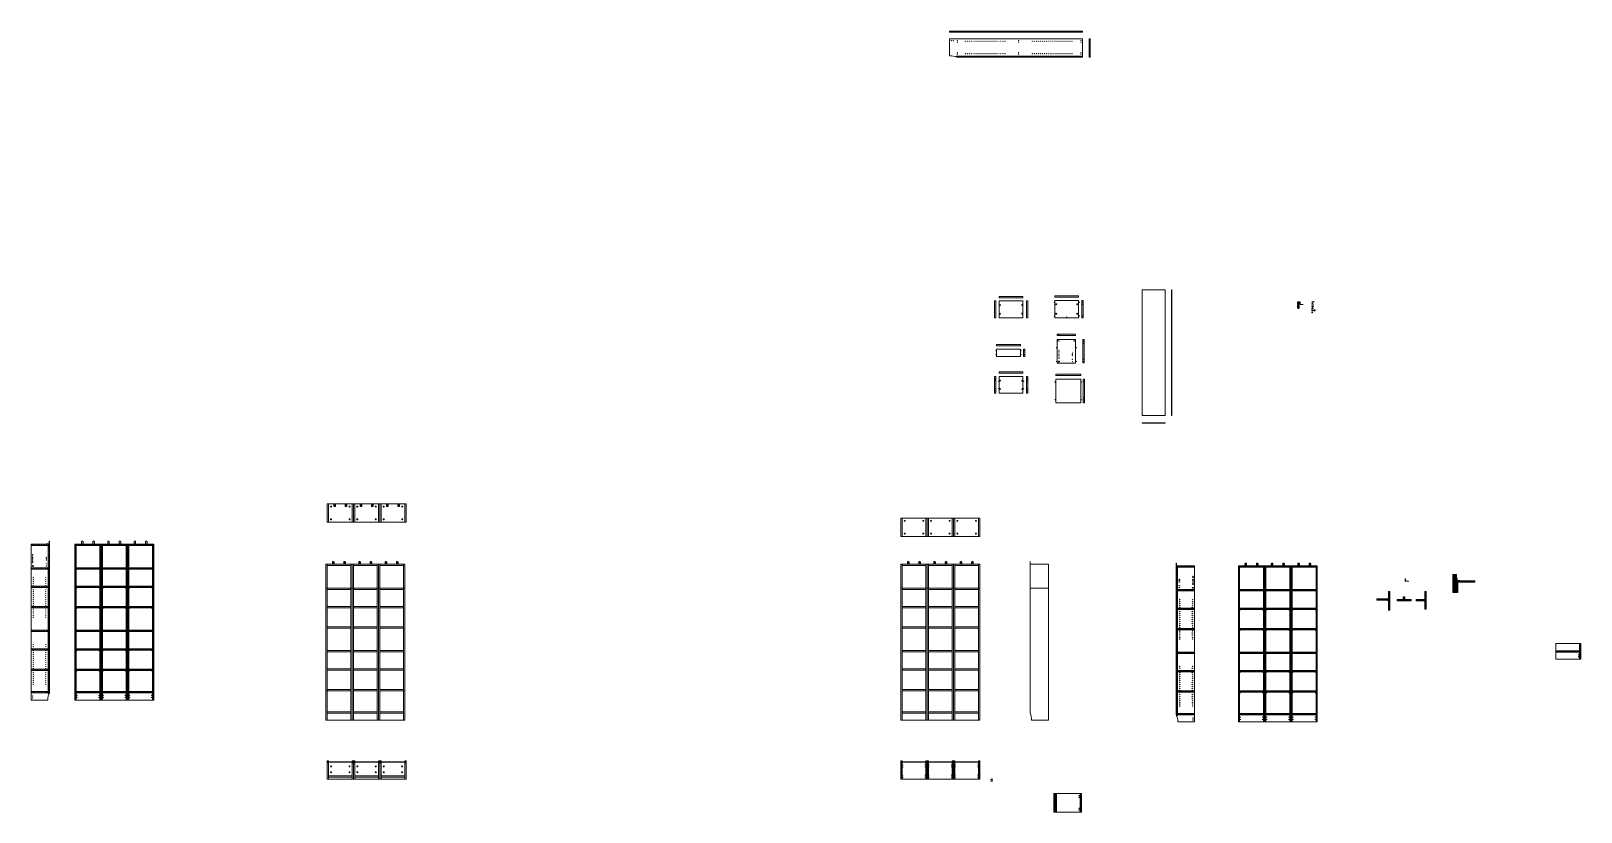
# Model space of a CAD drawing. Header units: millimetres. Extents: x -1085 to 5268, y 134 to 2619.
# Drawn here: x -1085 to 1270, y 134 to 1321 of the extents above; entities that cross this region are included whole.
import ezdxf

# ---------------------------------------------------------------- set-up
doc = ezdxf.new("R2010")
doc.units = ezdxf.units.MM
doc.linetypes.add('CONTINUA', pattern=[0])
doc.linetypes.add('TRATTOPUNTO', pattern=[25.4, 12.7, -6.35, 0, -6.35])
for name, color, linetype, lineweight in [('A-FURN', 2, 'Continuous', 18), ('A-FURN-SEZ', 8, 'Continuous', 9), ('A-LINE-GRPH', 15, 'Continuous', 13), ('linee', 250, 'Continuous', 15), ('LINEE DI SEZIONE', 12, 'Continuous', 15)]:
    doc.layers.add(name, color=color, linetype=linetype, lineweight=lineweight)
doc.layers.add('DETTAGLI', color=4, linetype='TRATTOPUNTO')
pattern_1 = [(45, (-1768.0086, 33.2973), (-0.7857724, 0.7857724), [])]
pattern_2 = [(45, (-1768.0086, 33.2973), (-1.7736006, 1.7736006), [])]

msp = doc.modelspace()

# ---------------------------------------------------------------- hatches: boundary and pattern name
at = {"layer": 'LINEE DI SEZIONE'}
h = msp.add_hatch(dxfattribs=at)
h.set_pattern_fill('ANSI31', color=256, scale=0.79)
h.set_pattern_definition(pattern_2)
h.paths.add_polyline_path([(-1059.2, 409.6), (-1061.2, 409.6), (-1061.5, 409.7), (-1061.2, 409.8), (-1059.2, 409.8), (-1059.2, 410.6), (-1085.3, 410.6), (-1085.3, 408.6), (-1059.2, 408.6)])
h.paths.add_polyline_path([(-1059.2, 382.6), (-1085.3, 382.6), (-1085.3, 380.6), (-1059.2, 380.6)])
h.paths.add_polyline_path([(-1059.2, 351.6), (-1085.3, 351.6), (-1085.3, 349.6), (-1059.2, 349.6)])
h.paths.add_polyline_path([(-1059.2, 317.6), (-1085.3, 317.6), (-1085.3, 315.6), (-1059.2, 315.6), (-1059.2, 316.6), (-1061.2, 316.6), (-1061.5, 316.7), (-1061.2, 316.8), (-1059.2, 316.8)])
h.paths.add_polyline_path([(-1059.2, 446.6), (-1085.3, 446.6), (-1085.3, 444.6), (-1059.2, 444.6)])
h.paths.add_polyline_path([(-1059.2, 477.6), (-1085.3, 477.6), (-1085.3, 475.6), (-1059.2, 475.6)])
h.paths.add_polyline_path([(-1059.2, 505.6), (-1085.3, 505.6), (-1085.3, 503.6), (-1059.2, 503.6), (-1059.2, 504.6), (-1061.2, 504.6), (-1061.5, 504.7), (-1061.2, 504.8), (-1059.2, 504.8)])
h.paths.add_polyline_path([(-1057.3, 541.6), (-1058.7, 541.6), (-1058.7, 540.6), (-1058.9, 540.3), (-1059.1, 540.6), (-1059.1, 541.6), (-1062.3, 541.6), (-1085.3, 541.6), (-1085.3, 539.6), (-1057.3, 539.6)])
h.paths.add_polyline_path([(-1057.3, 539.6), (-1059.3, 539.6), (-1059.3, 505.6), (-1059.2, 505.6), (-1057.3, 505.6), (-1057.3, 506.6)])
h = msp.add_hatch(dxfattribs=at)
h.set_pattern_fill('ANSI31', color=256, scale=0.35)
h.set_pattern_definition(pattern_1)
h.paths.add_polyline_path([(-1016.9, 540.5), (-1017.5, 540.5), (-1017.5, 540.5, -0.825763), (-1017.4, 540.8), (-1016.9, 540.8), (-1016.9, 541.6), (-1018.9, 541.6), (-1018.9, 505.6), (-1018.3, 505.6), (-1018.3, 507.1), (-1018.1, 507.1), (-1018.1, 507.4), (-1018.2, 507.4), (-1018.2, 507.5), (-1017.8, 507.5), (-1017.8, 507.4), (-1017.9, 507.4), (-1017.9, 507.1), (-1017.8, 507.1), (-1017.8, 505.6), (-1016.9, 505.6), (-1016.9, 507.7), (-1017.7, 507.7), (-1017.7, 508.1), (-1016.9, 508.1), (-1016.9, 510.2), (-1017.7, 510.2), (-1017.7, 510.6), (-1016.9, 510.6), (-1016.9, 512.7), (-1017.7, 512.7), (-1017.7, 513.1), (-1016.9, 513.1), (-1016.9, 515.2), (-1017.7, 515.2), (-1017.7, 515.6), (-1016.9, 515.6), (-1016.9, 517.7), (-1017.7, 517.7), (-1017.7, 518.1), (-1016.9, 518.1), (-1016.9, 520.2), (-1017.7, 520.2), (-1017.7, 520.6), (-1016.9, 520.6), (-1016.9, 522.7), (-1017.7, 522.7), (-1017.7, 523.1), (-1016.9, 523.1)])
h.paths.add_polyline_path([(-980.9, 317.6), (-1016.9, 317.6), (-1016.9, 316.9), (-1015.4, 316.9), (-1015.4, 316.7), (-1015.1, 316.7), (-1015.1, 316.8), (-1015, 316.8), (-1015, 316.4), (-1015.1, 316.4), (-1015.1, 316.5), (-1015.4, 316.5), (-1015.4, 316.4), (-1016.9, 316.4), (-1016.9, 315.6), (-980.9, 315.6), (-980.9, 316.4), (-982.4, 316.4), (-982.4, 316.5), (-982.6, 316.5), (-982.6, 316.4), (-982.8, 316.4), (-982.8, 316.8), (-982.6, 316.8), (-982.6, 316.7), (-982.4, 316.7), (-982.4, 316.9), (-980.9, 316.9)])
h = msp.add_hatch(dxfattribs=at)
h.set_pattern_fill('ANSI31', color=256, scale=0.35)
h.set_pattern_definition(pattern_1)
h.paths.add_polyline_path([(-940.9, 317.6), (-976.9, 317.6), (-976.9, 316.9), (-975.4, 316.9), (-975.4, 316.7), (-975.1, 316.7), (-975.1, 316.8), (-975, 316.8), (-975, 316.4), (-975.1, 316.4), (-975.1, 316.5), (-975.4, 316.5), (-975.4, 316.4), (-976.9, 316.4), (-976.9, 315.6), (-940.9, 315.6), (-940.9, 316.4), (-942.4, 316.4), (-942.4, 316.5), (-942.6, 316.5), (-942.6, 316.4), (-942.8, 316.4), (-942.8, 316.8), (-942.6, 316.8), (-942.6, 316.7), (-942.4, 316.7), (-942.4, 316.9), (-940.9, 316.9)])
h.paths.add_polyline_path([(-902.8, 316.8), (-902.8, 316.8), (-902.6, 316.8), (-902.6, 316.7), (-902.4, 316.7), (-902.4, 316.9), (-902.4, 316.9), (-900.9, 316.9), (-900.9, 317.6), (-936.9, 317.6), (-936.9, 316.9), (-935.4, 316.9), (-935.4, 316.7), (-935.1, 316.7), (-935.1, 316.8), (-935, 316.8), (-935, 316.4), (-935.1, 316.4), (-935.1, 316.5), (-935.4, 316.5), (-935.4, 316.4), (-936.9, 316.4), (-936.9, 315.6), (-900.9, 315.6), (-900.9, 316.4), (-902.4, 316.4), (-902.4, 316.5), (-902.6, 316.5), (-902.6, 316.4), (-902.8, 316.4)])
h.paths.add_polyline_path([(-900.9, 351.6), (-936.9, 351.6), (-936.9, 349.6), (-900.9, 349.6)])
h.paths.add_polyline_path([(-940.9, 351.6), (-976.9, 351.6), (-976.9, 349.6), (-940.9, 349.6)])
h.paths.add_polyline_path([(-980.9, 351.6), (-1016.9, 351.6), (-1016.9, 349.6), (-980.9, 349.6)])
h.paths.add_polyline_path([(-980.9, 382.6), (-1016.9, 382.6), (-1016.9, 380.6), (-980.9, 380.6)])
h.paths.add_polyline_path([(-940.9, 382.6), (-976.9, 382.6), (-976.9, 380.6), (-940.9, 380.6)])
h.paths.add_polyline_path([(-900.9, 382.6), (-936.9, 382.6), (-936.9, 380.6), (-900.9, 380.6)])
h.paths.add_polyline_path([(-900.9, 409.4), (-902.4, 409.4), (-902.4, 409.5), (-902.6, 409.5), (-902.6, 409.4), (-902.8, 409.4), (-902.8, 409.8), (-902.8, 409.8), (-902.6, 409.8), (-902.6, 409.7), (-902.4, 409.7), (-902.4, 409.9), (-902.4, 409.9), (-900.9, 409.9), (-900.9, 410.6), (-936.9, 410.6), (-936.9, 409.9), (-935.4, 409.9), (-935.4, 409.7), (-935.1, 409.7), (-935.1, 409.8), (-935, 409.8), (-935, 409.4), (-935.1, 409.4), (-935.4, 409.5), (-935.4, 409.4), (-936.9, 409.4), (-936.9, 408.6), (-900.9, 408.6)])
h.paths.add_polyline_path([(-942.8, 409.8), (-942.6, 409.8), (-942.6, 409.7), (-942.4, 409.7), (-942.4, 409.9), (-940.9, 409.9), (-940.9, 410.6), (-976.9, 410.6), (-976.9, 409.9), (-975.4, 409.9), (-975.4, 409.7), (-975.1, 409.7), (-975.1, 409.8), (-975, 409.8), (-975, 409.4), (-975.1, 409.4), (-975.1, 409.5), (-975.4, 409.5), (-975.4, 409.4), (-976.9, 409.4), (-976.9, 408.6), (-940.9, 408.6), (-940.9, 409.4), (-942.4, 409.4), (-942.4, 409.5), (-942.6, 409.5), (-942.6, 409.4), (-942.8, 409.4)])
h.paths.add_polyline_path([(-982.8, 409.8), (-982.6, 409.8), (-982.6, 409.7), (-982.4, 409.7), (-982.4, 409.9), (-980.9, 409.9), (-980.9, 410.6), (-1016.9, 410.6), (-1016.9, 409.9), (-1015.4, 409.9), (-1015.4, 409.7), (-1015.1, 409.7), (-1015.1, 409.8), (-1015, 409.8), (-1015, 409.4), (-1015.1, 409.4), (-1015.4, 409.5), (-1015.4, 409.4), (-1016.9, 409.4), (-1016.9, 408.6), (-980.9, 408.6), (-980.9, 409.4), (-982.4, 409.4), (-982.4, 409.5), (-982.6, 409.5), (-982.6, 409.4), (-982.8, 409.4)])
h.paths.add_polyline_path([(-980.9, 446.6), (-1016.9, 446.6), (-1016.9, 444.6), (-980.9, 444.6)])
h.paths.add_polyline_path([(-940.9, 446.6), (-976.9, 446.6), (-976.9, 444.6), (-940.9, 444.6)])
h.paths.add_polyline_path([(-900.9, 446.6), (-936.9, 446.6), (-936.9, 444.6), (-900.9, 444.6)])
h.paths.add_polyline_path([(-900.9, 477.6), (-936.9, 477.6), (-936.9, 475.6), (-900.9, 475.6)])
h.paths.add_polyline_path([(-940.9, 477.6), (-976.9, 477.6), (-976.9, 475.6), (-940.9, 475.6)])
h.paths.add_polyline_path([(-980.9, 477.6), (-1016.9, 477.6), (-1016.9, 475.6), (-980.9, 475.6)])
h.paths.add_polyline_path([(-980.9, 504.4), (-982.4, 504.4), (-982.4, 504.5), (-982.6, 504.5), (-982.6, 504.4), (-982.8, 504.4), (-982.8, 504.8), (-982.6, 504.8), (-982.6, 504.7), (-982.4, 504.7), (-982.4, 504.9), (-980.9, 504.9), (-980.9, 505.6), (-1016.9, 505.6), (-1016.9, 504.9), (-1015.4, 504.9), (-1015.4, 504.7), (-1015.1, 504.7), (-1015.1, 504.8), (-1015, 504.8), (-1015, 504.4), (-1015.1, 504.4), (-1015.1, 504.5), (-1015.4, 504.5), (-1015.4, 504.4), (-1016.9, 504.4), (-1016.9, 503.6), (-980.9, 503.6)])
h.paths.add_polyline_path([(-940.9, 504.4), (-942.4, 504.4), (-942.4, 504.5), (-942.6, 504.5), (-942.6, 504.4), (-942.8, 504.4), (-942.8, 504.8), (-942.6, 504.8), (-942.6, 504.7), (-942.4, 504.7), (-942.4, 504.9), (-940.9, 504.9), (-940.9, 505.6), (-976.9, 505.6), (-976.9, 504.9), (-975.4, 504.9), (-975.4, 504.7), (-975.1, 504.7), (-975.1, 504.8), (-975, 504.8), (-975, 504.4), (-975.1, 504.4), (-975.1, 504.5), (-975.4, 504.5), (-975.4, 504.4), (-976.9, 504.4), (-976.9, 503.6), (-940.9, 503.6)])
h.paths.add_polyline_path([(-900.9, 505.6), (-936.9, 505.6), (-936.9, 504.9), (-935.4, 504.9), (-935.4, 504.7), (-935.1, 504.7), (-935.1, 504.8), (-935, 504.8), (-935, 504.4), (-935.1, 504.4), (-935.1, 504.5), (-935.4, 504.5), (-935.4, 504.4), (-936.9, 504.4), (-936.9, 503.6), (-900.9, 503.6), (-900.9, 504.4), (-902.4, 504.4), (-902.4, 504.5), (-902.6, 504.5), (-902.6, 504.4), (-902.8, 504.4), (-902.8, 504.8), (-902.6, 504.8), (-902.6, 504.7), (-902.4, 504.7), (-902.4, 504.9), (-900.9, 504.9)])
h.paths.add_polyline_path([(-936.9, 540.5), (-937.5, 540.5), (-937.5, 540.5, -0.825763), (-937.4, 540.8), (-936.9, 540.8), (-936.9, 541.6), (-938.9, 541.6), (-938.9, 505.6), (-938.3, 505.6), (-938.3, 507.1), (-938.1, 507.1), (-938.1, 507.4), (-938.2, 507.4), (-938.2, 507.5), (-937.8, 507.5), (-937.8, 507.4), (-937.9, 507.4), (-937.9, 507.1), (-937.8, 507.1), (-937.8, 505.6), (-936.9, 505.6), (-936.9, 507.4), (-937.7, 507.4), (-937.7, 507.7), (-936.9, 507.7), (-936.9, 509.9), (-937.7, 509.9), (-937.7, 510.2), (-936.9, 510.2), (-936.9, 512.4), (-937.7, 512.4), (-937.7, 512.7), (-936.9, 512.7), (-936.9, 514.9), (-937.7, 514.9), (-937.7, 515.2), (-936.9, 515.2), (-936.9, 517.4), (-937.7, 517.4), (-937.7, 517.7), (-936.9, 517.7), (-936.9, 519.9), (-937.7, 519.9), (-937.7, 520.2), (-936.9, 520.2), (-936.9, 522.4), (-937.7, 522.4), (-937.7, 522.7), (-936.9, 522.7)])
h.paths.add_polyline_path([(-938.9, 541.6), (-940.9, 541.6), (-940.9, 540.8), (-940.3, 540.8, -1), (-940.3, 540.5), (-940.9, 540.5), (-940.9, 523.1), (-940, 523.1), (-940, 522.7), (-940.9, 522.7), (-940.9, 520.6), (-940, 520.6), (-940, 520.2), (-940.9, 520.2), (-940.9, 518.1), (-940, 518.1), (-940, 517.7), (-940.9, 517.7), (-940.9, 515.6), (-940, 515.6), (-940, 515.2), (-940.9, 515.2), (-940.9, 513.1), (-940, 513.1), (-940, 512.7), (-940.9, 512.7), (-940.9, 510.6), (-940, 510.6), (-940, 510.2), (-940.9, 510.2), (-940.9, 508.1), (-940, 508.1), (-940, 507.7), (-940.9, 507.7), (-940.9, 505.6), (-940, 505.6), (-940, 507.1), (-939.8, 507.1), (-939.8, 507.4), (-939.9, 507.4), (-939.9, 507.5), (-939.5, 507.5), (-939.5, 507.4), (-939.6, 507.4), (-939.6, 507.1), (-939.5, 507.1), (-939.5, 505.6), (-938.9, 505.6)])
h.paths.add_polyline_path([(-978.9, 541.6), (-980.9, 541.6), (-980.9, 540.8), (-980.3, 540.8, -1), (-980.3, 540.5), (-980.9, 540.5), (-980.9, 523.1), (-980, 523.1), (-980, 522.7), (-980.9, 522.7), (-980.9, 520.6), (-980, 520.6), (-980, 520.2), (-980.9, 520.2), (-980.9, 518.1), (-980, 518.1), (-980, 517.7), (-980.9, 517.7), (-980.9, 515.6), (-980, 515.6), (-980, 515.2), (-980.9, 515.2), (-980.9, 513.1), (-980, 513.1), (-980, 512.7), (-980.9, 512.7), (-980.9, 510.6), (-980, 510.6), (-980, 510.2), (-980.9, 510.2), (-980.9, 508.1), (-980, 508.1), (-980, 507.7), (-980.9, 507.7), (-980.9, 505.6), (-980, 505.6), (-980, 507.1), (-979.8, 507.1), (-979.8, 507.4), (-979.9, 507.4), (-979.9, 507.5), (-979.5, 507.5), (-979.5, 507.4), (-979.6, 507.4), (-979.6, 507.1), (-979.5, 507.1), (-979.5, 505.6), (-978.9, 505.6)])
h.paths.add_polyline_path([(-976.9, 540.5), (-977.5, 540.5), (-977.5, 540.5, -0.825763), (-977.4, 540.8), (-976.9, 540.8), (-976.9, 541.6), (-978.9, 541.6), (-978.9, 505.6), (-978.3, 505.6), (-978.3, 507.1), (-978.1, 507.1), (-978.1, 507.4), (-978.2, 507.4), (-978.2, 507.5), (-977.8, 507.5), (-977.8, 507.4), (-977.9, 507.4), (-977.9, 507.1), (-977.8, 507.1), (-977.8, 505.6), (-976.9, 505.6), (-976.9, 507.7), (-977.7, 507.7), (-977.7, 508.1), (-976.9, 508.1), (-976.9, 510.2), (-977.7, 510.2), (-977.7, 510.6), (-976.9, 510.6), (-976.9, 512.7), (-977.7, 512.7), (-977.7, 513.1), (-976.9, 513.1), (-976.9, 515.2), (-977.7, 515.2), (-977.7, 515.6), (-976.9, 515.6), (-976.9, 517.7), (-977.7, 517.7), (-977.7, 518.1), (-976.9, 518.1), (-976.9, 520.2), (-977.7, 520.2), (-977.7, 520.6), (-976.9, 520.6), (-976.9, 522.7), (-977.7, 522.7), (-977.7, 523.1), (-976.9, 523.1)])
h.paths.add_polyline_path([(-980.9, 540.4), (-982.4, 540.4), (-982.4, 540.5), (-982.6, 540.5), (-982.6, 540.4), (-982.8, 540.4), (-982.8, 540.8), (-982.6, 540.8), (-982.6, 540.7), (-982.4, 540.7), (-982.4, 540.9), (-980.9, 540.9), (-980.9, 541.6), (-1016.9, 541.6), (-1016.9, 540.9), (-1015.4, 540.9), (-1015.4, 540.7), (-1015.1, 540.7), (-1015.1, 540.8), (-1015, 540.8), (-1015, 540.4), (-1015.1, 540.4), (-1015.1, 540.5), (-1015.4, 540.5), (-1015.4, 540.4), (-1016.9, 540.4), (-1016.9, 539.6), (-980.9, 539.6)])
h.paths.add_polyline_path([(-940.9, 540.4), (-942.4, 540.4), (-942.4, 540.5), (-942.6, 540.5), (-942.6, 540.4), (-942.8, 540.4), (-942.8, 540.8), (-942.6, 540.8), (-942.6, 540.7), (-942.4, 540.7), (-942.4, 540.9), (-940.9, 540.9), (-940.9, 541.6), (-976.9, 541.6), (-976.9, 540.9), (-975.4, 540.9), (-975.4, 540.7), (-975.1, 540.7), (-975.1, 540.8), (-975, 540.8), (-975, 540.4), (-975.1, 540.4), (-975.1, 540.5), (-975.4, 540.5), (-975.4, 540.4), (-976.9, 540.4), (-976.9, 539.6), (-940.9, 539.6)])
h.paths.add_polyline_path([(-900.9, 541.6), (-936.9, 541.6), (-936.9, 540.9), (-935.4, 540.9), (-935.4, 540.7), (-935.1, 540.7), (-935.1, 540.8), (-935, 540.8), (-935, 540.4), (-935.1, 540.4), (-935.1, 540.5), (-935.4, 540.5), (-935.4, 540.4), (-936.9, 540.4), (-936.9, 539.6), (-900.9, 539.6), (-900.9, 540.4), (-902.4, 540.4), (-902.4, 540.5), (-902.6, 540.5), (-902.6, 540.4), (-902.8, 540.4), (-902.8, 540.8), (-902.6, 540.8), (-902.6, 540.7), (-902.4, 540.7), (-902.4, 540.9), (-900.9, 540.9)])
h.paths.add_polyline_path([(-898.9, 541.6), (-900.9, 541.6), (-900.9, 540.8), (-900.3, 540.8, -1), (-900.3, 540.5), (-900.9, 540.5), (-900.9, 522.7), (-900, 522.7), (-900, 522.4), (-900.9, 522.4), (-900.9, 520.2), (-900, 520.2), (-900, 519.9), (-900.9, 519.9), (-900.9, 517.7), (-900, 517.7), (-900, 517.4), (-900.9, 517.4), (-900.9, 515.2), (-900, 515.2), (-900, 514.9), (-900.9, 514.9), (-900.9, 512.7), (-900, 512.7), (-900, 512.4), (-900.9, 512.4), (-900.9, 510.2), (-900, 510.2), (-900, 509.9), (-900.9, 509.9), (-900.9, 507.7), (-900, 507.7), (-900, 507.4), (-900.9, 507.4), (-900.9, 505.6), (-900, 505.6), (-900, 507.1), (-899.8, 507.1), (-899.8, 507.4), (-899.9, 507.4), (-899.9, 507.5), (-899.5, 507.5), (-899.5, 507.4), (-899.6, 507.4), (-899.6, 507.1), (-899.5, 507.1), (-899.5, 505.6), (-898.9, 505.6)])
h = msp.add_hatch(dxfattribs=at)
h.set_pattern_fill('ANSI31', color=256, scale=0.79)
h.set_pattern_definition(pattern_2)
h.paths.add_polyline_path([(-1058.8, 505.6), (-1059.2, 505.6), (-1059.2, 504.8), (-1058.8, 504.8)])
h.paths.add_polyline_path([(-1058.8, 504.4), (-1058.8, 504.4), (-1058.8, 504.6), (-1059.2, 504.6), (-1059.2, 475.6), (-1058.8, 475.7)])
h = msp.add_hatch(dxfattribs=at)
h.set_pattern_fill('ANSI31', color=256, scale=0.35)
h.set_pattern_definition(pattern_1)
h.paths.add_polyline_path([(-1016.9, 504.5), (-1017.5, 504.5), (-1017.5, 504.5, -0.825763), (-1017.4, 504.8), (-1016.9, 504.8), (-1016.9, 505.6), (-1017.9, 505.6), (-1017.9, 505.1, -1), (-1018.2, 505.1), (-1018.2, 505.6), (-1018.9, 505.6), (-1018.9, 477.6), (-1016.9, 477.6), (-1016.9, 478.9), (-1017.7, 478.9), (-1017.7, 479.3), (-1016.9, 479.3), (-1016.9, 481.4), (-1017.7, 481.4), (-1017.7, 481.8), (-1016.9, 481.8), (-1016.9, 483.9), (-1017.7, 483.9), (-1017.7, 484.3), (-1016.9, 484.3), (-1016.9, 486.4), (-1017.7, 486.4), (-1017.7, 486.8), (-1016.9, 486.8), (-1016.9, 488.9), (-1017.7, 488.9), (-1017.7, 489.3), (-1016.9, 489.3), (-1016.9, 491.4), (-1017.7, 491.4), (-1017.7, 491.8), (-1016.9, 491.8), (-1016.9, 493.9), (-1017.7, 493.9), (-1017.7, 494.3), (-1016.9, 494.3)])
h = msp.add_hatch(dxfattribs=at)
h.set_pattern_fill('ANSI31', color=256, scale=0.35)
h.set_pattern_definition(pattern_1)
h.paths.add_polyline_path([(-978.9, 505.6), (-979.6, 505.6), (-979.6, 505), (-979.6, 505, -0.825763), (-979.8, 505.1), (-979.8, 505.6), (-980.9, 505.6), (-980.9, 504.8), (-980.3, 504.8, -1), (-980.3, 504.5), (-980.9, 504.5), (-980.9, 494.3), (-980, 494.3), (-980, 493.9), (-980.9, 493.9), (-980.9, 491.8), (-980, 491.8), (-980, 491.4), (-980.9, 491.4), (-980.9, 489.3), (-980, 489.3), (-980, 488.9), (-980.9, 488.9), (-980.9, 486.8), (-980, 486.8), (-980, 486.4), (-980.9, 486.4), (-980.9, 484.3), (-980, 484.3), (-980, 483.9), (-980.9, 483.9), (-980.9, 481.8), (-980, 481.8), (-980, 481.4), (-980.9, 481.4), (-980.9, 479.3), (-980, 479.3), (-980, 478.9), (-980.9, 478.9), (-980.9, 477.6), (-978.9, 477.6)])
h.paths.add_polyline_path([(-976.9, 504.5), (-977.5, 504.5), (-977.5, 504.5, -0.825763), (-977.4, 504.8), (-976.9, 504.8), (-976.9, 505.6), (-977.9, 505.6), (-977.9, 505.1, -1), (-978.2, 505.1), (-978.2, 505.6), (-978.9, 505.6), (-978.9, 477.6), (-976.9, 477.6), (-976.9, 478.9), (-977.7, 478.9), (-977.7, 479.3), (-976.9, 479.3), (-976.9, 481.4), (-977.7, 481.4), (-977.7, 481.8), (-976.9, 481.8), (-976.9, 483.9), (-977.7, 483.9), (-977.7, 484.3), (-976.9, 484.3), (-976.9, 486.4), (-977.7, 486.4), (-977.7, 486.8), (-976.9, 486.8), (-976.9, 488.9), (-977.7, 488.9), (-977.7, 489.3), (-976.9, 489.3), (-976.9, 491.4), (-977.7, 491.4), (-977.7, 491.8), (-976.9, 491.8), (-976.9, 493.9), (-977.7, 493.9), (-977.7, 494.3), (-976.9, 494.3)])
h.paths.add_polyline_path([(-938.9, 505.6), (-939.6, 505.6), (-939.6, 505), (-939.6, 505, -0.825763), (-939.8, 505.1), (-939.8, 505.6), (-940.9, 505.6), (-940.9, 504.8), (-940.3, 504.8, -1), (-940.3, 504.5), (-940.9, 504.5), (-940.9, 494.3), (-940, 494.3), (-940, 493.9), (-940.9, 493.9), (-940.9, 491.8), (-940, 491.8), (-940, 491.4), (-940.9, 491.4), (-940.9, 489.3), (-940, 489.3), (-940, 488.9), (-940.9, 488.9), (-940.9, 486.8), (-940, 486.8), (-940, 486.4), (-940.9, 486.4), (-940.9, 484.3), (-940, 484.3), (-940, 483.9), (-940.9, 483.9), (-940.9, 481.8), (-940, 481.8), (-940, 481.4), (-940.9, 481.4), (-940.9, 479.3), (-940, 479.3), (-940, 478.9), (-940.9, 478.9), (-940.9, 477.6), (-938.9, 477.6)])
h.paths.add_polyline_path([(-936.9, 504.5), (-937.5, 504.5), (-937.5, 504.5, -0.825763), (-937.4, 504.8), (-936.9, 504.8), (-936.9, 505.6), (-937.9, 505.6), (-937.9, 505.1, -1), (-938.2, 505.1), (-938.2, 505.6), (-938.3, 505.6), (-938.9, 505.6), (-938.9, 477.6), (-936.9, 477.6), (-936.9, 478.9), (-937.7, 478.9), (-937.7, 479.3), (-936.9, 479.3), (-936.9, 481.4), (-937.7, 481.4), (-937.7, 481.8), (-936.9, 481.8), (-936.9, 483.9), (-937.7, 483.9), (-937.7, 484.3), (-936.9, 484.3), (-936.9, 486.4), (-937.7, 486.4), (-937.7, 486.8), (-936.9, 486.8), (-936.9, 488.9), (-937.7, 488.9), (-937.7, 489.3), (-936.9, 489.3), (-936.9, 491.4), (-937.7, 491.4), (-937.7, 491.8), (-936.9, 491.8), (-936.9, 493.9), (-937.7, 493.9), (-937.7, 494.3), (-936.9, 494.3)])
h.paths.add_polyline_path([(-898.9, 505.6), (-899.6, 505.6), (-899.6, 505), (-899.6, 505, -0.825763), (-899.8, 505.1), (-899.8, 505.6), (-900, 505.6), (-900.9, 505.6), (-900.9, 504.8), (-900.3, 504.8, -1), (-900.3, 504.5), (-900.9, 504.5), (-900.9, 496.8), (-900, 496.8), (-900, 496.4), (-900.9, 496.4), (-900.9, 494.3), (-900, 494.3), (-900, 493.9), (-900.9, 493.9), (-900.9, 491.8), (-900, 491.8), (-900, 491.4), (-900.9, 491.4), (-900.9, 489.3), (-900, 489.3), (-900, 488.9), (-900.9, 488.9), (-900.9, 486.8), (-900, 486.8), (-900, 486.4), (-900.9, 486.4), (-900.9, 484.3), (-900, 484.3), (-900, 483.9), (-900.9, 483.9), (-900.9, 481.8), (-900, 481.8), (-900, 481.4), (-900.9, 481.4), (-900.9, 479.3), (-900, 479.3), (-900, 478.9), (-900.9, 478.9), (-900.9, 477.6), (-898.9, 477.6)])
h = msp.add_hatch(dxfattribs=at)
h.set_pattern_fill('ANSI31', color=256, scale=0.3)
h.paths.add_polyline_path([(682.7, 508.3), (654.7, 508.3), (654.7, 506.3), (682.7, 506.3)])
h.paths.add_polyline_path([(656.7, 506.3), (654.7, 506.3), (654.7, 473.3), (654.7, 472.3), (656.7, 472.3)])
h = msp.add_hatch(dxfattribs=at)
h.set_pattern_fill('ANSI31', color=256, scale=0.3)
h.paths.add_polyline_path([(787.1, 508.3), (751.1, 508.3), (751.1, 506.3), (787.1, 506.3)])
h.paths.add_polyline_path([(827.1, 508.3), (791.1, 508.3), (791.1, 506.3), (827.1, 506.3)])
h.paths.add_polyline_path([(867.1, 508.3), (831.1, 508.3), (831.1, 506.3), (867.1, 506.3)])
h.paths.add_polyline_path([(869.1, 508.3), (867.1, 508.3), (867.1, 506.3), (867.1, 489.4), (868, 489.4), (868, 489.1), (867.1, 489.1), (867.1, 486.9), (868, 486.9), (868, 486.6), (867.1, 486.6), (867.1, 484.4), (868, 484.4), (868, 484.1), (867.1, 484.1), (867.1, 481.9), (868, 481.9), (868, 481.6), (867.1, 481.6), (867.1, 479.4), (868, 479.4), (868, 479.1), (867.1, 479.1), (867.1, 476.9), (868, 476.9), (868, 476.6), (867.1, 476.6), (867.1, 474.4), (868, 474.4), (868, 474.1), (867.1, 474.1), (867.1, 472.3), (869.1, 472.3)])
h.paths.add_polyline_path([(829.1, 508.3), (827.1, 508.3), (827.1, 506.3), (827.1, 489.8), (828, 489.8), (828, 489.4), (827.1, 489.4), (827.1, 487.3), (828, 487.3), (828, 486.9), (827.1, 486.9), (827.1, 484.8), (828, 484.8), (828, 484.4), (827.1, 484.4), (827.1, 482.3), (828, 482.3), (828, 481.9), (827.1, 481.9), (827.1, 479.8), (828, 479.8), (828, 479.4), (827.1, 479.4), (827.1, 477.3), (828, 477.3), (828, 476.9), (827.1, 476.9), (827.1, 474.8), (828, 474.8), (828, 474.4), (827.1, 474.4), (827.1, 472.3), (829.1, 472.3)])
h.paths.add_polyline_path([(831.1, 508.3), (829.1, 508.3), (829.1, 472.3), (830, 472.3), (830, 474.1), (829.8, 474.1), (829.8, 474.2), (830, 474.2), (830.3, 474.2), (830.3, 474.4), (831.1, 474.4), (831.1, 476.6), (830.3, 476.6), (830.3, 476.9), (831.1, 476.9), (831.1, 479.1), (830.3, 479.1), (830.3, 479.4), (831.1, 479.4), (831.1, 481.6), (830.3, 481.6), (830.3, 481.9), (831.1, 481.9), (831.1, 484.1), (830.3, 484.1), (830.3, 484.4), (831.1, 484.4), (831.1, 486.6), (830.3, 486.6), (830.3, 486.9), (831.1, 486.9), (831.1, 489.1), (830.3, 489.1), (830.3, 489.4), (831.1, 489.4)])
h.paths.add_polyline_path([(791.1, 508.3), (789.1, 508.3), (789.1, 472.3), (791.1, 472.3), (791.1, 474.4), (790.3, 474.4), (790.3, 474.8), (791.1, 474.8), (791.1, 476.9), (790.3, 476.9), (790.3, 477.3), (791.1, 477.3), (791.1, 479.4), (790.3, 479.4), (790.3, 479.8), (791.1, 479.8), (791.1, 481.9), (790.3, 481.9), (790.3, 482.3), (791.1, 482.3), (791.1, 484.4), (790.3, 484.4), (790.3, 484.8), (791.1, 484.8), (791.1, 486.9), (790.3, 486.9), (790.3, 487.3), (791.1, 487.3), (791.1, 489.4), (790.3, 489.4), (790.3, 489.8), (791.1, 489.8)])
h.paths.add_polyline_path([(789.1, 508.3), (787.1, 508.3), (787.1, 506.3), (787.1, 489.8), (788, 489.8), (788, 489.4), (787.1, 489.4), (787.1, 487.3), (788, 487.3), (788, 486.9), (787.1, 486.9), (787.1, 484.8), (788, 484.8), (788, 484.4), (787.1, 484.4), (787.1, 482.3), (788, 482.3), (788, 481.9), (787.1, 481.9), (787.1, 479.8), (788, 479.8), (788, 479.4), (787.1, 479.4), (787.1, 477.3), (788, 477.3), (788, 476.9), (787.1, 476.9), (787.1, 474.8), (788, 474.8), (788, 474.4), (787.1, 474.4), (787.1, 472.3), (789.1, 472.3)])
h.paths.add_polyline_path([(751.1, 508.3), (749.1, 508.3), (749.1, 472.3), (751.1, 472.3), (751.1, 474.4), (750.3, 474.4), (750.3, 474.8), (751.1, 474.8), (751.1, 476.9), (750.3, 476.9), (750.3, 477.3), (751.1, 477.3), (751.1, 479.4), (750.3, 479.4), (750.3, 479.8), (751.1, 479.8), (751.1, 481.9), (750.3, 481.9), (750.3, 482.3), (751.1, 482.3), (751.1, 484.4), (750.3, 484.4), (750.3, 484.8), (751.1, 484.8), (751.1, 486.9), (750.3, 486.9), (750.3, 487.3), (751.1, 487.3), (751.1, 489.4), (750.3, 489.4), (750.3, 489.8), (751.1, 489.8)])
h = msp.add_hatch(dxfattribs=at)
h.set_pattern_fill('ANSI31', color=256, scale=0.3)
h.paths.add_polyline_path([(1080.6, 489), (1078.7, 489), (1078.4, 489.1), (1078.7, 489.2), (1080.6, 489.2), (1080.6, 490.1), (1080.6, 495.1), (1075, 495.1), (1075, 468.2), (1080.6, 468.2)])
h.paths.add_polyline_path([(1108.6, 485.8), (1082.3, 485.8), (1082.3, 484.8), (1082.1, 484.5), (1081.9, 484.8), (1081.9, 485.8), (1080.6, 485.8), (1080.6, 483.8), (1108.6, 483.8)])
h.paths.add_polyline_path([(1082.6, 483.8), (1080.6, 483.8), (1080.6, 468.2), (1082.6, 468.2)])
h.paths.add_polyline_path([(1085.6, 486.1), (1082.6, 486.1), (1082.6, 485.9), (1082.3, 485.8), (1085.6, 485.8)])
h.paths.add_polyline_path([(1081.6, 486.1), (1080.9, 486.1), (1080.9, 489), (1080.6, 489), (1080.6, 485.8), (1081.9, 485.8), (1081.6, 485.9)])
h.paths.add_polyline_path([(1080.9, 490.1), (1080.6, 490.1), (1080.6, 489.2), (1080.9, 489.2)])
h = msp.add_hatch(dxfattribs=at)
h.set_pattern_fill('ANSI31', color=256, scale=0.79)
h.set_pattern_definition(pattern_2)
h.paths.add_polyline_path([(-1058.8, 475.6), (-1059.2, 475.6), (-1059.2, 444.6), (-1058.8, 444.6)])
h = msp.add_hatch(dxfattribs=at)
h.set_pattern_fill('ANSI31', color=256, scale=0.35)
h.set_pattern_definition(pattern_1)
h.paths.add_polyline_path([(-1016.9, 454.5), (-1017.7, 454.5), (-1017.7, 454.8), (-1016.9, 454.8), (-1016.9, 457), (-1017.7, 457), (-1017.7, 457.3), (-1016.9, 457.3), (-1016.9, 459.5), (-1017.7, 459.5), (-1017.7, 459.8), (-1016.9, 459.8), (-1016.9, 462), (-1017.7, 462), (-1017.7, 462.3), (-1016.9, 462.3), (-1016.9, 464.5), (-1017.7, 464.5), (-1017.7, 464.8), (-1016.9, 464.8), (-1016.9, 467), (-1017.7, 467), (-1017.7, 467.3), (-1016.9, 467.3), (-1016.9, 469.5), (-1017.7, 469.5), (-1017.7, 469.8), (-1016.9, 469.8), (-1016.9, 472), (-1017.7, 472), (-1017.7, 472.3), (-1016.9, 472.3), (-1016.9, 474.5), (-1017.7, 474.5), (-1017.7, 474.8), (-1016.9, 474.8), (-1016.9, 477.6), (-1018.9, 477.6), (-1018.9, 446.6), (-1016.9, 446.6)])
h.paths.add_polyline_path([(-978.9, 477.6), (-980.9, 477.6), (-980.9, 474.8), (-980, 474.8), (-980, 474.5), (-980.9, 474.5), (-980.9, 472.3), (-980, 472.3), (-980, 472), (-980.9, 472), (-980.9, 469.8), (-980, 469.8), (-980, 469.5), (-980.9, 469.5), (-980.9, 467.3), (-980, 467.3), (-980, 467), (-980.9, 467), (-980.9, 464.8), (-980, 464.8), (-980, 464.5), (-980.9, 464.5), (-980.9, 462.3), (-980, 462.3), (-980, 462), (-980.9, 462), (-980.9, 459.8), (-980, 459.8), (-980, 459.5), (-980.9, 459.5), (-980.9, 457.3), (-980, 457.3), (-980, 457), (-980.9, 457), (-980.9, 454.8), (-980, 454.8), (-980, 454.5), (-980.9, 454.5), (-980.9, 446.6), (-978.9, 446.6)])
h.paths.add_polyline_path([(-976.9, 454.5), (-977.7, 454.5), (-977.7, 454.8), (-976.9, 454.8), (-976.9, 457), (-977.7, 457), (-977.7, 457.3), (-976.9, 457.3), (-976.9, 459.5), (-977.7, 459.5), (-977.7, 459.8), (-976.9, 459.8), (-976.9, 462), (-977.7, 462), (-977.7, 462.3), (-976.9, 462.3), (-976.9, 464.5), (-977.7, 464.5), (-977.7, 464.8), (-976.9, 464.8), (-976.9, 467), (-977.7, 467), (-977.7, 467.3), (-976.9, 467.3), (-976.9, 469.5), (-977.7, 469.5), (-977.7, 469.8), (-976.9, 469.8), (-976.9, 472), (-977.7, 472), (-977.7, 472.3), (-976.9, 472.3), (-976.9, 474.5), (-977.7, 474.5), (-977.7, 474.8), (-976.9, 474.8), (-976.9, 477.6), (-978.9, 477.6), (-978.9, 446.6), (-976.9, 446.6)])
h.paths.add_polyline_path([(-938.9, 477.6), (-940.9, 477.6), (-940.9, 474.8), (-940, 474.8), (-940, 474.5), (-940.9, 474.5), (-940.9, 472.3), (-940, 472.3), (-940, 472), (-940.9, 472), (-940.9, 469.8), (-940, 469.8), (-940, 469.5), (-940.9, 469.5), (-940.9, 467.3), (-940, 467.3), (-940, 467), (-940.9, 467), (-940.9, 464.8), (-940, 464.8), (-940, 464.5), (-940.9, 464.5), (-940.9, 462.3), (-940, 462.3), (-940, 462), (-940.9, 462), (-940.9, 459.8), (-940, 459.8), (-940, 459.5), (-940.9, 459.5), (-940.9, 457.3), (-940, 457.3), (-940, 457), (-940.9, 457), (-940.9, 454.8), (-940, 454.8), (-940, 454.5), (-940.9, 454.5), (-940.9, 446.6), (-938.9, 446.6)])
h.paths.add_polyline_path([(-936.9, 454.5), (-937.7, 454.5), (-937.7, 454.8), (-936.9, 454.8), (-936.9, 457), (-937.7, 457), (-937.7, 457.3), (-936.9, 457.3), (-936.9, 459.5), (-937.7, 459.5), (-937.7, 459.8), (-936.9, 459.8), (-936.9, 462), (-937.7, 462), (-937.7, 462.3), (-936.9, 462.3), (-936.9, 464.5), (-937.7, 464.5), (-937.7, 464.8), (-936.9, 464.8), (-936.9, 467), (-937.7, 467), (-937.7, 467.3), (-936.9, 467.3), (-936.9, 469.5), (-937.7, 469.5), (-937.7, 469.8), (-936.9, 469.8), (-936.9, 472), (-937.7, 472), (-937.7, 472.3), (-936.9, 472.3), (-936.9, 474.5), (-937.7, 474.5), (-937.7, 474.8), (-936.9, 474.8), (-936.9, 477.6), (-938.9, 477.6), (-938.9, 446.6), (-936.9, 446.6)])
h.paths.add_polyline_path([(-898.9, 477.6), (-900.9, 477.6), (-900.9, 474.8), (-900, 474.8), (-900, 474.5), (-900.9, 474.5), (-900.9, 472.3), (-900, 472.3), (-900, 472), (-900.9, 472), (-900.9, 469.8), (-900, 469.8), (-900, 469.5), (-900.9, 469.5), (-900.9, 467.3), (-900, 467.3), (-900, 467), (-900.9, 467), (-900.9, 464.8), (-900, 464.8), (-900, 464.5), (-900.9, 464.5), (-900.9, 462.3), (-900, 462.3), (-900, 462), (-900.9, 462), (-900.9, 459.8), (-900, 459.8), (-900, 459.5), (-900.9, 459.5), (-900.9, 457.3), (-900, 457.3), (-900, 457), (-900.9, 457), (-900.9, 454.8), (-900, 454.8), (-900, 454.5), (-900.9, 454.5), (-900.9, 446.6), (-898.9, 446.6)])
h = msp.add_hatch(dxfattribs=at)
h.set_pattern_fill('ANSI31', color=256, scale=0.3)
h.paths.add_polyline_path([(656.2, 472.3), (654.7, 472.3), (654.7, 282.3), (656.2, 282.3)])
h.paths.add_polyline_path([(656.6, 472.3), (656.2, 472.3), (656.2, 283.4), (656.6, 283.4)])
h.paths.add_polyline_path([(656.6, 283.4), (656.2, 283.4), (656.2, 282.3), (656.6, 282.3)])
h.paths.add_polyline_path([(656.6, 282.3), (656.2, 282.3), (656.2, 281.3), (656.6, 281.3)])
h = msp.add_hatch(dxfattribs=at)
h.set_pattern_fill('ANSI31', color=256, scale=0.3)
h.paths.add_polyline_path([(682.7, 472.3), (656.6, 472.3), (656.6, 471.3), (656.6, 470.3), (682.7, 470.3)])
h = msp.add_hatch(dxfattribs=at)
h.set_pattern_fill('ANSI31', color=256, scale=0.3)
h.paths.add_polyline_path([(751.1, 472.3), (749.1, 472.3), (749.1, 413.3), (751.1, 413.3), (751.1, 421.2), (750.3, 421.2), (750.3, 421.5), (751.1, 421.5), (751.1, 423.7), (750.3, 423.7), (750.3, 424), (751.1, 424), (751.1, 426.2), (750.3, 426.2), (750.3, 426.5), (751.1, 426.5), (751.1, 428.7), (750.3, 428.7), (750.3, 429), (751.1, 429), (751.1, 431.2), (750.3, 431.2), (750.3, 431.5), (751.1, 431.5), (751.1, 433.7), (750.3, 433.7), (750.3, 434), (751.1, 434), (751.1, 436.2), (750.3, 436.2), (750.3, 436.5), (751.1, 436.5), (751.1, 438.7), (750.3, 438.7), (750.3, 439), (751.1, 439), (751.1, 441.2), (750.3, 441.2), (750.3, 441.5), (751.1, 441.5), (751.1, 445.6), (750.3, 445.6), (750.3, 446), (751.1, 446), (751.1, 448.1), (750.3, 448.1), (750.3, 448.5), (751.1, 448.5), (751.1, 450.6), (750.3, 450.6), (750.3, 451), (751.1, 451), (751.1, 453.1), (750.3, 453.1), (750.3, 453.5), (751.1, 453.5), (751.1, 455.6), (750.3, 455.6), (750.3, 456), (751.1, 456), (751.1, 458.1), (750.3, 458.1), (750.3, 458.5), (751.1, 458.5), (751.1, 460.6), (750.3, 460.6), (750.3, 461), (751.1, 461)])
h.paths.add_polyline_path([(787.1, 444.3), (751.1, 444.3), (751.1, 442.3), (787.1, 442.3)])
h.paths.add_polyline_path([(827.1, 444.3), (791.1, 444.3), (791.1, 442.3), (827.1, 442.3)])
h.paths.add_polyline_path([(867.1, 444.3), (831.1, 444.3), (831.1, 442.3), (867.1, 442.3)])
h.paths.add_polyline_path([(787.1, 413.3), (751.1, 413.3), (751.1, 411.3), (787.1, 411.3)])
h.paths.add_polyline_path([(827.1, 413.3), (791.1, 413.3), (791.1, 411.3), (827.1, 411.3)])
h.paths.add_polyline_path([(867.1, 413.3), (831.1, 413.3), (831.1, 411.3), (867.1, 411.3)])
h = msp.add_hatch(dxfattribs=at)
h.set_pattern_fill('ANSI31', color=256, scale=0.3)
h.paths.add_polyline_path([(787.1, 472.3), (751.1, 472.3), (751.1, 470.3), (787.1, 470.3)])
h.paths.add_polyline_path([(827.1, 472.3), (791.1, 472.3), (791.1, 470.3), (827.1, 470.3)])
h.paths.add_polyline_path([(867.1, 472.3), (831.1, 472.3), (831.1, 470.3), (867.1, 470.3)])
h.paths.add_polyline_path([(829.1, 472.3), (827.1, 472.3), (827.1, 470.3), (827.1, 461), (828, 461), (828, 460.6), (827.1, 460.6), (827.1, 458.5), (828, 458.5), (828, 458.1), (827.1, 458.1), (827.1, 456), (828, 456), (828, 455.6), (827.1, 455.6), (827.1, 453.5), (828, 453.5), (828, 453.1), (827.1, 453.1), (827.1, 451), (828, 451), (828, 450.6), (827.1, 450.6), (827.1, 448.5), (828, 448.5), (828, 448.1), (827.1, 448.1), (827.1, 446), (828, 446), (828, 445.6), (827.1, 445.6), (827.1, 441.5), (828, 441.5), (828, 441.2), (827.1, 441.2), (827.1, 439), (828, 439), (828, 438.7), (827.1, 438.7), (827.1, 436.5), (828, 436.5), (828, 436.2), (827.1, 436.2), (827.1, 434), (828, 434), (828, 433.7), (827.1, 433.7), (827.1, 431.5), (828, 431.5), (828, 431.2), (827.1, 431.2), (827.1, 429), (828, 429), (828, 428.7), (827.1, 428.7), (827.1, 426.5), (828, 426.5), (828, 426.2), (827.1, 426.2), (827.1, 424), (828, 424), (828, 423.7), (827.1, 423.7), (827.1, 421.5), (828, 421.5), (828, 421.2), (827.1, 421.2), (827.1, 410.5), (828, 410.5), (828, 410.2), (827.1, 410.2), (827.1, 408), (828, 408), (828, 407.7), (827.1, 407.7), (827.1, 405.5), (828, 405.5), (828, 405.2), (827.1, 405.2), (827.1, 403), (828, 403), (828, 402.7), (827.1, 402.7), (827.1, 400.5), (828, 400.5), (828, 400.2), (827.1, 400.2), (827.1, 398), (828, 398), (828, 397.7), (827.1, 397.7), (827.1, 395.5), (828, 395.5), (828, 395.2), (827.1, 395.2), (827.1, 393), (828, 393), (828, 392.7), (827.1, 392.7), (827.1, 390.5), (828, 390.5), (828, 390.2), (827.1, 390.2), (827.1, 368.5), (828, 368.5), (828, 368.1), (827.1, 368.1), (827.1, 366), (828, 366), (828, 365.6), (827.1, 365.6), (827.1, 363.5), (828, 363.5), (828, 363.1), (827.1, 363.1), (827.1, 361), (828, 361), (828, 360.6), (827.1, 360.6), (827.1, 358.5), (828, 358.5), (828, 358.1), (827.1, 358.1), (827.1, 356), (828, 356), (828, 355.6), (827.1, 355.6), (827.1, 353.5), (828, 353.5), (828, 353.1), (827.1, 353.1), (827.1, 351), (828, 351), (828, 350.6), (827.1, 350.6), (827.1, 346.5), (828, 346.5), (828, 346.2), (827.1, 346.2), (827.1, 344), (828, 344), (828, 343.7), (827.1, 343.7), (827.1, 341.5), (828, 341.5), (828, 341.2), (827.1, 341.2), (827.1, 339), (828, 339), (828, 338.7), (827.1, 338.7), (827.1, 336.5), (828, 336.5), (828, 336.2), (827.1, 336.2), (827.1, 334), (828, 334), (828, 333.7), (827.1, 333.7), (827.1, 331.5), (828, 331.5), (828, 331.2), (827.1, 331.2), (827.1, 329), (828, 329), (828, 328.7), (827.1, 328.7), (827.1, 326.5), (828, 326.5), (828, 326.2), (827.1, 326.2), (827.1, 315.5), (828, 315.5), (828, 315.2), (827.1, 315.2), (827.1, 313), (828, 313), (828, 312.7), (827.1, 312.7), (827.1, 310.5), (828, 310.5), (828, 310.2), (827.1, 310.2), (827.1, 308), (828, 308), (828, 307.7), (827.1, 307.7), (827.1, 305.5), (828, 305.5), (828, 305.2), (827.1, 305.2), (827.1, 303), (828, 303), (828, 302.7), (827.1, 302.7), (827.1, 300.5), (828, 300.5), (828, 300.2), (827.1, 300.2), (827.1, 298), (828, 298), (828, 297.7), (827.1, 297.7), (827.1, 295.5), (828, 295.5), (828, 295.2), (827.1, 295.2), (827.1, 278.4), (827.1, 275), (827.1, 271.3), (829.1, 271.3)])
h.paths.add_polyline_path([(831.1, 472.3), (829.1, 472.3), (829.1, 271.3), (831.1, 271.3), (831.1, 275), (831.1, 278.4), (831.1, 295.2), (830.3, 295.2), (830.3, 295.5), (831.1, 295.5), (831.1, 297.7), (830.3, 297.7), (830.3, 298), (831.1, 298), (831.1, 300.2), (830.3, 300.2), (830.3, 300.5), (831.1, 300.5), (831.1, 302.7), (830.3, 302.7), (830.3, 303), (831.1, 303), (831.1, 305.2), (830.3, 305.2), (830.3, 305.5), (831.1, 305.5), (831.1, 307.7), (830.3, 307.7), (830.3, 308), (831.1, 308), (831.1, 310.2), (830.3, 310.2), (830.3, 310.5), (831.1, 310.5), (831.1, 312.7), (830.3, 312.7), (830.3, 313), (831.1, 313), (831.1, 315.2), (830.3, 315.2), (830.3, 315.5), (831.1, 315.5), (831.1, 326.2), (830.3, 326.2), (830.3, 326.5), (831.1, 326.5), (831.1, 328.7), (830.3, 328.7), (830.3, 329), (831.1, 329), (831.1, 331.2), (830.3, 331.2), (830.3, 331.5), (831.1, 331.5), (831.1, 333.7), (830.3, 333.7), (830.3, 334), (831.1, 334), (831.1, 336.2), (830.3, 336.2), (830.3, 336.5), (831.1, 336.5), (831.1, 338.7), (830.3, 338.7), (830.3, 339), (831.1, 339), (831.1, 341.2), (830.3, 341.2), (830.3, 341.5), (831.1, 341.5), (831.1, 343.7), (830.3, 343.7), (830.3, 344), (831.1, 344), (831.1, 346.2), (830.3, 346.2), (830.3, 346.5), (831.1, 346.5), (831.1, 350.6), (830.3, 350.6), (830.3, 351), (831.1, 351), (831.1, 353.1), (830.3, 353.1), (830.3, 353.5), (831.1, 353.5), (831.1, 355.6), (830.3, 355.6), (830.3, 356), (831.1, 356), (831.1, 358.1), (830.3, 358.1), (830.3, 358.5), (831.1, 358.5), (831.1, 360.6), (830.3, 360.6), (830.3, 361), (831.1, 361), (831.1, 363.1), (830.3, 363.1), (830.3, 363.5), (831.1, 363.5), (831.1, 365.6), (830.3, 365.6), (830.3, 366), (831.1, 366), (831.1, 368.1), (830.3, 368.1), (830.3, 368.5), (831.1, 368.5), (831.1, 390.2), (830.3, 390.2), (830.3, 390.5), (831.1, 390.5), (831.1, 392.7), (830.3, 392.7), (830.3, 393), (831.1, 393), (831.1, 395.2), (830.3, 395.2), (830.3, 395.5), (831.1, 395.5), (831.1, 397.7), (830.3, 397.7), (830.3, 398), (831.1, 398), (831.1, 400.2), (830.3, 400.2), (830.3, 400.5), (831.1, 400.5), (831.1, 402.7), (830.3, 402.7), (830.3, 403), (831.1, 403), (831.1, 405.2), (830.3, 405.2), (830.3, 405.5), (831.1, 405.5), (831.1, 407.7), (830.3, 407.7), (830.3, 408), (831.1, 408), (831.1, 410.2), (830.3, 410.2), (830.3, 410.5), (831.1, 410.5), (831.1, 421.2), (830.3, 421.2), (830.3, 421.5), (831.1, 421.5), (831.1, 423.7), (830.3, 423.7), (830.3, 424), (831.1, 424), (831.1, 426.2), (830.3, 426.2), (830.3, 426.5), (831.1, 426.5), (831.1, 428.7), (830.3, 428.7), (830.3, 429), (831.1, 429), (831.1, 431.2), (830.3, 431.2), (830.3, 431.5), (831.1, 431.5), (831.1, 433.7), (830.3, 433.7), (830.3, 434), (831.1, 434), (831.1, 436.2), (830.3, 436.2), (830.3, 436.5), (831.1, 436.5), (831.1, 438.7), (830.3, 438.7), (830.3, 439), (831.1, 439), (831.1, 441.2), (830.3, 441.2), (830.3, 441.5), (831.1, 441.5), (831.1, 445.6), (830.3, 445.6), (830.3, 446), (831.1, 446), (831.1, 448.1), (830.3, 448.1), (830.3, 448.5), (831.1, 448.5), (831.1, 450.6), (830.3, 450.6), (830.3, 451), (831.1, 451), (831.1, 453.1), (830.3, 453.1), (830.3, 453.5), (831.1, 453.5), (831.1, 455.6), (830.3, 455.6), (830.3, 456), (831.1, 456), (831.1, 458.1), (830.3, 458.1), (830.3, 458.5), (831.1, 458.5), (831.1, 460.6), (830.3, 460.6), (830.3, 461), (831.1, 461)])
h.paths.add_polyline_path([(869.1, 472.3), (867.1, 472.3), (867.1, 470.3), (867.1, 463.5), (868, 463.5), (868, 463.1), (867.1, 463.1), (867.1, 461), (868, 461), (868, 460.6), (867.1, 460.6), (867.1, 458.5), (868, 458.5), (868, 458.1), (867.1, 458.1), (867.1, 456), (868, 456), (868, 455.6), (867.1, 455.6), (867.1, 453.5), (868, 453.5), (868, 453.1), (867.1, 453.1), (867.1, 451), (868, 451), (868, 450.6), (867.1, 450.6), (867.1, 448.5), (868, 448.5), (868, 448.1), (867.1, 448.1), (867.1, 446), (868, 446), (868, 445.6), (867.1, 445.6), (867.1, 441.5), (868, 441.5), (868, 441.2), (867.1, 441.2), (867.1, 439), (868, 439), (868, 438.7), (867.1, 438.7), (867.1, 436.5), (868, 436.5), (868, 436.2), (867.1, 436.2), (867.1, 434), (868, 434), (868, 433.7), (867.1, 433.7), (867.1, 431.5), (868, 431.5), (868, 431.2), (867.1, 431.2), (867.1, 429), (868, 429), (868, 428.7), (867.1, 428.7), (867.1, 426.5), (868, 426.5), (868, 426.2), (867.1, 426.2), (867.1, 424), (868, 424), (868, 423.7), (867.1, 423.7), (867.1, 421.5), (868, 421.5), (868, 421.2), (867.1, 421.2), (867.1, 410.5), (868, 410.5), (868, 410.2), (867.1, 410.2), (867.1, 408), (868, 408), (868, 407.7), (867.1, 407.7), (867.1, 405.5), (868, 405.5), (868, 405.2), (867.1, 405.2), (867.1, 403), (868, 403), (868, 402.7), (867.1, 402.7), (867.1, 400.5), (868, 400.5), (868, 400.2), (867.1, 400.2), (867.1, 398), (868, 398), (868, 397.7), (867.1, 397.7), (867.1, 395.5), (868, 395.5), (868, 395.2), (867.1, 395.2), (867.1, 393), (868, 393), (868, 392.7), (867.1, 392.7), (867.1, 390.5), (868, 390.5), (868, 390.2), (867.1, 390.2), (867.1, 368.5), (868, 368.5), (868, 368.1), (867.1, 368.1), (867.1, 366), (868, 366), (868, 365.6), (867.1, 365.6), (867.1, 363.5), (868, 363.5), (868, 363.1), (867.1, 363.1), (867.1, 361), (868, 361), (868, 360.6), (867.1, 360.6), (867.1, 358.5), (868, 358.5), (868, 358.1), (867.1, 358.1), (867.1, 356), (868, 356), (868, 355.6), (867.1, 355.6), (867.1, 353.5), (868, 353.5), (868, 353.1), (867.1, 353.1), (867.1, 351), (868, 351), (868, 350.6), (867.1, 350.6), (867.1, 346.5), (868, 346.5), (868, 346.2), (867.1, 346.2), (867.1, 344), (868, 344), (868, 343.7), (867.1, 343.7), (867.1, 341.5), (868, 341.5), (868, 341.2), (867.1, 341.2), (867.1, 339), (868, 339), (868, 338.7), (867.1, 338.7), (867.1, 336.5), (868, 336.5), (868, 336.2), (867.1, 336.2), (867.1, 334), (868, 334), (868, 333.7), (867.1, 333.7), (867.1, 331.5), (868, 331.5), (868, 331.2), (867.1, 331.2), (867.1, 329), (868, 329), (868, 328.7), (867.1, 328.7), (867.1, 326.5), (868, 326.5), (868, 326.2), (867.1, 326.2), (867.1, 316.3), (869.1, 316.3)])
h.paths.add_polyline_path([(791.1, 472.3), (789.1, 472.3), (789.1, 271.3), (791.1, 271.3), (791.1, 275), (791.1, 278.4), (791.1, 295.2), (790.3, 295.2), (790.3, 295.5), (791.1, 295.5), (791.1, 297.7), (790.3, 297.7), (790.3, 298), (791.1, 298), (791.1, 300.2), (790.3, 300.2), (790.3, 300.5), (791.1, 300.5), (791.1, 302.7), (790.3, 302.7), (790.3, 303), (791.1, 303), (791.1, 305.2), (790.3, 305.2), (790.3, 305.5), (791.1, 305.5), (791.1, 307.7), (790.3, 307.7), (790.3, 308), (791.1, 308), (791.1, 310.2), (790.3, 310.2), (790.3, 310.5), (791.1, 310.5), (791.1, 312.7), (790.3, 312.7), (790.3, 313), (791.1, 313), (791.1, 315.2), (790.3, 315.2), (790.3, 315.5), (791.1, 315.5), (791.1, 326.2), (790.3, 326.2), (790.3, 326.5), (791.1, 326.5), (791.1, 328.7), (790.3, 328.7), (790.3, 329), (791.1, 329), (791.1, 331.2), (790.3, 331.2), (790.3, 331.5), (791.1, 331.5), (791.1, 333.7), (790.3, 333.7), (790.3, 334), (791.1, 334), (791.1, 336.2), (790.3, 336.2), (790.3, 336.5), (791.1, 336.5), (791.1, 338.7), (790.3, 338.7), (790.3, 339), (791.1, 339), (791.1, 341.2), (790.3, 341.2), (790.3, 341.5), (791.1, 341.5), (791.1, 343.7), (790.3, 343.7), (790.3, 344), (791.1, 344), (791.1, 346.2), (790.3, 346.2), (790.3, 346.5), (791.1, 346.5), (791.1, 350.6), (790.3, 350.6), (790.3, 351), (791.1, 351), (791.1, 353.1), (790.3, 353.1), (790.3, 353.5), (791.1, 353.5), (791.1, 355.6), (790.3, 355.6), (790.3, 356), (791.1, 356), (791.1, 358.1), (790.3, 358.1), (790.3, 358.5), (791.1, 358.5), (791.1, 360.6), (790.3, 360.6), (790.3, 361), (791.1, 361), (791.1, 363.1), (790.3, 363.1), (790.3, 363.5), (791.1, 363.5), (791.1, 365.6), (790.3, 365.6), (790.3, 366), (791.1, 366), (791.1, 368.1), (790.3, 368.1), (790.3, 368.5), (791.1, 368.5), (791.1, 390.2), (790.3, 390.2), (790.3, 390.5), (791.1, 390.5), (791.1, 392.7), (790.3, 392.7), (790.3, 393), (791.1, 393), (791.1, 395.2), (790.3, 395.2), (790.3, 395.5), (791.1, 395.5), (791.1, 397.7), (790.3, 397.7), (790.3, 398), (791.1, 398), (791.1, 400.2), (790.3, 400.2), (790.3, 400.5), (791.1, 400.5), (791.1, 402.7), (790.3, 402.7), (790.3, 403), (791.1, 403), (791.1, 405.2), (790.3, 405.2), (790.3, 405.5), (791.1, 405.5), (791.1, 407.7), (790.3, 407.7), (790.3, 408), (791.1, 408), (791.1, 410.2), (790.3, 410.2), (790.3, 410.5), (791.1, 410.5), (791.1, 421.2), (790.3, 421.2), (790.3, 421.5), (791.1, 421.5), (791.1, 423.7), (790.3, 423.7), (790.3, 424), (791.1, 424), (791.1, 426.2), (790.3, 426.2), (790.3, 426.5), (791.1, 426.5), (791.1, 428.7), (790.3, 428.7), (790.3, 429), (791.1, 429), (791.1, 431.2), (790.3, 431.2), (790.3, 431.5), (791.1, 431.5), (791.1, 433.7), (790.3, 433.7), (790.3, 434), (791.1, 434), (791.1, 436.2), (790.3, 436.2), (790.3, 436.5), (791.1, 436.5), (791.1, 438.7), (790.3, 438.7), (790.3, 439), (791.1, 439), (791.1, 441.2), (790.3, 441.2), (790.3, 441.5), (791.1, 441.5), (791.1, 445.6), (790.3, 445.6), (790.3, 446), (791.1, 446), (791.1, 448.1), (790.3, 448.1), (790.3, 448.5), (791.1, 448.5), (791.1, 450.6), (790.3, 450.6), (790.3, 451), (791.1, 451), (791.1, 453.1), (790.3, 453.1), (790.3, 453.5), (791.1, 453.5), (791.1, 455.6), (790.3, 455.6), (790.3, 456), (791.1, 456), (791.1, 458.1), (790.3, 458.1), (790.3, 458.5), (791.1, 458.5), (791.1, 460.6), (790.3, 460.6), (790.3, 461), (791.1, 461)])
h = msp.add_hatch(dxfattribs=at)
h.set_pattern_fill('ANSI31', color=256, scale=0.3)
h.paths.add_polyline_path([(789.1, 472.3), (787.1, 472.3), (787.1, 461), (788, 461), (788, 460.6), (787.1, 460.6), (787.1, 458.5), (788, 458.5), (788, 458.1), (787.1, 458.1), (787.1, 456), (788, 456), (788, 455.6), (787.1, 455.6), (787.1, 453.5), (788, 453.5), (788, 453.1), (787.1, 453.1), (787.1, 451), (788, 451), (788, 450.6), (787.1, 450.6), (787.1, 448.5), (788, 448.5), (788, 448.1), (787.1, 448.1), (787.1, 446), (788, 446), (788, 445.6), (787.1, 445.6), (787.1, 441.5), (788, 441.5), (788, 441.2), (787.1, 441.2), (787.1, 439), (788, 439), (788, 438.7), (787.1, 438.7), (787.1, 436.5), (788, 436.5), (788, 436.2), (787.1, 436.2), (787.1, 434), (788, 434), (788, 433.7), (787.1, 433.7), (787.1, 431.5), (788, 431.5), (788, 431.2), (787.1, 431.2), (787.1, 429), (788, 429), (788, 428.7), (787.1, 428.7), (787.1, 426.5), (788, 426.5), (788, 426.2), (787.1, 426.2), (787.1, 424), (788, 424), (788, 423.7), (787.1, 423.7), (787.1, 421.5), (788, 421.5), (788, 421.2), (787.1, 421.2), (787.1, 410.5), (788, 410.5), (788, 410.2), (787.1, 410.2), (787.1, 408), (788, 408), (788, 407.7), (787.1, 407.7), (787.1, 405.5), (788, 405.5), (788, 405.2), (787.1, 405.2), (787.1, 403), (788, 403), (788, 402.7), (787.1, 402.7), (787.1, 400.5), (788, 400.5), (788, 400.2), (787.1, 400.2), (787.1, 398), (788, 398), (788, 397.7), (787.1, 397.7), (787.1, 395.5), (788, 395.5), (788, 395.2), (787.1, 395.2), (787.1, 393), (788, 393), (788, 392.7), (787.1, 392.7), (787.1, 390.5), (788, 390.5), (788, 390.2), (787.1, 390.2), (787.1, 368.5), (788, 368.5), (788, 368.1), (787.1, 368.1), (787.1, 366), (788, 366), (788, 365.6), (787.1, 365.6), (787.1, 363.5), (788, 363.5), (788, 363.1), (787.1, 363.1), (787.1, 361), (788, 361), (788, 360.6), (787.1, 360.6), (787.1, 358.5), (788, 358.5), (788, 358.1), (787.1, 358.1), (787.1, 356), (788, 356), (788, 355.6), (787.1, 355.6), (787.1, 353.5), (788, 353.5), (788, 353.1), (787.1, 353.1), (787.1, 351), (788, 351), (788, 350.6), (787.1, 350.6), (787.1, 346.5), (788, 346.5), (788, 346.2), (787.1, 346.2), (787.1, 344), (788, 344), (788, 343.7), (787.1, 343.7), (787.1, 341.5), (788, 341.5), (788, 341.2), (787.1, 341.2), (787.1, 339), (788, 339), (788, 338.7), (787.1, 338.7), (787.1, 336.5), (788, 336.5), (788, 336.2), (787.1, 336.2), (787.1, 334), (788, 334), (788, 333.7), (787.1, 333.7), (787.1, 331.5), (788, 331.5), (788, 331.2), (787.1, 331.2), (787.1, 329), (788, 329), (788, 328.7), (787.1, 328.7), (787.1, 326.5), (788, 326.5), (788, 326.2), (787.1, 326.2), (787.1, 315.5), (788, 315.5), (788, 315.2), (787.1, 315.2), (787.1, 313), (788, 313), (788, 312.7), (787.1, 312.7), (787.1, 310.5), (788, 310.5), (788, 310.2), (787.1, 310.2), (787.1, 308), (788, 308), (788, 307.7), (787.1, 307.7), (787.1, 305.5), (788, 305.5), (788, 305.2), (787.1, 305.2), (787.1, 303), (788, 303), (788, 302.7), (787.1, 302.7), (787.1, 300.5), (788, 300.5), (788, 300.2), (787.1, 300.2), (787.1, 298), (788, 298), (788, 297.7), (787.1, 297.7), (787.1, 295.5), (788, 295.5), (788, 295.2), (787.1, 295.2), (787.1, 278.4), (787.1, 275), (787.1, 271.3), (789.1, 271.3)])
h = msp.add_hatch(dxfattribs=at)
h.set_pattern_fill('ANSI31', color=256, scale=0.3)
h.paths.add_polyline_path([(979.5, 469.3), (977.5, 469.3), (977.5, 467.2), (978.3, 467.2), (978.3, 466.8), (977.5, 466.8), (977.5, 456.2), (978.1, 456.2, -0.414214), (978.3, 456), (978.3, 456, -0.414214), (978.1, 455.8), (977.5, 455.8), (977.5, 455.8), (977.5, 453.7), (978.3, 453.7), (978.3, 453.3), (977.5, 453.3), (977.5, 451.2), (978.3, 451.2), (978.3, 450.8), (977.5, 450.8), (977.5, 448.7), (978.3, 448.7), (978.3, 448.3), (977.5, 448.3), (977.5, 446.2), (978.3, 446.2), (978.3, 445.8), (977.5, 445.8), (977.5, 443.7), (978.3, 443.7), (978.3, 443.3), (977.5, 443.3), (977.5, 441.2), (979.5, 441.2)])
h.paths.add_polyline_path([(977.5, 458.3), (959.5, 458.3), (959.5, 456.3), (976.7, 456.3), (976.7, 457), (977.2, 457), (977.2, 456.3), (977.5, 456.3)])
h = msp.add_hatch(dxfattribs=at)
h.set_pattern_fill('ANSI31', color=256, scale=0.3)
h.paths.add_polyline_path([(1011.6, 457.2), (1001.2, 457.2), (1001.2, 456.2), (1001, 455.9), (1000.8, 456.2), (1000.8, 457.2), (990.3, 457.2), (990.3, 455.2), (1011.6, 455.2)])
h.paths.add_polyline_path([(1000.5, 457.4), (1000.5, 457.5), (999.7, 457.5), (999.7, 457.2), (1000.8, 457.2), (1000.8, 457.2)])
h.paths.add_polyline_path([(1002.2, 457.5), (1001.5, 457.5), (1001.5, 457.4), (1001.2, 457.2), (1002.2, 457.2)])
h = msp.add_hatch(dxfattribs=at)
h.set_pattern_fill('ANSI31', color=256, scale=0.3)
h.paths.add_polyline_path([(1034.3, 469.3), (1032.8, 469.3), (1032.9, 456.5), (1033.1, 456.5), (1033.1, 455.9), (1032.9, 455.9), (1032.9, 442.6), (1034.4, 442.6)])
h.paths.add_polyline_path([(1032.5, 456.1), (1030.5, 456.1), (1030.2, 456.2), (1030.5, 456.3), (1032.5, 456.3), (1032.5, 457.2), (1019.4, 457.2), (1019.4, 455.2), (1032.5, 455.2)])
h.paths.add_polyline_path([(1032.8, 469.3), (1032.4, 469.3), (1032.5, 456.3), (1032.9, 456.3), (1032.9, 456.5)])
h.paths.add_polyline_path([(1032.9, 455.9), (1032.9, 455.9), (1032.9, 456.1), (1032.5, 456.1), (1032.5, 442.6), (1032.9, 442.6)])
h = msp.add_hatch(dxfattribs=at)
h.set_pattern_fill('ANSI31', color=256, scale=0.79)
h.set_pattern_definition(pattern_2)
h.paths.add_polyline_path([(-1058.8, 444.6), (-1059.2, 444.6), (-1059.2, 409.8), (-1058.8, 409.8), (-1058.8, 410)])
h = msp.add_hatch(dxfattribs=at)
h.set_pattern_fill('ANSI31', color=256, scale=0.35)
h.set_pattern_definition(pattern_1)
h.paths.add_polyline_path([(-898.9, 446.6), (-900.9, 446.6), (-900.9, 443.8), (-900, 443.8), (-900, 443.5), (-900.9, 443.5), (-900.9, 441.3), (-900, 441.3), (-900, 441), (-900.9, 441), (-900.9, 438.8), (-900, 438.8), (-900, 438.5), (-900.9, 438.5), (-900.9, 436.3), (-900, 436.3), (-900, 436), (-900.9, 436), (-900.9, 433.8), (-900, 433.8), (-900, 433.5), (-900.9, 433.5), (-900.9, 431.3), (-900, 431.3), (-900, 431), (-900.9, 431), (-900.9, 428.8), (-900, 428.8), (-900, 428.5), (-900.9, 428.5), (-900.9, 426.3), (-900, 426.3), (-900, 426), (-900.9, 426), (-900.9, 423.8), (-900, 423.8), (-900, 423.5), (-900.9, 423.5), (-900.9, 410.6), (-898.9, 410.6)])
h.paths.add_polyline_path([(-936.9, 443.5), (-937.7, 443.5), (-937.7, 443.8), (-936.9, 443.8), (-936.9, 446.6), (-938.9, 446.6), (-938.9, 410.6), (-936.9, 410.6), (-936.9, 423.5), (-937.7, 423.5), (-937.7, 423.8), (-936.9, 423.8), (-936.9, 426), (-937.7, 426), (-937.7, 426.3), (-936.9, 426.3), (-936.9, 428.5), (-937.7, 428.5), (-937.7, 428.8), (-936.9, 428.8), (-936.9, 431), (-937.7, 431), (-937.7, 431.3), (-936.9, 431.3), (-936.9, 433.5), (-937.7, 433.5), (-937.7, 433.8), (-936.9, 433.8), (-936.9, 436), (-937.7, 436), (-937.7, 436.3), (-936.9, 436.3), (-936.9, 438.5), (-937.7, 438.5), (-937.7, 438.8), (-936.9, 438.8), (-936.9, 441), (-937.7, 441), (-937.7, 441.3), (-936.9, 441.3)])
h.paths.add_polyline_path([(-938.9, 446.6), (-940.9, 446.6), (-940.9, 443.8), (-940, 443.8), (-940, 443.5), (-940.9, 443.5), (-940.9, 441.3), (-940, 441.3), (-940, 441), (-940.9, 441), (-940.9, 438.8), (-940, 438.8), (-940, 438.5), (-940.9, 438.5), (-940.9, 436.3), (-940, 436.3), (-940, 436), (-940.9, 436), (-940.9, 433.8), (-940, 433.8), (-940, 433.5), (-940.9, 433.5), (-940.9, 431.3), (-940, 431.3), (-940, 431), (-940.9, 431), (-940.9, 428.8), (-940, 428.8), (-940, 428.5), (-940.9, 428.5), (-940.9, 426.3), (-940, 426.3), (-940, 426), (-940.9, 426), (-940.9, 423.8), (-940, 423.8), (-940, 423.5), (-940.9, 423.5), (-940.9, 410.6), (-938.9, 410.6)])
h.paths.add_polyline_path([(-976.9, 443.5), (-977.7, 443.5), (-977.7, 443.8), (-976.9, 443.8), (-976.9, 446.6), (-978.9, 446.6), (-978.9, 410.6), (-976.9, 410.6), (-976.9, 423.5), (-977.7, 423.5), (-977.7, 423.8), (-976.9, 423.8), (-976.9, 426), (-977.7, 426), (-977.7, 426.3), (-976.9, 426.3), (-976.9, 428.5), (-977.7, 428.5), (-977.7, 428.8), (-976.9, 428.8), (-976.9, 431), (-977.7, 431), (-977.7, 431.3), (-976.9, 431.3), (-976.9, 433.5), (-977.7, 433.5), (-977.7, 433.8), (-976.9, 433.8), (-976.9, 436), (-977.7, 436), (-977.7, 436.3), (-976.9, 436.3), (-976.9, 438.5), (-977.7, 438.5), (-977.7, 438.8), (-976.9, 438.8), (-976.9, 441), (-977.7, 441), (-977.7, 441.3), (-976.9, 441.3)])
h.paths.add_polyline_path([(-978.9, 446.6), (-980.9, 446.6), (-980.9, 443.8), (-980, 443.8), (-980, 443.5), (-980.9, 443.5), (-980.9, 441.3), (-980, 441.3), (-980, 441), (-980.9, 441), (-980.9, 438.8), (-980, 438.8), (-980, 438.5), (-980.9, 438.5), (-980.9, 436.3), (-980, 436.3), (-980, 436), (-980.9, 436), (-980.9, 433.8), (-980, 433.8), (-980, 433.5), (-980.9, 433.5), (-980.9, 431.3), (-980, 431.3), (-980, 431), (-980.9, 431), (-980.9, 428.8), (-980, 428.8), (-980, 428.5), (-980.9, 428.5), (-980.9, 426.3), (-980, 426.3), (-980, 426), (-980.9, 426), (-980.9, 423.8), (-980, 423.8), (-980, 423.5), (-980.9, 423.5), (-980.9, 410.6), (-978.9, 410.6)])
h.paths.add_polyline_path([(-1016.9, 438.5), (-1017.7, 438.5), (-1017.7, 438.8), (-1016.9, 438.8), (-1016.9, 441), (-1017.7, 441), (-1017.7, 441.3), (-1016.9, 441.3), (-1016.9, 443.5), (-1017.7, 443.5), (-1017.7, 443.8), (-1016.9, 443.8), (-1016.9, 444.6), (-1016.9, 446.6), (-1018.9, 446.6), (-1018.9, 410.6), (-1016.9, 410.6), (-1016.9, 423.5), (-1017.7, 423.5), (-1017.7, 423.8), (-1016.9, 423.8), (-1016.9, 426), (-1017.7, 426), (-1017.7, 426.3), (-1016.9, 426.3), (-1016.9, 428.5), (-1017.7, 428.5), (-1017.7, 428.8), (-1016.9, 428.8), (-1016.9, 431), (-1017.7, 431), (-1017.7, 431.3), (-1016.9, 431.3), (-1016.9, 433.5), (-1017.7, 433.5), (-1017.7, 433.8), (-1016.9, 433.8), (-1016.9, 436), (-1017.7, 436), (-1017.7, 436.3), (-1016.9, 436.3)])
h = msp.add_hatch(dxfattribs=at)
h.set_pattern_fill('ANSI31', color=256, scale=0.3)
h.paths.add_polyline_path([(682.7, 442.3), (682.7, 444.3), (656.6, 444.3), (656.6, 442.3)])
h.paths.add_polyline_path([(682.7, 411.3), (682.7, 413.3), (656.6, 413.3), (656.6, 411.3)])
h.paths.add_polyline_path([(682.7, 375.3), (682.7, 377.3), (656.6, 377.3), (656.6, 376.3), (656.6, 375.3)])
h.paths.add_polyline_path([(656.6, 349.3), (656.6, 347.3), (682.7, 347.3), (682.7, 349.3)])
h.paths.add_polyline_path([(682.7, 316.3), (682.7, 318.3), (656.6, 318.3), (656.6, 316.3)])
h.paths.add_polyline_path([(656.6, 284.3), (656.6, 283.3), (656.6, 282.3), (682.7, 282.3), (682.7, 284.3)])
h = msp.add_hatch(dxfattribs=at)
h.set_pattern_fill('ANSI31', color=256, scale=0.79)
h.set_pattern_definition(pattern_2)
h.paths.add_polyline_path([(-1058.8, 409.4), (-1058.8, 409.4), (-1058.8, 409.6), (-1059.2, 409.6), (-1059.2, 408.6), (-1058.8, 408.6)])
h = msp.add_hatch(dxfattribs=at)
h.set_pattern_fill('ANSI31', color=256, scale=0.79)
h.set_pattern_definition(pattern_2)
h.paths.add_polyline_path([(-1058.8, 408.6), (-1059.2, 408.6), (-1059.2, 380.6), (-1058.8, 380.6)])
h.paths.add_polyline_path([(-1058.8, 380.6), (-1059.2, 380.6), (-1059.2, 349.6), (-1058.8, 349.6)])
h = msp.add_hatch(dxfattribs=at)
h.set_pattern_fill('ANSI31', color=256, scale=0.35)
h.set_pattern_definition(pattern_1)
h.paths.add_polyline_path([(-1016.9, 409.5), (-1017.5, 409.5), (-1017.5, 409.5, -0.825763), (-1017.4, 409.8), (-1016.9, 409.8), (-1016.9, 410.6), (-1018.9, 410.6), (-1018.9, 382.6), (-1016.9, 382.6), (-1016.9, 383.9), (-1017.7, 383.9), (-1017.7, 384.3), (-1016.9, 384.3), (-1016.9, 386.4), (-1017.7, 386.4), (-1017.7, 386.8), (-1016.9, 386.8), (-1016.9, 388.9), (-1017.7, 388.9), (-1017.7, 389.3), (-1016.9, 389.3), (-1016.9, 391.4), (-1017.7, 391.4), (-1017.7, 391.8), (-1016.9, 391.8), (-1016.9, 393.9), (-1017.7, 393.9), (-1017.7, 394.3), (-1016.9, 394.3), (-1016.9, 396.4), (-1017.7, 396.4), (-1017.7, 396.8), (-1016.9, 396.8), (-1016.9, 398.9), (-1017.7, 398.9), (-1017.7, 399.3), (-1016.9, 399.3), (-1016.9, 401.4), (-1017.7, 401.4), (-1017.7, 401.8), (-1016.9, 401.8)])
h.paths.add_polyline_path([(-978.9, 410.6), (-980.9, 410.6), (-980.9, 409.8), (-980.3, 409.8, -1), (-980.3, 409.5), (-980.9, 409.5), (-980.9, 401.8), (-980, 401.8), (-980, 401.4), (-980.9, 401.4), (-980.9, 399.3), (-980, 399.3), (-980, 398.9), (-980.9, 398.9), (-980.9, 396.8), (-980, 396.8), (-980, 396.4), (-980.9, 396.4), (-980.9, 394.3), (-980, 394.3), (-980, 393.9), (-980.9, 393.9), (-980.9, 391.8), (-980, 391.8), (-980, 391.4), (-980.9, 391.4), (-980.9, 389.3), (-980, 389.3), (-980, 388.9), (-980.9, 388.9), (-980.9, 386.8), (-980, 386.8), (-980, 386.4), (-980.9, 386.4), (-980.9, 384.3), (-980, 384.3), (-980, 383.9), (-980.9, 383.9), (-980.9, 382.6), (-978.9, 382.6)])
h.paths.add_polyline_path([(-976.9, 409.5), (-977.5, 409.5), (-977.5, 409.5, -0.825763), (-977.4, 409.8), (-976.9, 409.8), (-976.9, 410.6), (-978.9, 410.6), (-978.9, 382.6), (-976.9, 382.6), (-976.9, 383.9), (-977.7, 383.9), (-977.7, 384.3), (-976.9, 384.3), (-976.9, 386.4), (-977.7, 386.4), (-977.7, 386.8), (-976.9, 386.8), (-976.9, 388.9), (-977.7, 388.9), (-977.7, 389.3), (-976.9, 389.3), (-976.9, 391.4), (-977.7, 391.4), (-977.7, 391.8), (-976.9, 391.8), (-976.9, 393.9), (-977.7, 393.9), (-977.7, 394.3), (-976.9, 394.3), (-976.9, 396.4), (-977.7, 396.4), (-977.7, 396.8), (-976.9, 396.8), (-976.9, 398.9), (-977.7, 398.9), (-977.7, 399.3), (-976.9, 399.3), (-976.9, 401.4), (-977.7, 401.4), (-977.7, 401.8), (-976.9, 401.8)])
h.paths.add_polyline_path([(-938.9, 410.6), (-940.9, 410.6), (-940.9, 409.8), (-940.3, 409.8, -1), (-940.3, 409.5), (-940.9, 409.5), (-940.9, 401.8), (-940, 401.8), (-940, 401.4), (-940.9, 401.4), (-940.9, 399.3), (-940, 399.3), (-940, 398.9), (-940.9, 398.9), (-940.9, 396.8), (-940, 396.8), (-940, 396.4), (-940.9, 396.4), (-940.9, 394.3), (-940, 394.3), (-940, 393.9), (-940.9, 393.9), (-940.9, 391.8), (-940, 391.8), (-940, 391.4), (-940.9, 391.4), (-940.9, 389.3), (-940, 389.3), (-940, 388.9), (-940.9, 388.9), (-940.9, 386.8), (-940, 386.8), (-940, 386.4), (-940.9, 386.4), (-940.9, 384.3), (-940, 384.3), (-940, 383.9), (-940.9, 383.9), (-940.9, 382.6), (-938.9, 382.6)])
h.paths.add_polyline_path([(-936.9, 409.5), (-937.5, 409.5), (-937.5, 409.5, -0.825763), (-937.4, 409.8), (-936.9, 409.8), (-936.9, 410.6), (-938.9, 410.6), (-938.9, 382.6), (-936.9, 382.6), (-936.9, 383.9), (-937.7, 383.9), (-937.7, 384.3), (-936.9, 384.3), (-936.9, 386.4), (-937.7, 386.4), (-937.7, 386.8), (-936.9, 386.8), (-936.9, 388.9), (-937.7, 388.9), (-937.7, 389.3), (-936.9, 389.3), (-936.9, 391.4), (-937.7, 391.4), (-937.7, 391.8), (-936.9, 391.8), (-936.9, 393.9), (-937.7, 393.9), (-937.7, 394.3), (-936.9, 394.3), (-936.9, 396.4), (-937.7, 396.4), (-937.7, 396.8), (-936.9, 396.8), (-936.9, 398.9), (-937.7, 398.9), (-937.7, 399.3), (-936.9, 399.3), (-936.9, 401.4), (-937.7, 401.4), (-937.7, 401.8), (-936.9, 401.8)])
h.paths.add_polyline_path([(-898.9, 410.6), (-900.9, 410.6), (-900.9, 409.7), (-900.8, 409.6), (-900.9, 409.6), (-900.9, 401.8), (-900, 401.8), (-900, 401.4), (-900.9, 401.4), (-900.9, 399.3), (-900, 399.3), (-900, 398.9), (-900.9, 398.9), (-900.9, 396.8), (-900, 396.8), (-900, 396.4), (-900.9, 396.4), (-900.9, 394.3), (-900, 394.3), (-900, 393.9), (-900.9, 393.9), (-900.9, 391.8), (-900, 391.8), (-900, 391.4), (-900.9, 391.4), (-900.9, 389.3), (-900, 389.3), (-900, 388.9), (-900.9, 388.9), (-900.9, 386.8), (-900, 386.8), (-900, 386.4), (-900.9, 386.4), (-900.9, 384.3), (-900, 384.3), (-900, 383.9), (-900.9, 383.9), (-900.9, 382.6), (-898.9, 382.6)])
h.paths.add_polyline_path([(-900.4, 409.5), (-900.7, 409.8), (-900.7, 409.8), (-900.4, 409.5)], flags=16)
h.paths.add_polyline_path([(-900.5, 409.5), (-900.8, 409.8), (-900.8, 409.8), (-900.5, 409.5)], flags=16)
h.paths.add_polyline_path([(-900.2, 409.5), (-900.5, 409.8), (-900.5, 409.8), (-900.2, 409.5)], flags=16)
h.paths.add_polyline_path([(-900.2, 409.6), (-900.4, 409.8), (-900.4, 409.8), (-900.2, 409.6)], flags=16)
h = msp.add_hatch(dxfattribs=at)
h.set_pattern_fill('ANSI31', color=256, scale=0.3)
h.paths.add_polyline_path([(751.1, 390.2), (750.3, 390.2), (750.3, 390.5), (751.1, 390.5), (751.1, 392.7), (750.3, 392.7), (750.3, 393), (751.1, 393), (751.1, 395.2), (750.3, 395.2), (750.3, 395.5), (751.1, 395.5), (751.1, 397.7), (750.3, 397.7), (750.3, 398), (751.1, 398), (751.1, 400.2), (750.3, 400.2), (750.3, 400.5), (751.1, 400.5), (751.1, 402.7), (750.3, 402.7), (750.3, 403), (751.1, 403), (751.1, 405.2), (750.3, 405.2), (750.3, 405.5), (751.1, 405.5), (751.1, 407.7), (750.3, 407.7), (750.3, 408), (751.1, 408), (751.1, 410.2), (750.3, 410.2), (750.3, 410.5), (751.1, 410.5), (751.1, 411.3), (751.1, 413.3), (749.1, 413.3), (749.1, 316.3), (751.1, 316.3), (751.1, 318.3), (751.1, 326.2), (750.3, 326.2), (750.3, 326.5), (751.1, 326.5), (751.1, 328.7), (750.3, 328.7), (750.3, 329), (751.1, 329), (751.1, 331.2), (750.3, 331.2), (750.3, 331.5), (751.1, 331.5), (751.1, 333.7), (750.3, 333.7), (750.3, 334), (751.1, 334), (751.1, 336.2), (750.3, 336.2), (750.3, 336.5), (751.1, 336.5), (751.1, 338.7), (750.3, 338.7), (750.3, 339), (751.1, 339), (751.1, 341.2), (750.3, 341.2), (750.3, 341.5), (751.1, 341.5), (751.1, 343.7), (750.3, 343.7), (750.3, 344), (751.1, 344), (751.1, 346.2), (750.3, 346.2), (750.3, 346.5), (751.1, 346.5), (751.1, 347.3), (751.1, 349.3), (751.1, 350.6), (750.3, 350.6), (750.3, 351), (751.1, 351), (751.1, 353.1), (750.3, 353.1), (750.3, 353.5), (751.1, 353.5), (751.1, 355.6), (750.3, 355.6), (750.3, 356), (751.1, 356), (751.1, 358.1), (750.3, 358.1), (750.3, 358.5), (751.1, 358.5), (751.1, 360.6), (750.3, 360.6), (750.3, 361), (751.1, 361), (751.1, 363.1), (750.3, 363.1), (750.3, 363.5), (751.1, 363.5), (751.1, 365.6), (750.3, 365.6), (750.3, 366), (751.1, 366), (751.1, 368.1), (750.3, 368.1), (750.3, 368.5), (751.1, 368.5)])
h.paths.add_polyline_path([(787.1, 377.3), (751.1, 377.3), (751.1, 375.3), (787.1, 375.3)])
h.paths.add_polyline_path([(827.1, 377.3), (791.1, 377.3), (791.1, 375.3), (827.1, 375.3)])
h.paths.add_polyline_path([(867.1, 377.3), (831.1, 377.3), (831.1, 375.3), (867.1, 375.3)])
h.paths.add_polyline_path([(867.1, 349.3), (831.1, 349.3), (831.1, 347.3), (867.1, 347.3)])
h.paths.add_polyline_path([(827.1, 349.3), (791.1, 349.3), (791.1, 347.3), (827.1, 347.3)])
h.paths.add_polyline_path([(787.1, 349.3), (751.1, 349.3), (751.1, 347.3), (787.1, 347.3)])
h.paths.add_polyline_path([(787.1, 318.3), (751.1, 318.3), (751.1, 316.3), (787.1, 316.3)])
h.paths.add_polyline_path([(827.1, 318.3), (791.1, 318.3), (791.1, 316.3), (827.1, 316.3)])
h.paths.add_polyline_path([(867.1, 318.3), (831.1, 318.3), (831.1, 316.3), (867.1, 316.3)])
h = msp.add_hatch(dxfattribs=at)
h.set_pattern_fill('ANSI31', color=256, scale=0.35)
h.set_pattern_definition(pattern_1)
h.paths.add_polyline_path([(-1016.9, 380.6), (-1016.9, 382.6), (-1018.9, 382.6), (-1018.9, 349.6), (-1016.9, 349.6), (-1016.9, 351.6), (-1016.9, 359.5), (-1017.7, 359.5), (-1017.7, 359.8), (-1016.9, 359.8), (-1016.9, 362), (-1017.7, 362), (-1017.7, 362.3), (-1016.9, 362.3), (-1016.9, 364.5), (-1017.7, 364.5), (-1017.7, 364.8), (-1016.9, 364.8), (-1016.9, 367), (-1017.7, 367), (-1017.7, 367.3), (-1016.9, 367.3), (-1016.9, 369.5), (-1017.7, 369.5), (-1017.7, 369.8), (-1016.9, 369.8), (-1016.9, 372), (-1017.7, 372), (-1017.7, 372.3), (-1016.9, 372.3), (-1016.9, 374.5), (-1017.7, 374.5), (-1017.7, 374.8), (-1016.9, 374.8), (-1016.9, 377), (-1017.7, 377), (-1017.7, 377.3), (-1016.9, 377.3), (-1016.9, 379.5), (-1017.7, 379.5), (-1017.7, 379.8), (-1016.9, 379.8)])
h.paths.add_polyline_path([(-978.9, 382.6), (-980.9, 382.6), (-980.9, 379.8), (-980, 379.8), (-980, 379.5), (-980.9, 379.5), (-980.9, 377.3), (-980, 377.3), (-980, 377), (-980.9, 377), (-980.9, 374.8), (-980, 374.8), (-980, 374.5), (-980.9, 374.5), (-980.9, 372.3), (-980, 372.3), (-980, 372), (-980.9, 372), (-980.9, 369.8), (-980, 369.8), (-980, 369.5), (-980.9, 369.5), (-980.9, 367.3), (-980, 367.3), (-980, 367), (-980.9, 367), (-980.9, 364.8), (-980, 364.8), (-980, 364.5), (-980.9, 364.5), (-980.9, 362.3), (-980, 362.3), (-980, 362), (-980.9, 362), (-980.9, 359.8), (-980, 359.8), (-980, 359.5), (-980.9, 359.5), (-980.9, 349.5), (-978.9, 349.5)])
h.paths.add_polyline_path([(-976.9, 379.5), (-977.7, 379.5), (-977.7, 379.8), (-976.9, 379.8), (-976.9, 382.6), (-978.9, 382.6), (-978.9, 349.5), (-976.9, 349.5), (-976.9, 359.5), (-977.7, 359.5), (-977.7, 359.8), (-976.9, 359.8), (-976.9, 362), (-977.7, 362), (-977.7, 362.3), (-976.9, 362.3), (-976.9, 364.5), (-977.7, 364.5), (-977.7, 364.8), (-976.9, 364.8), (-976.9, 367), (-977.7, 367), (-977.7, 367.3), (-976.9, 367.3), (-976.9, 369.5), (-977.7, 369.5), (-977.7, 369.8), (-976.9, 369.8), (-976.9, 372), (-977.7, 372), (-977.7, 372.3), (-976.9, 372.3), (-976.9, 374.5), (-977.7, 374.5), (-977.7, 374.8), (-976.9, 374.8), (-976.9, 377), (-977.7, 377), (-977.7, 377.3), (-976.9, 377.3)])
h.paths.add_polyline_path([(-938.9, 382.6), (-940.9, 382.6), (-940.9, 379.8), (-940, 379.8), (-940, 379.5), (-940.9, 379.5), (-940.9, 377.3), (-940, 377.3), (-940, 377), (-940.9, 377), (-940.9, 374.8), (-940, 374.8), (-940, 374.5), (-940.9, 374.5), (-940.9, 372.3), (-940, 372.3), (-940, 372), (-940.9, 372), (-940.9, 369.8), (-940, 369.8), (-940, 369.5), (-940.9, 369.5), (-940.9, 367.3), (-940, 367.3), (-940, 367), (-940.9, 367), (-940.9, 364.8), (-940, 364.8), (-940, 364.5), (-940.9, 364.5), (-940.9, 362.3), (-940, 362.3), (-940, 362), (-940.9, 362), (-940.9, 359.8), (-940, 359.8), (-940, 359.5), (-940.9, 359.5), (-940.9, 349.5), (-938.9, 349.5)])
h.paths.add_polyline_path([(-936.9, 379.5), (-937.7, 379.5), (-937.7, 379.8), (-936.9, 379.8), (-936.9, 382.6), (-938.9, 382.6), (-938.9, 349.5), (-936.9, 349.5), (-936.9, 359.5), (-937.7, 359.5), (-937.7, 359.8), (-936.9, 359.8), (-936.9, 362), (-937.7, 362), (-937.7, 362.3), (-936.9, 362.3), (-936.9, 364.5), (-937.7, 364.5), (-937.7, 364.8), (-936.9, 364.8), (-936.9, 367), (-937.7, 367), (-937.7, 367.3), (-936.9, 367.3), (-936.9, 369.5), (-937.7, 369.5), (-937.7, 369.8), (-936.9, 369.8), (-936.9, 372), (-937.7, 372), (-937.7, 372.3), (-936.9, 372.3), (-936.9, 374.5), (-937.7, 374.5), (-937.7, 374.8), (-936.9, 374.8), (-936.9, 377), (-937.7, 377), (-937.7, 377.3), (-936.9, 377.3)])
h.paths.add_polyline_path([(-898.9, 382.6), (-900.9, 382.6), (-900.9, 379.8), (-900, 379.8), (-900, 379.5), (-900.9, 379.5), (-900.9, 377.3), (-900, 377.3), (-900, 377), (-900.9, 377), (-900.9, 374.8), (-900, 374.8), (-900, 374.5), (-900.9, 374.5), (-900.9, 372.3), (-900, 372.3), (-900, 372), (-900.9, 372), (-900.9, 369.8), (-900, 369.8), (-900, 369.5), (-900.9, 369.5), (-900.9, 367.3), (-900, 367.3), (-900, 367), (-900.9, 367), (-900.9, 364.8), (-900, 364.8), (-900, 364.5), (-900.9, 364.5), (-900.9, 362.3), (-900, 362.3), (-900, 362), (-900.9, 362), (-900.9, 359.8), (-900, 359.8), (-900, 359.5), (-900.9, 359.5), (-900.9, 349.6), (-898.9, 349.6)])
h = msp.add_hatch(dxfattribs=at)
h.set_pattern_fill('ANSI31', color=256, scale=0.3)
h.paths.add_polyline_path([(1265.8, 378.7), (1265.8, 378.7), (1266, 378.7), (1266, 378.6), (1266.2, 378.6), (1266.2, 378.8), (1266.2, 378.8), (1267.7, 378.8), (1267.7, 379.5), (1231.7, 379.5), (1231.7, 377.5), (1267.7, 377.5), (1267.7, 378.3), (1266.2, 378.3), (1266.2, 378.4), (1266, 378.4), (1266, 378.3), (1265.8, 378.3)])
h = msp.add_hatch(dxfattribs=at)
h.set_pattern_fill('ANSI31', color=256, scale=0.3)
h.paths.add_polyline_path([(1269.7, 390.3), (1267.7, 390.3), (1267.7, 374), (1268.3, 374, -1), (1268.3, 373.5), (1267.7, 373.5), (1267.7, 370.6), (1268.3, 370.6, -1), (1268.3, 370.1), (1267.7, 370.1), (1267.7, 366.5), (1269.7, 366.5)])
h.paths.add_polyline_path([(1268.2, 378.6), (1268.4, 378.4), (1268.4, 378.4), (1268.2, 378.6)], flags=16)
h.paths.add_polyline_path([(1268.1, 378.6), (1268.3, 378.4), (1268.3, 378.4), (1268.1, 378.6)], flags=16)
h.paths.add_polyline_path([(1267.9, 378.6), (1268.2, 378.4), (1268.2, 378.4), (1267.9, 378.6)], flags=16)
h.paths.add_polyline_path([(1267.8, 378.6), (1268.1, 378.4), (1268.1, 378.4), (1267.8, 378.6)], flags=16)
h = msp.add_hatch(dxfattribs=at)
h.set_pattern_fill('ANSI31', color=256, scale=0.79)
h.set_pattern_definition(pattern_2)
h.paths.add_polyline_path([(-1058.8, 351.6), (-1059.2, 351.6), (-1059.2, 316.8), (-1058.8, 316.8), (-1058.8, 317)])
h = msp.add_hatch(dxfattribs=at)
h.set_pattern_fill('ANSI31', color=256, scale=0.35)
h.set_pattern_definition(pattern_1)
h.paths.add_polyline_path([(-898.9, 349.5), (-900.9, 349.5), (-900.9, 348.8), (-900, 348.8), (-900, 348.5), (-900.9, 348.5), (-900.9, 346.3), (-900, 346.3), (-900, 346), (-900.9, 346), (-900.9, 343.8), (-900, 343.8), (-900, 343.5), (-900.9, 343.5), (-900.9, 341.3), (-900, 341.3), (-900, 341), (-900.9, 341), (-900.9, 338.8), (-900, 338.8), (-900, 338.5), (-900.9, 338.5), (-900.9, 336.3), (-900, 336.3), (-900, 336), (-900.9, 336), (-900.9, 333.8), (-900, 333.8), (-900, 333.5), (-900.9, 333.5), (-900.9, 331.3), (-900, 331.3), (-900, 331), (-900.9, 331), (-900.9, 328.8), (-900, 328.8), (-900, 328.5), (-900.9, 328.5), (-900.9, 315.6), (-898.9, 315.6)])
h.paths.add_polyline_path([(-900.4, 316.8), (-900.2, 316.6), (-900.2, 316.6), (-900.4, 316.8)], flags=16)
h.paths.add_polyline_path([(-900.5, 316.8), (-900.2, 316.5), (-900.2, 316.5), (-900.5, 316.8)], flags=16)
h.paths.add_polyline_path([(-900.7, 316.8), (-900.4, 316.5), (-900.4, 316.5), (-900.7, 316.8)], flags=16)
h.paths.add_polyline_path([(-900.8, 316.8), (-900.5, 316.5), (-900.5, 316.5), (-900.8, 316.8)], flags=16)
h.paths.add_polyline_path([(-938.9, 349.5), (-940.9, 349.5), (-940.9, 348.8), (-940, 348.8), (-940, 348.5), (-940.9, 348.5), (-940.9, 346.3), (-940, 346.3), (-940, 346), (-940.9, 346), (-940.9, 343.8), (-940, 343.8), (-940, 343.5), (-940.9, 343.5), (-940.9, 341.3), (-940, 341.3), (-940, 341), (-940.9, 341), (-940.9, 338.8), (-940, 338.8), (-940, 338.5), (-940.9, 338.5), (-940.9, 336.3), (-940, 336.3), (-940, 336), (-940.9, 336), (-940.9, 333.8), (-940, 333.8), (-940, 333.5), (-940.9, 333.5), (-940.9, 331.3), (-940, 331.3), (-940, 331), (-940.9, 331), (-940.9, 328.8), (-940, 328.8), (-940, 328.5), (-940.9, 328.5), (-940.9, 316.8), (-940.3, 316.8, -1), (-940.3, 316.5), (-940.9, 316.5), (-940.9, 316.4), (-940.9, 315.6), (-938.9, 315.6)])
h.paths.add_polyline_path([(-936.9, 328.5), (-937.7, 328.5), (-937.7, 328.8), (-936.9, 328.8), (-936.9, 331), (-937.7, 331), (-937.7, 331.3), (-936.9, 331.3), (-936.9, 333.5), (-937.7, 333.5), (-937.7, 333.8), (-936.9, 333.8), (-936.9, 336), (-937.7, 336), (-937.7, 336.3), (-936.9, 336.3), (-936.9, 338.5), (-937.7, 338.5), (-937.7, 338.8), (-936.9, 338.8), (-936.9, 341), (-937.7, 341), (-937.7, 341.3), (-936.9, 341.3), (-936.9, 343.5), (-937.7, 343.5), (-937.7, 343.8), (-936.9, 343.8), (-936.9, 346), (-937.7, 346), (-937.7, 346.3), (-936.9, 346.3), (-936.9, 348.5), (-937.7, 348.5), (-937.7, 348.8), (-936.9, 348.8), (-936.9, 349.5), (-938.9, 349.5), (-938.9, 315.6), (-936.9, 315.6), (-936.9, 316.5), (-937.5, 316.5), (-937.5, 316.5, -0.825763), (-937.4, 316.8), (-936.9, 316.8)])
h.paths.add_polyline_path([(-978.9, 349.5), (-980.9, 349.5), (-980.9, 348.8), (-980, 348.8), (-980, 348.5), (-980.9, 348.5), (-980.9, 346.3), (-980, 346.3), (-980, 346), (-980.9, 346), (-980.9, 343.8), (-980, 343.8), (-980, 343.5), (-980.9, 343.5), (-980.9, 341.3), (-980, 341.3), (-980, 341), (-980.9, 341), (-980.9, 338.8), (-980, 338.8), (-980, 338.5), (-980.9, 338.5), (-980.9, 336.3), (-980, 336.3), (-980, 336), (-980.9, 336), (-980.9, 333.8), (-980, 333.8), (-980, 333.5), (-980.9, 333.5), (-980.9, 331.3), (-980, 331.3), (-980, 331), (-980.9, 331), (-980.9, 328.8), (-980, 328.8), (-980, 328.5), (-980.9, 328.5), (-980.9, 316.8), (-980.3, 316.8, -1), (-980.3, 316.5), (-980.9, 316.5), (-980.9, 315.6), (-978.9, 315.6)])
h.paths.add_polyline_path([(-976.9, 328.5), (-977.7, 328.5), (-977.7, 328.8), (-976.9, 328.8), (-976.9, 331), (-977.7, 331), (-977.7, 331.3), (-976.9, 331.3), (-976.9, 333.5), (-977.7, 333.5), (-977.7, 333.8), (-976.9, 333.8), (-976.9, 336), (-977.7, 336), (-977.7, 336.3), (-976.9, 336.3), (-976.9, 338.5), (-977.7, 338.5), (-977.7, 338.8), (-976.9, 338.8), (-976.9, 341), (-977.7, 341), (-977.7, 341.3), (-976.9, 341.3), (-976.9, 343.5), (-977.7, 343.5), (-977.7, 343.8), (-976.9, 343.8), (-976.9, 346), (-977.7, 346), (-977.7, 346.3), (-976.9, 346.3), (-976.9, 348.5), (-977.7, 348.5), (-977.7, 348.8), (-976.9, 348.8), (-976.9, 349.5), (-978.9, 349.5), (-978.9, 315.6), (-976.9, 315.6), (-976.9, 316.5), (-977.5, 316.5), (-977.5, 316.5, -0.825763), (-977.4, 316.8), (-976.9, 316.8)])
h.paths.add_polyline_path([(-1016.9, 328.5), (-1017.7, 328.5), (-1017.7, 328.8), (-1016.9, 328.8), (-1016.9, 331), (-1017.7, 331), (-1017.7, 331.3), (-1016.9, 331.3), (-1016.9, 333.5), (-1017.7, 333.5), (-1017.7, 333.8), (-1016.9, 333.8), (-1016.9, 336), (-1017.7, 336), (-1017.7, 336.3), (-1016.9, 336.3), (-1016.9, 338.5), (-1017.7, 338.5), (-1017.7, 338.8), (-1016.9, 338.8), (-1016.9, 341), (-1017.7, 341), (-1017.7, 341.3), (-1016.9, 341.3), (-1016.9, 343.5), (-1017.7, 343.5), (-1017.7, 343.8), (-1016.9, 343.8), (-1016.9, 346), (-1017.7, 346), (-1017.7, 346.3), (-1016.9, 346.3), (-1016.9, 348.5), (-1017.7, 348.5), (-1017.7, 348.8), (-1016.9, 348.8), (-1016.9, 349.5), (-1018.9, 349.5), (-1018.9, 315.6), (-1016.9, 315.6), (-1016.9, 316.5), (-1017.5, 316.5), (-1017.5, 316.5, -0.825763), (-1017.4, 316.8), (-1016.9, 316.8)])
h = msp.add_hatch(dxfattribs=at)
h.set_pattern_fill('ANSI31', color=256, scale=0.79)
h.set_pattern_definition(pattern_2)
h.paths.add_polyline_path([(-1058.8, 316.4), (-1058.8, 316.4), (-1058.8, 316.6), (-1059.2, 316.6), (-1059.2, 314.6), (-1058.8, 314.6)])
h = msp.add_hatch(dxfattribs=at)
h.set_pattern_fill('ANSI31', color=256, scale=0.79)
h.set_pattern_definition(pattern_2)
h.paths.add_polyline_path([(-1058.8, 316.4), (-1058.8, 316.4), (-1058.8, 316.6), (-1059.2, 316.6), (-1059.2, 314.6), (-1058.8, 314.6)])
h = msp.add_hatch(dxfattribs=at)
h.set_pattern_fill('ANSI31', color=256, scale=0.35)
h.set_pattern_definition(pattern_1)
h.paths.add_polyline_path([(-1016.9, 308.3), (-1017.5, 308.3, -1), (-1017.5, 308.8), (-1016.9, 308.8), (-1016.9, 311.7), (-1017.5, 311.7, -1), (-1017.5, 312.2), (-1016.9, 312.2), (-1016.9, 315.6), (-1018.9, 315.6), (-1018.9, 304.6), (-1016.9, 304.6)])
h.paths.add_polyline_path([(-978.9, 315.6), (-980.9, 315.6), (-980.9, 312.2), (-980.2, 312.2, -1), (-980.2, 311.7), (-980.9, 311.7), (-980.9, 308.8), (-980.2, 308.8, -1), (-980.2, 308.3), (-980.9, 308.3), (-980.9, 304.6), (-978.9, 304.6)])
h.paths.add_polyline_path([(-976.9, 308.3), (-977.5, 308.3, -1), (-977.5, 308.8), (-976.9, 308.8), (-976.9, 311.7), (-977.5, 311.7, -1), (-977.5, 312.2), (-976.9, 312.2), (-976.9, 315.6), (-978.9, 315.6), (-978.9, 304.6), (-976.9, 304.6)])
h.paths.add_polyline_path([(-938.9, 315.6), (-940.9, 315.6), (-940.9, 312.2), (-940.2, 312.2, -1), (-940.2, 311.7), (-940.9, 311.7), (-940.9, 308.8), (-940.2, 308.8, -1), (-940.2, 308.3), (-940.9, 308.3), (-940.9, 304.6), (-938.9, 304.6)])
h.paths.add_polyline_path([(-936.9, 308.3), (-937.5, 308.3, -1), (-937.5, 308.8), (-936.9, 308.8), (-936.9, 311.7), (-937.5, 311.7, -1), (-937.5, 312.2), (-936.9, 312.2), (-936.9, 315.6), (-938.9, 315.6), (-938.9, 304.6), (-936.9, 304.6)])
h.paths.add_polyline_path([(-898.9, 315.6), (-900.9, 315.6), (-900.9, 312.2), (-900.2, 312.2, -1), (-900.2, 311.7), (-900.9, 311.7), (-900.9, 308.8), (-900.2, 308.8, -1), (-900.2, 308.3), (-900.9, 308.3), (-900.9, 304.6), (-898.9, 304.6)])
h = msp.add_hatch(dxfattribs=at)
h.set_pattern_fill('ANSI31', color=256, scale=0.3)
h.paths.add_polyline_path([(869.1, 316.3), (867.1, 316.3), (867.1, 315.5), (868, 315.5), (868, 315.2), (867.1, 315.2), (867.1, 313), (868, 313), (868, 312.7), (867.1, 312.7), (867.1, 310.5), (868, 310.5), (868, 310.2), (867.1, 310.2), (867.1, 308), (868, 308), (868, 307.7), (867.1, 307.7), (867.1, 305.5), (868, 305.5), (868, 305.2), (867.1, 305.2), (867.1, 303), (868, 303), (868, 302.7), (867.1, 302.7), (867.1, 300.5), (868, 300.5), (868, 300.2), (867.1, 300.2), (867.1, 298), (868, 298), (868, 297.7), (867.1, 297.7), (867.1, 295.5), (868, 295.5), (868, 295.2), (867.1, 295.2), (867.1, 278.4), (867.1, 275), (867.1, 271.3), (869.1, 271.3)])
h.paths.add_polyline_path([(751.1, 295.2), (750.3, 295.2), (750.3, 295.5), (751.1, 295.5), (751.1, 297.7), (750.3, 297.7), (750.3, 298), (751.1, 298), (751.1, 300.2), (750.3, 300.2), (750.3, 300.5), (751.1, 300.5), (751.1, 302.7), (750.3, 302.7), (750.3, 303), (751.1, 303), (751.1, 305.2), (750.3, 305.2), (750.3, 305.5), (751.1, 305.5), (751.1, 307.7), (750.3, 307.7), (750.3, 308), (751.1, 308), (751.1, 310.2), (750.3, 310.2), (750.3, 310.5), (751.1, 310.5), (751.1, 312.7), (750.3, 312.7), (750.3, 313), (751.1, 313), (751.1, 315.2), (750.3, 315.2), (750.3, 315.5), (751.1, 315.5), (751.1, 316.3), (749.1, 316.3), (749.1, 271.3), (751.1, 271.3), (751.1, 275), (751.1, 278.4)])
h.paths.add_polyline_path([(787.1, 284.3), (751.1, 284.3), (751.1, 282.3), (787.1, 282.3)])
h.paths.add_polyline_path([(827.1, 284.3), (791.1, 284.3), (791.1, 282.3), (827.1, 282.3)])
h.paths.add_polyline_path([(867.1, 284.3), (831.1, 284.3), (831.1, 282.3), (867.1, 282.3)])
h = msp.add_hatch(dxfattribs=at)
h.set_pattern_fill('ANSI31', color=256, scale=0.79)
h.paths.add_polyline_path([(656.2, 283.1), (656.2, 283.1), (656.2, 283.5), (656.6, 283.5), (656.6, 281.3), (656.2, 281.3)])
h = msp.add_hatch(dxfattribs=at)
h.set_pattern_fill('ANSI31', color=256, scale=0.79)
h.paths.add_polyline_path([(656.2, 283.1), (656.2, 283.1), (656.2, 283.5), (656.6, 283.5), (656.6, 281.3), (656.2, 281.3)])
h = msp.add_hatch(dxfattribs=at)
h.set_pattern_fill('ANSI31', color=256, scale=0.3, angle=90)
h.paths.add_polyline_path([(238.3, 209.2), (236.3, 209.2), (236.3, 184.2), (238.3, 184.2)])
h.paths.add_polyline_path([(238.3, 210.3), (237.3, 210.3), (237.3, 210.7), (238.3, 210.7), (238.3, 212.2), (236.3, 212.2), (236.3, 209.2), (238.3, 209.2)])
h.paths.add_polyline_path([(276.3, 209.2), (274.3, 209.2), (274.3, 184.2), (276.3, 184.2)])
h.paths.add_polyline_path([(276.3, 212.2), (274.3, 212.2), (274.3, 210.7), (275.3, 210.7), (275.3, 210.3), (274.3, 210.3), (274.3, 209.2), (276.3, 209.2)])
h.paths.add_polyline_path([(278.3, 210.3), (277.3, 210.3), (277.3, 210.7), (278.3, 210.7), (278.3, 212.2), (276.3, 212.2), (276.3, 209.2), (278.3, 209.2)])
h.paths.add_polyline_path([(278.3, 209.2), (276.3, 209.2), (276.3, 184.2), (278.3, 184.2)])
h.paths.add_polyline_path([(316.3, 209.2), (314.3, 209.2), (314.3, 184.2), (316.3, 184.2)])
h.paths.add_polyline_path([(316.3, 212.2), (314.3, 212.2), (314.3, 210.7), (315.3, 210.7), (315.3, 210.3), (314.3, 210.3), (314.3, 209.2), (316.3, 209.2)])
h.paths.add_polyline_path([(318.3, 210.3), (317.3, 210.3), (317.3, 210.7), (318.3, 210.7), (318.3, 212.2), (316.3, 212.2), (316.3, 209.2), (318.3, 209.2)])
h.paths.add_polyline_path([(318.3, 209.2), (316.3, 209.2), (316.3, 184.2), (318.3, 184.2)])
h.paths.add_polyline_path([(356.3, 209.2), (354.3, 209.2), (354.3, 184.2), (356.3, 184.2)])
h.paths.add_polyline_path([(356.3, 212.2), (354.3, 212.2), (354.3, 210.7), (355.3, 210.7), (355.3, 210.3), (354.3, 210.3), (354.3, 209.2), (356.3, 209.2)])
h = msp.add_hatch(dxfattribs=at)
h.set_pattern_fill('ANSI31', color=256, scale=0.35, angle=90)
h.paths.add_polyline_path([(275.3, 210.7), (237.3, 210.7), (237.3, 210.3), (275.3, 210.3)])
h = msp.add_hatch(dxfattribs=at)
h.set_pattern_fill('ANSI31', color=256, scale=0.35, angle=90)
h.paths.add_polyline_path([(315.3, 210.7), (277.3, 210.7), (277.3, 210.3), (315.3, 210.3)])
h.paths.add_polyline_path([(355.3, 210.7), (317.3, 210.7), (317.3, 210.3), (355.3, 210.3)])
h = msp.add_hatch(dxfattribs=at)
h.set_pattern_fill('ANSI31', color=256, scale=0.3)
h.paths.add_polyline_path([(472.7, 162.4), (470.7, 162.4), (470.7, 134.4), (472.7, 134.4)])
h.paths.add_polyline_path([(470.7, 162.4), (468.7, 162.4), (468.7, 134.4), (470.7, 134.4)])
h.paths.add_polyline_path([(510.7, 162.4), (508.7, 162.4), (508.7, 159.7), (508.7, 159.7), (508.7, 159.6), (509.2, 159.6, -1), (509.2, 159.3), (508.7, 159.3), (508.7, 159.2), (508.7, 157), (509.2, 157, -1), (509.2, 156.5), (508.7, 156.5), (508.7, 140.3), (509.2, 140.3, -1), (509.2, 139.8), (508.7, 139.8), (508.7, 137.5), (509.3, 137.5), (509.3, 137.5, -0.825763), (509.2, 137.3), (508.7, 137.3), (508.7, 134.4), (510.7, 134.4)])

# ---------------------------------------------------------------- linework, layer by layer
at = {"layer": 'A-FURN'}
for p, q in [((-515.4, 602.9), (-635.4, 602.9)), ((-635.4, 602.9), (-635.4, 574.9)), ((-633.4, 574.9), (-633.4, 602.9)), ((-625.4, 602.9), (-625.4, 599.4)), ((-625.4, 602.6), (-622.9, 602.6)), ((-624.6, 598.6), (-623.7, 598.6)), ((-624.4, 599.6), (-623.9, 599.6)), ((-624.4, 599.6), (-624.2, 599.5)), ((-624.4, 599.6), (-624.2, 599.6)), ((-624.1, 599.8), (-624.2, 599.6)), ((-624.2, 599.5), (-624.1, 599.3)), ((-624.1, 599.3), (-624.1, 599.8)), ((-624.1, 599.6), (-624.1, 599.8)), ((-624.1, 599.5), (-623.9, 599.6)), ((-624.1, 599.6), (-623.9, 599.6)), ((-624.1, 599.3), (-624.1, 599.5)), ((-622.9, 599.4), (-622.9, 602.9)), ((-608.1, 602.9), (-608.1, 599.4)), ((-608.1, 602.6), (-605.6, 602.6)), ((-607.3, 598.6), (-606.4, 598.6)), ((-607.1, 599.6), (-606.6, 599.6)), ((-607.1, 599.6), (-606.8, 599.5)), ((-607.1, 599.6), (-606.8, 599.6)), ((-606.8, 599.3), (-606.8, 599.8)), ((-606.8, 599.6), (-606.8, 599.8)), ((-606.8, 599.8), (-606.8, 599.6)), ((-606.8, 599.5), (-606.6, 599.6)), ((-606.8, 599.6), (-606.6, 599.6)), ((-606.8, 599.5), (-606.8, 599.3)), ((-606.8, 599.3), (-606.8, 599.5)), ((-605.6, 599.4), (-605.6, 602.9)), ((-597.4, 574.9), (-597.4, 602.9)), ((-595.4, 574.9), (-595.4, 602.9)), ((-593.4, 574.9), (-593.4, 602.9)), ((-585.4, 602.9), (-585.4, 599.4)), ((-585.4, 602.6), (-582.9, 602.6)), ((-584.6, 598.6), (-583.7, 598.6)), ((-584.4, 599.6), (-583.9, 599.6)), ((-584.4, 599.6), (-584.1, 599.5)), ((-584.4, 599.6), (-584.1, 599.6)), ((-584.1, 599.3), (-584.1, 599.8)), ((-584.1, 599.6), (-584.1, 599.8)), ((-584.1, 599.8), (-584.1, 599.6)), ((-584.1, 599.5), (-583.9, 599.6)), ((-584.1, 599.6), (-583.9, 599.6)), ((-584.1, 599.5), (-584.1, 599.3)), ((-584.1, 599.3), (-584.1, 599.5)), ((-582.9, 599.4), (-582.9, 602.9)), ((-568, 602.9), (-568, 599.4)), ((-568, 602.6), (-565.5, 602.6)), ((-567.2, 598.6), (-566.3, 598.6)), ((-567, 599.6), (-566.5, 599.6)), ((-567, 599.6), (-566.8, 599.5)), ((-567, 599.6), (-566.8, 599.6)), ((-566.8, 599.3), (-566.8, 599.8)), ((-566.7, 599.6), (-566.8, 599.8)), ((-566.8, 599.8), (-566.8, 599.6)), ((-566.8, 599.5), (-566.8, 599.3)), ((-566.8, 599.3), (-566.7, 599.5)), ((-566.7, 599.5), (-566.5, 599.6)), ((-566.7, 599.6), (-566.5, 599.6)), ((-565.5, 599.4), (-565.5, 602.9)), ((-557.4, 574.9), (-557.4, 602.9)), ((-555.4, 574.9), (-555.4, 602.9)), ((-553.4, 574.9), (-553.4, 602.9)), ((-545.3, 602.9), (-545.3, 599.4)), ((-545.3, 602.6), (-542.8, 602.6)), ((-544.5, 598.6), (-543.6, 598.6)), ((-544.3, 599.6), (-543.8, 599.6)), ((-544.3, 599.6), (-544.1, 599.5)), ((-544.3, 599.6), (-544.1, 599.6)), ((-544.1, 599.3), (-544.1, 599.8)), ((-544, 599.6), (-544.1, 599.8)), ((-544.1, 599.8), (-544.1, 599.6)), ((-544.1, 599.5), (-544.1, 599.3)), ((-544.1, 599.3), (-544, 599.5)), ((-544, 599.5), (-543.8, 599.6)), ((-544, 599.6), (-543.8, 599.6)), ((-542.8, 599.4), (-542.8, 602.9)), ((-528, 602.9), (-528, 599.4)), ((-528, 602.6), (-525.5, 602.6)), ((-527.2, 598.6), (-526.3, 598.6)), ((-527, 599.6), (-526.5, 599.6)), ((-527, 599.6), (-526.8, 599.5)), ((-527, 599.6), (-526.8, 599.6)), ((-526.8, 599.3), (-526.8, 599.8)), ((-526.7, 599.6), (-526.8, 599.8)), ((-526.8, 599.8), (-526.8, 599.6)), ((-526.8, 599.5), (-526.8, 599.3)), ((-526.8, 599.3), (-526.7, 599.5)), ((-526.7, 599.5), (-526.5, 599.6)), ((-526.7, 599.6), (-526.5, 599.6)), ((-525.5, 599.4), (-525.5, 602.9)), ((-517.4, 574.9), (-517.4, 602.9)), ((-515.4, 574.9), (-515.4, 602.9)), ((-635.4, 574.9), (-515.4, 574.9)), ((356.3, 581.2), (236.3, 581.2)), ((236.3, 581.2), (236.3, 553.2)), ((238.3, 553.2), (238.3, 581.2)), ((242.2, 577.4), (242.2, 576.4)), ((270.3, 577.4), (270.3, 576.4)), ((274.3, 553.2), (274.3, 581.2)), ((276.3, 553.2), (276.3, 581.2)), ((278.3, 553.2), (278.3, 581.2)), ((282.2, 577.4), (282.2, 576.4)), ((310.3, 577.4), (310.3, 576.4)), ((314.3, 553.2), (314.3, 581.2)), ((316.3, 553.2), (316.3, 581.2)), ((318.3, 553.2), (318.3, 581.2)), ((322.2, 577.4), (322.2, 576.4)), ((350.3, 577.4), (350.3, 576.4)), ((354.3, 553.2), (354.3, 581.2)), ((356.3, 553.2), (356.3, 581.2)), ((-1062.3, 541.6), (-1062.3, 541.9)), ((-1062.3, 541.9), (-1057.6, 541.9)), ((-1059.4, 541.9), (-1059.4, 541.8)), ((-1059.4, 541.9), (-1058.4, 541.9)), ((-1059.1, 541.6), (-1059.4, 541.8)), ((-1059.1, 541.9), (-1058.9, 541.8)), ((-1058.6, 541.9), (-1058.9, 541.8)), ((-1058.7, 541.6), (-1058.4, 541.8)), ((-1058.4, 541.9), (-1058.4, 541.8)), ((-1057.6, 545.9), (-1057.6, 541.9)), ((-1057.3, 545.9), (-1057.6, 545.9)), ((-1057.3, 545.9), (-1057.3, 541.6)), ((-1008.8, 541.6), (-1008.8, 545.1)), ((-1008.8, 541.9), (-1006.3, 541.9)), ((-1008, 545.9), (-1007.1, 545.9)), ((-1006.3, 545.1), (-1006.3, 541.6)), ((-991.5, 541.6), (-991.5, 545.1)), ((-991.5, 541.9), (-989, 541.9)), ((-990.7, 545.9), (-989.8, 545.9)), ((-989, 545.1), (-989, 541.6)), ((-968.8, 541.6), (-968.8, 545.1)), ((-968.8, 541.9), (-966.3, 541.9)), ((-968, 545.9), (-967.1, 545.9)), ((-966.3, 545.1), (-966.3, 541.6)), ((-951.5, 541.6), (-951.5, 545.1)), ((-951.5, 541.9), (-949, 541.9)), ((-950.7, 545.9), (-949.8, 545.9)), ((-949, 545.1), (-949, 541.6)), ((-928.8, 541.6), (-928.8, 545.1)), ((-928.8, 541.9), (-926.3, 541.9)), ((-928, 545.9), (-927.1, 545.9)), ((-926.3, 545.1), (-926.3, 541.6)), ((-911.4, 541.6), (-911.4, 545.1)), ((-911.4, 541.9), (-908.9, 541.9)), ((-910.6, 545.9), (-909.7, 545.9)), ((-908.9, 545.1), (-908.9, 541.6)), ((236.3, 553.2), (356.3, 553.2)), ((242.2, 558.1), (242.2, 557)), ((270.3, 558.1), (270.3, 557)), ((282.2, 558.1), (282.2, 557)), ((310.3, 558.1), (310.3, 557)), ((322.2, 558.1), (322.2, 557)), ((350.3, 558.1), (350.3, 557)), ((-1085.3, 541.6), (-1059.1, 541.6)), ((-1057.3, 539.6), (-1085.3, 539.6)), ((-1059.1, 541.6), (-1062.3, 541.6)), ((-1059.3, 505.6), (-1059.3, 539.6)), ((-1059.1, 541.6), (-1059.1, 540.6)), ((-1059.1, 540.6), (-1058.9, 540.3)), ((-1058.9, 540.3), (-1058.7, 540.6)), ((-1058.7, 541.6), (-1057.3, 541.6)), ((-1058.7, 541.6), (-1058.7, 540.6)), ((-1057.3, 541.6), (-1058.7, 541.6)), ((-1018.9, 304.6), (-1018.9, 541.6)), ((-1018.9, 541.6), (-898.9, 541.6)), ((-1017.3, 540.8), (-1017.5, 540.6)), ((-1017.2, 540.8), (-1017.5, 540.5)), ((-1017.1, 540.8), (-1017.3, 540.5)), ((-1016.9, 540.8), (-1017.2, 540.5)), ((-1016.9, 540.7), (-1017.1, 540.5)), ((-1016.9, 541.6), (-1016.9, 523.1)), ((-1015.4, 540.8), (-1016.9, 540.8)), ((-1015.4, 540.6), (-1016.9, 540.6)), ((-1015.4, 540.4), (-1016.9, 540.4)), ((-1016.9, 539.6), (-980.9, 539.6)), ((-1016.9, 522.7), (-1016.9, 520.6)), ((-1016.9, 520.2), (-1016.9, 518.1)), ((-1015, 540.7), (-1015.1, 540.7)), ((-1015, 540.5), (-1015.1, 540.5)), ((-982.8, 540.7), (-982.6, 540.7)), ((-982.8, 540.5), (-982.6, 540.5)), ((-982.4, 540.8), (-980.9, 540.8)), ((-982.4, 540.6), (-980.9, 540.6)), ((-982.4, 540.4), (-980.9, 540.4)), ((-980.9, 541.6), (-980.9, 523.1)), ((-980.9, 540.7), (-980.7, 540.5)), ((-980.9, 522.7), (-980.9, 520.6)), ((-980.9, 520.2), (-980.9, 518.1)), ((-980.8, 540.8), (-980.5, 540.5)), ((-980.7, 540.8), (-980.4, 540.5)), ((-980.5, 540.8), (-980.2, 540.5)), ((-980.4, 540.8), (-980.2, 540.6)), ((-978.9, 304.6), (-978.9, 541.6)), ((-978.9, 541.6), (-976.9, 541.6)), ((-977.3, 540.8), (-977.5, 540.6)), ((-977.2, 540.8), (-977.5, 540.5)), ((-977.1, 540.8), (-977.3, 540.5)), ((-976.9, 540.8), (-977.2, 540.5)), ((-976.9, 540.7), (-977.1, 540.5)), ((-976.9, 541.6), (-976.9, 523.1)), ((-975.4, 540.8), (-976.9, 540.8)), ((-975.4, 540.6), (-976.9, 540.6)), ((-975.4, 540.4), (-976.9, 540.4)), ((-976.9, 539.6), (-940.9, 539.6)), ((-976.9, 522.7), (-976.9, 520.6)), ((-976.9, 520.2), (-976.9, 518.1)), ((-975, 540.7), (-975.1, 540.7)), ((-975, 540.5), (-975.1, 540.5)), ((-942.8, 540.7), (-942.6, 540.7)), ((-942.8, 540.5), (-942.6, 540.5)), ((-942.4, 540.8), (-940.9, 540.8)), ((-942.4, 540.6), (-940.9, 540.6)), ((-942.4, 540.4), (-940.9, 540.4)), ((-940.9, 541.6), (-938.9, 541.6)), ((-940.9, 541.6), (-940.9, 523.1)), ((-940.9, 540.7), (-940.7, 540.5)), ((-940.9, 522.7), (-940.9, 520.6)), ((-940.9, 520.2), (-940.9, 518.1)), ((-940.8, 540.8), (-940.5, 540.5)), ((-940.7, 540.8), (-940.4, 540.5)), ((-940.5, 540.8), (-940.2, 540.5)), ((-940.4, 540.8), (-940.2, 540.6)), ((-938.9, 541.6), (-938.9, 304.6)), ((-937.3, 540.8), (-937.5, 540.6)), ((-937.2, 540.8), (-937.5, 540.5)), ((-937.1, 540.8), (-937.3, 540.5)), ((-936.9, 540.8), (-937.2, 540.5)), ((-936.9, 540.7), (-937.1, 540.5)), ((-936.9, 541.6), (-936.9, 522.7)), ((-935.4, 540.8), (-936.9, 540.8)), ((-935.4, 540.6), (-936.9, 540.6)), ((-935.4, 540.4), (-936.9, 540.4)), ((-936.9, 539.6), (-900.9, 539.6)), ((-936.9, 522.4), (-936.9, 520.2)), ((-936.9, 519.9), (-936.9, 517.7)), ((-935, 540.7), (-935.1, 540.7)), ((-935, 540.5), (-935.1, 540.5)), ((-902.8, 540.7), (-902.6, 540.7)), ((-902.8, 540.5), (-902.6, 540.5)), ((-902.4, 540.8), (-900.9, 540.8)), ((-902.4, 540.6), (-900.9, 540.6)), ((-902.4, 540.4), (-900.9, 540.4)), ((-900.9, 541.6), (-900.9, 522.7)), ((-900.9, 540.7), (-900.7, 540.5)), ((-900.9, 522.4), (-900.9, 520.2)), ((-900.9, 519.9), (-900.9, 517.7)), ((-900.8, 540.8), (-900.5, 540.5)), ((-900.7, 540.8), (-900.4, 540.5)), ((-900.5, 540.8), (-900.2, 540.5)), ((-900.4, 540.8), (-900.2, 540.6)), ((-898.9, 541.6), (-898.9, 304.6)), ((-1059.2, 503.6), (-1085.3, 503.6)), ((-1061.2, 504.8), (-1061.5, 504.7)), ((-1061.5, 504.7), (-1061.2, 504.6)), ((-1058.8, 504.8), (-1061.2, 504.8)), ((-1058.8, 504.6), (-1061.2, 504.6)), ((-1058.6, 505), (-1058.8, 505)), ((-1058.8, 505), (-1058.8, 504.4)), ((-1058.8, 504.4), (-1058.6, 504.4)), ((-1058.6, 504.4), (-1058.6, 505)), ((-1018.9, 505.6), (-898.9, 505.6)), ((-1018.2, 507.1), (-1018.2, 505.6)), ((-1017.9, 505.6), (-1018.2, 505.3)), ((-1018, 505.6), (-1018.2, 505.4)), ((-1017.9, 505.4), (-1018.2, 505.2)), ((-1018.1, 507.5), (-1018.1, 507.4)), ((-1017.9, 505.3), (-1018.1, 505)), ((-1017.9, 505.2), (-1018.1, 505)), ((-1018, 507.1), (-1018, 505.6)), ((-1017.9, 507.5), (-1017.9, 507.4)), ((-1017.8, 507.1), (-1017.8, 505.6)), ((-1017.3, 504.8), (-1017.5, 504.6)), ((-1017.2, 504.8), (-1017.5, 504.5)), ((-1017.1, 504.8), (-1017.3, 504.5)), ((-1016.9, 504.8), (-1017.2, 504.5)), ((-1016.9, 504.7), (-1017.1, 504.5)), ((-1016.9, 517.7), (-1016.9, 515.6)), ((-1016.9, 515.2), (-1016.9, 513.1)), ((-1016.9, 512.7), (-1016.9, 510.6)), ((-1016.9, 510.2), (-1016.9, 508.1)), ((-1016.9, 507.7), (-1016.9, 494.3)), ((-1015.4, 504.8), (-1016.9, 504.8)), ((-1015.4, 504.6), (-1016.9, 504.6)), ((-1015.4, 504.4), (-1016.9, 504.4)), ((-1016.9, 503.6), (-980.9, 503.6)), ((-1015, 504.7), (-1015.1, 504.7)), ((-1015, 504.6), (-1015.1, 504.6)), ((-982.8, 504.7), (-982.6, 504.7)), ((-982.8, 504.6), (-982.6, 504.6)), ((-982.4, 504.8), (-980.9, 504.8)), ((-982.4, 504.6), (-980.9, 504.6)), ((-982.4, 504.4), (-980.9, 504.4)), ((-980.9, 517.7), (-980.9, 515.6)), ((-980.9, 515.2), (-980.9, 513.1)), ((-980.9, 512.7), (-980.9, 510.6)), ((-980.9, 510.2), (-980.9, 508.1)), ((-980.9, 507.7), (-980.9, 494.3)), ((-980.9, 504.7), (-980.7, 504.5)), ((-980.8, 504.8), (-980.5, 504.5)), ((-980.7, 504.8), (-980.4, 504.5)), ((-980.5, 504.8), (-980.2, 504.5)), ((-980.4, 504.8), (-980.2, 504.6)), ((-979.9, 507.1), (-979.9, 505.6)), ((-979.8, 507.5), (-979.8, 507.4)), ((-979.8, 507.1), (-979.8, 505.6)), ((-979.8, 505.6), (-979.6, 505.3)), ((-979.8, 505.6), (-979.6, 505.4)), ((-979.8, 505.4), (-979.6, 505.2)), ((-979.8, 505.3), (-979.6, 505)), ((-979.8, 505.2), (-979.6, 505)), ((-979.7, 507.1), (-979.7, 505.6)), ((-979.6, 507.5), (-979.6, 507.4)), ((-979.5, 507.1), (-979.5, 505.6)), ((-978.2, 507.1), (-978.2, 505.6)), ((-977.9, 505.6), (-978.2, 505.3)), ((-978, 505.6), (-978.2, 505.4)), ((-977.9, 505.4), (-978.2, 505.2)), ((-978.1, 507.5), (-978.1, 507.4)), ((-977.9, 505.3), (-978.1, 505)), ((-977.9, 505.2), (-978.1, 505)), ((-978, 507.1), (-978, 505.6)), ((-977.9, 507.5), (-977.9, 507.4)), ((-977.8, 507.1), (-977.8, 505.6)), ((-977.3, 504.8), (-977.5, 504.6)), ((-977.2, 504.8), (-977.5, 504.5)), ((-977.1, 504.8), (-977.3, 504.5)), ((-976.9, 504.8), (-977.2, 504.5)), ((-976.9, 504.7), (-977.1, 504.5)), ((-976.9, 517.7), (-976.9, 515.6)), ((-976.9, 515.2), (-976.9, 513.1)), ((-976.9, 512.7), (-976.9, 510.6)), ((-976.9, 510.2), (-976.9, 508.1)), ((-976.9, 507.7), (-976.9, 494.3)), ((-975.4, 504.8), (-976.9, 504.8)), ((-975.4, 504.6), (-976.9, 504.6)), ((-975.4, 504.4), (-976.9, 504.4)), ((-976.9, 503.6), (-940.9, 503.6)), ((-975, 504.7), (-975.1, 504.7)), ((-975, 504.6), (-975.1, 504.6)), ((-942.8, 504.7), (-942.6, 504.7)), ((-942.8, 504.6), (-942.6, 504.6)), ((-942.4, 504.8), (-940.9, 504.8)), ((-942.4, 504.6), (-940.9, 504.6)), ((-942.4, 504.4), (-940.9, 504.4)), ((-940.9, 517.7), (-940.9, 515.6)), ((-940.9, 515.2), (-940.9, 513.1)), ((-940.9, 512.7), (-940.9, 510.6)), ((-940.9, 510.2), (-940.9, 508.1)), ((-940.9, 507.7), (-940.9, 494.3)), ((-940.9, 504.7), (-940.7, 504.5)), ((-940.9, 494.3), (-940.9, 496.4)), ((-940.8, 504.8), (-940.5, 504.5)), ((-940.7, 504.8), (-940.4, 504.5)), ((-940.5, 504.8), (-940.2, 504.5)), ((-940.4, 504.8), (-940.2, 504.6)), ((-939.9, 507.1), (-939.9, 505.6)), ((-939.8, 507.5), (-939.8, 507.4)), ((-939.8, 505.6), (-939.6, 505.3)), ((-939.8, 505.6), (-939.6, 505.4)), ((-939.8, 505.4), (-939.6, 505.2)), ((-939.8, 505.3), (-939.6, 505)), ((-939.8, 505.2), (-939.6, 505)), ((-939.7, 507.1), (-939.7, 505.6)), ((-939.6, 507.5), (-939.6, 507.4)), ((-939.5, 507.1), (-939.5, 505.6)), ((-938.2, 507.1), (-938.2, 505.6)), ((-937.9, 505.6), (-938.2, 505.3)), ((-938, 505.6), (-938.2, 505.4)), ((-937.9, 505.4), (-938.2, 505.2)), ((-938.1, 507.5), (-938.1, 507.4)), ((-937.9, 505.3), (-938.1, 505)), ((-937.9, 505.2), (-938.1, 505)), ((-938, 507.1), (-938, 505.6)), ((-937.9, 507.5), (-937.9, 507.4)), ((-937.8, 507.1), (-937.8, 505.6)), ((-937.3, 504.8), (-937.5, 504.6)), ((-937.2, 504.8), (-937.5, 504.5)), ((-937.1, 504.8), (-937.3, 504.5)), ((-936.9, 504.8), (-937.2, 504.5)), ((-936.9, 504.7), (-937.1, 504.5)), ((-936.9, 517.4), (-936.9, 515.2)), ((-936.9, 514.9), (-936.9, 512.7)), ((-936.9, 512.4), (-936.9, 510.2)), ((-936.9, 509.9), (-936.9, 507.7)), ((-936.9, 507.4), (-936.9, 493.9)), ((-935.4, 504.8), (-936.9, 504.8)), ((-935.4, 504.6), (-936.9, 504.6)), ((-935.4, 504.4), (-936.9, 504.4)), ((-936.9, 503.6), (-900.9, 503.6)), ((-935, 504.7), (-935.1, 504.7)), ((-935, 504.6), (-935.1, 504.6)), ((-902.8, 504.7), (-902.6, 504.7)), ((-902.8, 504.6), (-902.6, 504.6)), ((-902.4, 504.8), (-900.9, 504.8)), ((-902.4, 504.6), (-900.9, 504.6)), ((-902.4, 504.4), (-900.9, 504.4)), ((-900.9, 517.4), (-900.9, 515.2)), ((-900.9, 514.9), (-900.9, 512.7)), ((-900.9, 512.4), (-900.9, 510.2)), ((-900.9, 509.9), (-900.9, 507.7)), ((-900.9, 507.4), (-900.9, 493.9)), ((-900.9, 504.7), (-900.7, 504.5)), ((-900.9, 496.4), (-900.9, 494.3)), ((-900.8, 504.8), (-900.5, 504.5)), ((-900.7, 504.8), (-900.4, 504.5)), ((-900.5, 504.8), (-900.2, 504.5)), ((-900.4, 504.8), (-900.2, 504.6)), ((-899.9, 507.1), (-899.9, 505.6)), ((-899.8, 507.5), (-899.8, 507.4)), ((-899.8, 505.6), (-899.6, 505.3)), ((-899.8, 505.6), (-899.6, 505.4)), ((-899.8, 505.4), (-899.6, 505.2)), ((-899.8, 505.3), (-899.6, 505)), ((-899.8, 505.2), (-899.6, 505)), ((-899.7, 507.1), (-899.7, 505.6)), ((-899.6, 507.5), (-899.6, 507.4)), ((-899.5, 507.1), (-899.5, 505.6)), ((-637.4, 273.8), (-637.4, 510.8)), ((-637.4, 510.8), (-517.4, 510.8)), ((-635.4, 510.8), (-635.4, 273.8)), ((-635.4, 508.8), (-599.4, 508.8)), ((-627.4, 510.8), (-627.4, 514.3)), ((-627.4, 511.1), (-624.9, 511.1)), ((-626.6, 515.1), (-625.7, 515.1)), ((-626.4, 514.1), (-626.2, 514.2)), ((-626.4, 514.1), (-625.9, 514.1)), ((-626.4, 514.1), (-626.2, 514.1)), ((-626.2, 514.2), (-626.1, 514.4)), ((-626.1, 513.9), (-626.2, 514.1)), ((-626.1, 514.4), (-626.1, 513.9)), ((-626.1, 514.4), (-626.1, 514.2)), ((-626.1, 514.2), (-625.9, 514.1)), ((-626.1, 514.1), (-625.9, 514.1)), ((-626.1, 514.1), (-626.1, 513.9)), ((-624.9, 514.3), (-624.9, 510.8)), ((-610.1, 510.8), (-610.1, 514.3)), ((-610.1, 511.1), (-607.6, 511.1)), ((-609.3, 515.1), (-608.4, 515.1)), ((-609.1, 514.1), (-608.8, 514.2)), ((-609.1, 514.1), (-608.6, 514.1)), ((-609.1, 514.1), (-608.8, 514.1)), ((-608.8, 514.4), (-608.8, 513.9)), ((-608.8, 514.2), (-608.8, 514.4)), ((-608.8, 514.4), (-608.8, 514.2)), ((-608.8, 514.2), (-608.6, 514.1)), ((-608.8, 514.1), (-608.6, 514.1)), ((-608.8, 514.1), (-608.8, 513.9)), ((-608.8, 513.9), (-608.8, 514.1)), ((-607.6, 514.3), (-607.6, 510.8)), ((-599.4, 510.8), (-599.4, 273.8)), ((-597.4, 273.8), (-597.4, 510.8)), ((-597.4, 510.8), (-595.4, 510.8)), ((-595.4, 510.8), (-595.4, 273.8)), ((-595.4, 508.8), (-559.4, 508.8)), ((-587.4, 510.8), (-587.4, 514.3)), ((-587.4, 511.1), (-584.9, 511.1)), ((-586.6, 515.1), (-585.7, 515.1)), ((-586.4, 514.1), (-586.1, 514.2)), ((-586.4, 514.1), (-585.9, 514.1)), ((-586.4, 514.1), (-586.1, 514.1)), ((-586.1, 514.4), (-586.1, 513.9)), ((-586.1, 514.2), (-586.1, 514.4)), ((-586.1, 514.4), (-586.1, 514.2)), ((-586.1, 514.2), (-585.9, 514.1)), ((-586.1, 514.1), (-585.9, 514.1)), ((-586.1, 514.1), (-586.1, 513.9)), ((-586.1, 513.9), (-586.1, 514.1)), ((-584.9, 514.3), (-584.9, 510.8)), ((-570, 510.8), (-570, 514.3)), ((-570, 511.1), (-567.5, 511.1)), ((-569.2, 515.1), (-568.3, 515.1)), ((-569, 514.1), (-568.8, 514.2)), ((-569, 514.1), (-568.5, 514.1)), ((-569, 514.1), (-568.8, 514.1)), ((-568.8, 514.4), (-568.8, 513.9)), ((-568.8, 514.2), (-568.8, 514.4)), ((-568.8, 514.4), (-568.7, 514.2)), ((-568.7, 514.1), (-568.8, 513.9)), ((-568.8, 513.9), (-568.8, 514.1)), ((-568.7, 514.2), (-568.5, 514.1)), ((-568.7, 514.1), (-568.5, 514.1)), ((-567.5, 514.3), (-567.5, 510.8)), ((-559.4, 273.8), (-559.4, 510.8)), ((-559.4, 510.8), (-557.4, 510.8)), ((-557.4, 510.8), (-557.4, 273.8)), ((-555.4, 273.8), (-555.4, 510.8)), ((-555.4, 508.8), (-519.4, 508.8)), ((-547.3, 510.8), (-547.3, 514.3)), ((-547.3, 511.1), (-544.8, 511.1)), ((-546.5, 515.1), (-545.6, 515.1)), ((-546.3, 514.1), (-546.1, 514.2)), ((-546.3, 514.1), (-545.8, 514.1)), ((-546.3, 514.1), (-546.1, 514.1)), ((-546.1, 514.4), (-546.1, 513.9)), ((-546.1, 514.2), (-546.1, 514.4)), ((-546.1, 514.4), (-546, 514.2)), ((-546, 514.1), (-546.1, 513.9)), ((-546.1, 513.9), (-546.1, 514.1)), ((-546, 514.2), (-545.8, 514.1)), ((-546, 514.1), (-545.8, 514.1)), ((-544.8, 514.3), (-544.8, 510.8)), ((-530, 510.8), (-530, 514.3)), ((-530, 511.1), (-527.5, 511.1)), ((-529.2, 515.1), (-528.3, 515.1)), ((-529, 514.1), (-528.8, 514.2)), ((-529, 514.1), (-528.5, 514.1)), ((-529, 514.1), (-528.8, 514.1)), ((-528.8, 514.4), (-528.8, 513.9)), ((-528.8, 514.2), (-528.8, 514.4)), ((-528.8, 514.4), (-528.7, 514.2)), ((-528.7, 514.1), (-528.8, 513.9)), ((-528.8, 513.9), (-528.8, 514.1)), ((-528.7, 514.2), (-528.5, 514.1)), ((-528.7, 514.1), (-528.5, 514.1)), ((-527.5, 514.3), (-527.5, 510.8)), ((-519.4, 510.8), (-519.4, 273.8)), ((-517.4, 510.8), (-517.4, 273.8)), ((236.3, 273.8), (236.3, 510.8)), ((236.3, 510.8), (356.3, 510.8)), ((238.3, 510.8), (238.3, 273.8)), ((238.3, 508.8), (274.3, 508.8)), ((246.3, 510.8), (246.3, 514.3)), ((246.3, 511.1), (248.8, 511.1)), ((247.1, 515.1), (248, 515.1)), ((247.6, 514.4), (247.6, 513.9)), ((248.8, 514.3), (248.8, 510.8)), ((263.6, 510.8), (263.6, 514.3)), ((263.6, 511.1), (266.1, 511.1)), ((264.4, 515.1), (265.3, 515.1)), ((264.9, 514.4), (264.9, 513.9)), ((266.1, 514.3), (266.1, 510.8)), ((274.3, 510.8), (274.3, 273.8)), ((276.3, 273.8), (276.3, 510.8)), ((276.3, 510.8), (278.3, 510.8)), ((278.3, 510.8), (278.3, 273.8)), ((278.3, 508.8), (314.3, 508.8)), ((286.4, 510.8), (286.4, 514.3)), ((286.4, 511.1), (288.9, 511.1)), ((287.2, 515.1), (288.1, 515.1)), ((287.6, 514.4), (287.6, 513.9)), ((288.9, 514.3), (288.9, 510.8)), ((303.7, 510.8), (303.7, 514.3)), ((303.7, 511.1), (306.2, 511.1)), ((304.5, 515.1), (305.4, 515.1)), ((304.9, 514.4), (304.9, 513.9)), ((306.2, 514.3), (306.2, 510.8)), ((314.3, 273.8), (314.3, 510.8)), ((314.3, 510.8), (316.3, 510.8)), ((316.3, 510.8), (316.3, 273.8)), ((318.3, 273.8), (318.3, 510.8)), ((318.3, 508.8), (354.3, 508.8)), ((326.4, 510.8), (326.4, 514.3)), ((326.4, 511.1), (328.9, 511.1)), ((327.2, 515.1), (328.1, 515.1)), ((327.6, 514.4), (327.6, 513.9)), ((328.9, 514.3), (328.9, 510.8)), ((343.7, 510.8), (343.7, 514.3)), ((343.7, 511.1), (346.2, 511.1)), ((344.5, 515.1), (345.4, 515.1)), ((344.9, 514.4), (344.9, 513.9)), ((346.2, 514.3), (346.2, 510.8)), ((354.3, 510.8), (354.3, 273.8)), ((356.3, 510.8), (356.3, 273.8)), ((432.6, 515.1), (432.6, 510.8)), ((432.6, 515.1), (432.9, 515.1)), ((432.6, 286.8), (432.6, 510.8)), ((432.6, 510.8), (460.6, 510.8)), ((432.9, 515.1), (432.9, 511.1)), ((437.6, 511.1), (432.9, 511.1)), ((437.6, 510.8), (437.6, 511.1)), ((460.6, 510.8), (460.6, 273.8)), ((654.7, 512.6), (654.7, 508.3)), ((654.7, 512.6), (655, 512.6)), ((682.7, 508.3), (654.7, 508.3)), ((654.7, 506.3), (682.7, 506.3)), ((655, 512.6), (655, 508.6)), ((659.7, 508.6), (655, 508.6)), ((656.7, 472.3), (656.7, 506.3)), ((659.7, 508.3), (659.7, 508.6)), ((749.1, 271.3), (749.1, 508.3)), ((749.1, 508.3), (869.1, 508.3)), ((751.1, 508.3), (751.1, 489.8)), ((751.1, 506.3), (787.1, 506.3)), ((759.2, 508.3), (759.2, 511.8)), ((759.2, 508.6), (761.7, 508.6)), ((760, 512.6), (760.9, 512.6)), ((760.5, 511.9), (760.5, 511.4)), ((761.7, 511.8), (761.7, 508.3)), ((776.5, 508.3), (776.5, 511.8)), ((776.5, 508.6), (779, 508.6)), ((777.3, 512.6), (778.2, 512.6)), ((777.8, 511.9), (777.8, 511.4)), ((779, 511.8), (779, 508.3)), ((787.1, 508.3), (787.1, 489.8)), ((789.1, 271.3), (789.1, 508.3)), ((789.1, 508.3), (791.1, 508.3)), ((791.1, 508.3), (791.1, 489.8)), ((791.1, 506.3), (827.1, 506.3)), ((799.2, 508.3), (799.2, 511.8)), ((799.2, 508.6), (801.7, 508.6)), ((800, 512.6), (800.9, 512.6)), ((800.5, 511.9), (800.5, 511.4)), ((801.7, 511.8), (801.7, 508.3)), ((816.5, 508.3), (816.5, 511.8)), ((816.5, 508.6), (819, 508.6)), ((817.3, 512.6), (818.2, 512.6)), ((817.8, 511.9), (817.8, 511.4)), ((819, 511.8), (819, 508.3)), ((827.1, 508.3), (829.1, 508.3)), ((827.1, 508.3), (827.1, 489.8)), ((829.1, 508.3), (829.1, 271.3)), ((831.1, 508.3), (831.1, 489.4)), ((831.1, 506.3), (867.1, 506.3)), ((839.3, 508.3), (839.3, 511.8)), ((839.3, 508.6), (841.8, 508.6)), ((840.1, 512.6), (841, 512.6)), ((840.5, 511.9), (840.5, 511.4)), ((841.8, 511.8), (841.8, 508.3)), ((856.6, 508.3), (856.6, 511.8)), ((856.6, 508.6), (859.1, 508.6)), ((857.4, 512.6), (858.3, 512.6)), ((857.8, 511.9), (857.8, 511.4)), ((859.1, 511.8), (859.1, 508.3)), ((867.1, 508.3), (867.1, 489.4)), ((869.1, 508.3), (869.1, 271.3)), ((1080.6, 495.1), (1075, 495.1)), ((1075, 495.1), (1075, 468.2)), ((1080.6, 490.1), (1080.6, 495.1)), ((-1059.2, 477.6), (-1085.3, 477.6)), ((-1059.2, 475.6), (-1085.3, 475.6)), ((-1016.9, 493.9), (-1016.9, 491.8)), ((-1016.9, 491.4), (-1016.9, 489.3)), ((-1016.9, 488.9), (-1016.9, 486.8)), ((-1016.9, 486.4), (-1016.9, 484.3)), ((-1016.9, 483.9), (-1016.9, 481.8)), ((-1016.9, 481.4), (-1016.9, 479.3)), ((-1016.9, 478.9), (-1016.9, 474.8)), ((-1016.9, 477.6), (-980.9, 477.6)), ((-1016.9, 475.6), (-980.9, 475.6)), ((-1016.9, 474.5), (-1016.9, 472.3)), ((-1016.9, 474.5), (-1015.9, 474.5)), ((-1016.9, 472), (-1016.9, 469.8)), ((-980.9, 474.5), (-981.8, 474.5)), ((-980.9, 493.9), (-980.9, 491.8)), ((-980.9, 491.4), (-980.9, 489.3)), ((-980.9, 488.9), (-980.9, 486.8)), ((-980.9, 486.4), (-980.9, 484.3)), ((-980.9, 483.9), (-980.9, 481.8)), ((-980.9, 481.4), (-980.9, 479.3)), ((-980.9, 478.9), (-980.9, 472.3)), ((-980.9, 472), (-980.9, 469.8)), ((-976.9, 493.9), (-976.9, 491.8)), ((-976.9, 491.4), (-976.9, 489.3)), ((-976.9, 488.9), (-976.9, 486.8)), ((-976.9, 486.4), (-976.9, 484.3)), ((-976.9, 483.9), (-976.9, 481.8)), ((-976.9, 481.4), (-976.9, 479.3)), ((-976.9, 478.9), (-976.9, 474.8)), ((-976.9, 477.6), (-940.9, 477.6)), ((-976.9, 475.6), (-940.9, 475.6)), ((-976.9, 474.5), (-976.9, 472.3)), ((-976.9, 474.5), (-975.9, 474.5)), ((-976.9, 472), (-976.9, 469.8)), ((-940.9, 474.5), (-941.8, 474.5)), ((-940.9, 491.8), (-940.9, 493.9)), ((-940.9, 489.3), (-940.9, 491.4)), ((-940.9, 486.8), (-940.9, 488.9)), ((-940.9, 484.3), (-940.9, 486.4)), ((-940.9, 481.8), (-940.9, 483.9)), ((-940.9, 479.3), (-940.9, 481.4)), ((-940.9, 474.8), (-940.9, 478.9)), ((-940.9, 472.3), (-940.9, 474.5)), ((-940.9, 469.8), (-940.9, 472)), ((-936.9, 491.8), (-936.9, 493.9)), ((-936.9, 489.3), (-936.9, 491.4)), ((-936.9, 486.8), (-936.9, 488.9)), ((-936.9, 484.3), (-936.9, 486.4)), ((-936.9, 481.8), (-936.9, 483.9)), ((-936.9, 479.3), (-936.9, 481.4)), ((-936.9, 474.8), (-936.9, 478.9)), ((-936.9, 477.6), (-900.9, 477.6)), ((-936.9, 475.6), (-900.9, 475.6)), ((-936.9, 472.3), (-936.9, 474.5)), ((-936.9, 474.5), (-935.9, 474.5)), ((-936.9, 469.8), (-936.9, 472)), ((-900.9, 474.5), (-901.8, 474.5)), ((-900.9, 493.9), (-900.9, 491.8)), ((-900.9, 491.4), (-900.9, 489.3)), ((-900.9, 488.9), (-900.9, 486.8)), ((-900.9, 486.4), (-900.9, 484.3)), ((-900.9, 483.9), (-900.9, 481.8)), ((-900.9, 481.4), (-900.9, 479.3)), ((-900.9, 478.9), (-900.9, 474.8)), ((-900.9, 474.5), (-900.9, 472.3)), ((-900.9, 472), (-900.9, 467.3)), ((-637.4, 474.8), (-517.4, 474.8)), ((-635.4, 472.8), (-599.4, 472.8)), ((-595.4, 472.8), (-559.4, 472.8)), ((-555.4, 472.8), (-519.4, 472.8)), ((236.3, 474.8), (356.3, 474.8)), ((238.3, 472.8), (274.3, 472.8)), ((278.3, 472.8), (314.3, 472.8)), ((318.3, 472.8), (354.3, 472.8)), ((460.6, 474.8), (432.6, 474.8)), ((749.1, 472.3), (869.1, 472.3)), ((751.1, 489.4), (751.1, 487.3)), ((751.1, 486.9), (751.1, 484.8)), ((751.1, 484.4), (751.1, 482.3)), ((751.1, 481.9), (751.1, 479.8)), ((751.1, 479.4), (751.1, 477.3)), ((751.1, 476.9), (751.1, 474.8)), ((751.1, 474.4), (751.1, 461)), ((787.1, 489.4), (787.1, 487.3)), ((787.1, 486.9), (787.1, 484.8)), ((787.1, 484.4), (787.1, 482.3)), ((787.1, 481.9), (787.1, 479.8)), ((787.1, 479.4), (787.1, 477.3)), ((787.1, 476.9), (787.1, 474.8)), ((787.1, 474.4), (787.1, 461)), ((791.1, 489.4), (791.1, 487.3)), ((791.1, 486.9), (791.1, 484.8)), ((791.1, 484.4), (791.1, 482.3)), ((791.1, 481.9), (791.1, 479.8)), ((791.1, 479.4), (791.1, 477.3)), ((791.1, 476.9), (791.1, 474.8)), ((791.1, 474.4), (791.1, 461)), ((827.1, 489.4), (827.1, 487.3)), ((827.1, 486.9), (827.1, 484.8)), ((827.1, 484.4), (827.1, 482.3)), ((827.1, 481.9), (827.1, 479.8)), ((827.1, 479.4), (827.1, 477.3)), ((827.1, 476.9), (827.1, 474.8)), ((827.1, 474.4), (827.1, 461)), ((829.9, 474.2), (829.9, 474.1)), ((830.1, 474.2), (830.1, 474.1)), ((831.1, 489.1), (831.1, 486.9)), ((831.1, 486.6), (831.1, 484.4)), ((831.1, 484.1), (831.1, 481.9)), ((831.1, 481.6), (831.1, 479.4)), ((831.1, 479.1), (831.1, 476.9)), ((831.1, 476.6), (831.1, 474.4)), ((831.1, 474.1), (831.1, 460.6)), ((867.1, 489.1), (867.1, 486.9)), ((867.1, 486.6), (867.1, 484.4)), ((867.1, 484.1), (867.1, 481.9)), ((867.1, 481.6), (867.1, 479.4)), ((867.1, 479.1), (867.1, 476.9)), ((867.1, 476.6), (867.1, 474.4)), ((867.1, 474.1), (867.1, 460.6)), ((1002.8, 489), (1002.8, 484.7)), ((1002.8, 489), (1003.1, 489)), ((1003.1, 489), (1003.1, 485)), ((1007.8, 485), (1003.1, 485)), ((1007.8, 484.7), (1007.8, 485)), ((1080.6, 490.1), (1080.6, 489.2)), ((1080.6, 490.1), (1080.9, 490.1)), ((1080.6, 489), (1080.6, 468.2)), ((1108.6, 485.8), (1080.6, 485.8)), ((1080.6, 483.8), (1108.6, 483.8)), ((1080.9, 490.1), (1080.9, 489.2)), ((1080.9, 489.6), (1081.1, 489.6)), ((1080.9, 489), (1080.9, 486.1)), ((1081.1, 488.6), (1080.9, 488.6)), ((1085.6, 486.1), (1080.9, 486.1)), ((1081.1, 489.6), (1081.1, 488.6)), ((1081.1, 489.4), (1081.1, 488.8)), ((1082.6, 483.8), (1082.6, 468.2)), ((1085.6, 485.8), (1085.6, 486.1)), ((1108.6, 485.8), (1108.6, 483.8)), ((-1016.9, 469.5), (-1016.9, 464.8)), ((-1016.9, 464.5), (-1016.9, 462.3)), ((-1016.9, 462), (-1016.9, 459.8)), ((-1016.9, 459.5), (-1016.9, 457.3)), ((-1016.9, 457), (-1016.9, 454.8)), ((-1016.9, 454.5), (-1016.9, 443.8)), ((-980.9, 469.5), (-980.9, 467.3)), ((-980.9, 467), (-980.9, 464.8)), ((-980.9, 464.5), (-980.9, 462.3)), ((-980.9, 462), (-980.9, 459.8)), ((-980.9, 459.5), (-980.9, 457.3)), ((-980.9, 457), (-980.9, 454.8)), ((-980.9, 454.5), (-980.9, 443.8)), ((-976.9, 469.5), (-976.9, 467.3)), ((-976.9, 467), (-976.9, 464.8)), ((-976.9, 464.5), (-976.9, 462.3)), ((-976.9, 462), (-976.9, 459.8)), ((-976.9, 459.5), (-976.9, 457.3)), ((-976.9, 457), (-976.9, 454.8)), ((-976.9, 454.5), (-976.9, 436.3)), ((-940.9, 467.3), (-940.9, 469.5)), ((-940.9, 464.8), (-940.9, 467)), ((-940.9, 462.3), (-940.9, 464.5)), ((-940.9, 459.8), (-940.9, 462)), ((-940.9, 457.3), (-940.9, 459.5)), ((-940.9, 454.8), (-940.9, 457)), ((-940.9, 443.8), (-940.9, 454.5)), ((-936.9, 467.3), (-936.9, 469.5)), ((-936.9, 464.8), (-936.9, 467)), ((-936.9, 462.3), (-936.9, 464.5)), ((-936.9, 459.8), (-936.9, 462)), ((-936.9, 457.3), (-936.9, 459.5)), ((-936.9, 454.8), (-936.9, 457)), ((-936.9, 443.8), (-936.9, 454.5)), ((-900.9, 467), (-900.9, 464.8)), ((-900.9, 464.5), (-900.9, 459.8)), ((-900.9, 459.5), (-900.9, 457.3)), ((-900.9, 457), (-900.9, 454.8)), ((-900.9, 454.5), (-900.9, 443.8)), ((656.6, 470.3), (682.7, 470.3)), ((751.1, 470.3), (787.1, 470.3)), ((751.1, 460.6), (751.1, 458.5)), ((751.1, 458.1), (751.1, 456)), ((751.1, 455.6), (751.1, 453.5)), ((751.1, 453.1), (751.1, 451)), ((751.1, 450.6), (751.1, 448.5)), ((751.1, 448.1), (751.1, 446)), ((787.1, 460.6), (787.1, 458.5)), ((787.1, 458.1), (787.1, 456)), ((787.1, 455.6), (787.1, 453.5)), ((787.1, 453.1), (787.1, 451)), ((787.1, 450.6), (787.1, 448.5)), ((787.1, 448.1), (787.1, 446)), ((791.1, 470.3), (827.1, 470.3)), ((791.1, 460.6), (791.1, 458.5)), ((791.1, 458.1), (791.1, 456)), ((791.1, 455.6), (791.1, 453.5)), ((791.1, 453.1), (791.1, 451)), ((791.1, 450.6), (791.1, 448.5)), ((791.1, 448.1), (791.1, 446)), ((827.1, 461), (827.1, 463.1)), ((827.1, 458.5), (827.1, 460.6)), ((827.1, 456), (827.1, 458.1)), ((827.1, 453.5), (827.1, 455.6)), ((827.1, 451), (827.1, 453.1)), ((827.1, 448.5), (827.1, 450.6)), ((827.1, 446), (827.1, 448.1)), ((831.1, 470.3), (867.1, 470.3)), ((831.1, 458.5), (831.1, 460.6)), ((831.1, 456), (831.1, 458.1)), ((831.1, 453.5), (831.1, 455.6)), ((831.1, 451), (831.1, 453.1)), ((831.1, 448.5), (831.1, 450.6)), ((831.1, 446), (831.1, 448.1)), ((867.1, 463.1), (867.1, 461)), ((867.1, 460.6), (867.1, 458.5)), ((867.1, 458.1), (867.1, 456)), ((867.1, 455.6), (867.1, 453.5)), ((867.1, 453.1), (867.1, 451)), ((867.1, 450.6), (867.1, 448.5)), ((867.1, 448.1), (867.1, 446)), ((959.5, 458.3), (977.5, 458.3)), ((959.5, 458.3), (959.5, 456.3)), ((976.7, 456.3), (959.5, 456.3)), ((977.2, 456.3), (977.5, 456.3)), ((977.5, 469.3), (977.5, 467.2)), ((977.5, 469.3), (979.5, 469.3)), ((977.5, 466.8), (977.5, 456.2)), ((977.5, 455.8), (977.5, 453.7)), ((977.5, 453.3), (977.5, 451.2)), ((977.5, 450.8), (977.5, 448.7)), ((977.5, 448.3), (977.5, 446.2)), ((979.5, 469.3), (979.5, 441.2)), ((990.3, 457.2), (1001.2, 457.2)), ((990.3, 457.2), (990.3, 455.2)), ((990.3, 455.2), (1011.6, 455.2)), ((999.7, 457.2), (999.7, 460.7)), ((999.7, 457.5), (1000.7, 457.5)), ((1000.5, 461.5), (1001.4, 461.5)), ((1000.7, 457.5), (1002.2, 457.5)), ((1001.2, 457.2), (1011.6, 457.2)), ((1002.2, 460.7), (1002.2, 457.2)), ((1011.6, 455.2), (1011.6, 457.2)), ((1032.5, 457.2), (1019.4, 457.2)), ((1019.4, 455.2), (1019.4, 457.2)), ((1032.5, 455.2), (1019.4, 455.2)), ((1032.4, 469.3), (1034.3, 469.3)), ((1032.9, 456.5), (1032.9, 455.9)), ((1075, 468.2), (1082.6, 468.2)), ((-1059.2, 446.6), (-1085.3, 446.6)), ((-1059.2, 444.6), (-1085.3, 444.6)), ((-1016.9, 446.6), (-980.9, 446.6)), ((-980.9, 444.6), (-1016.9, 444.6)), ((-1016.9, 444.6), (-1016.9, 443.8)), ((-1016.9, 443.5), (-1016.9, 441.3)), ((-1016.9, 443.5), (-1016.9, 441.3)), ((-1016.9, 443.5), (-1015.9, 443.5)), ((-1016.9, 441), (-1016.9, 438.8)), ((-1016.9, 441), (-1016.9, 438.8)), ((-1016.9, 438.5), (-1016.9, 436.3)), ((-1016.9, 438.5), (-1016.9, 436.3)), ((-1016.9, 436), (-1016.9, 433.8)), ((-1016.9, 436), (-1016.9, 433.8)), ((-1016.9, 433.5), (-1016.9, 431.3)), ((-1016.9, 433.5), (-1016.9, 431.3)), ((-1016.9, 431), (-1016.9, 428.8)), ((-1016.9, 431), (-1016.9, 428.8)), ((-1016.9, 428.5), (-1016.9, 426.3)), ((-1016.9, 428.5), (-1016.9, 426.3)), ((-1016.9, 426), (-1016.9, 423.8)), ((-1016.9, 426), (-1016.9, 423.8)), ((-980.9, 443.5), (-981.8, 443.5)), ((-980.9, 443.5), (-980.9, 441.3)), ((-980.9, 441), (-980.9, 438.8)), ((-980.9, 438.5), (-980.9, 436.3)), ((-980.9, 436), (-980.9, 433.8)), ((-980.9, 433.5), (-980.9, 431.3)), ((-980.9, 431), (-980.9, 428.8)), ((-980.9, 428.5), (-980.9, 426.3)), ((-980.9, 426), (-980.9, 423.8)), ((-976.9, 446.6), (-940.9, 446.6)), ((-940.9, 444.6), (-976.9, 444.6)), ((-976.9, 443.5), (-975.9, 443.5)), ((-976.9, 436), (-976.9, 433.8)), ((-976.9, 433.5), (-976.9, 431.3)), ((-976.9, 431), (-976.9, 428.8)), ((-976.9, 428.5), (-976.9, 426.3)), ((-976.9, 426), (-976.9, 423.8)), ((-940.9, 443.5), (-941.8, 443.5)), ((-940.9, 441.3), (-940.9, 443.5)), ((-940.9, 438.8), (-940.9, 441)), ((-940.9, 436.3), (-940.9, 438.5)), ((-940.9, 433.8), (-940.9, 436)), ((-940.9, 431.3), (-940.9, 433.5)), ((-940.9, 428.8), (-940.9, 431)), ((-940.9, 426.3), (-940.9, 428.5)), ((-940.9, 423.8), (-940.9, 426)), ((-936.9, 446.6), (-900.9, 446.6)), ((-900.9, 444.6), (-936.9, 444.6)), ((-936.9, 441.3), (-936.9, 443.5)), ((-936.9, 443.5), (-935.9, 443.5)), ((-936.9, 438.8), (-936.9, 441)), ((-936.9, 436.3), (-936.9, 438.5)), ((-936.9, 433.8), (-936.9, 436)), ((-936.9, 431.3), (-936.9, 433.5)), ((-936.9, 428.8), (-936.9, 431)), ((-936.9, 426.3), (-936.9, 428.5)), ((-936.9, 423.8), (-936.9, 426)), ((-900.9, 443.5), (-901.8, 443.5)), ((-900.9, 443.5), (-900.9, 441.3)), ((-900.9, 441), (-900.9, 438.8)), ((-900.9, 438.5), (-900.9, 436.3)), ((-900.9, 436), (-900.9, 433.8)), ((-900.9, 433.5), (-900.9, 431.3)), ((-900.9, 431), (-900.9, 428.8)), ((-900.9, 428.5), (-900.9, 426.3)), ((-900.9, 426), (-900.9, 423.8)), ((-635.4, 446.8), (-599.4, 446.8)), ((-635.4, 444.8), (-599.4, 444.8)), ((-595.4, 446.8), (-559.4, 446.8)), ((-595.4, 444.8), (-559.4, 444.8)), ((-555.4, 446.8), (-519.4, 446.8)), ((-555.4, 444.8), (-519.4, 444.8)), ((238.3, 446.8), (274.3, 446.8)), ((238.3, 444.8), (274.3, 444.8)), ((278.3, 446.8), (314.3, 446.8)), ((278.3, 444.8), (314.3, 444.8)), ((318.3, 446.8), (354.3, 446.8)), ((318.3, 444.8), (354.3, 444.8)), ((656.6, 444.3), (682.7, 444.3)), ((656.6, 442.3), (682.7, 442.3)), ((751.1, 445.6), (751.1, 441.5)), ((751.1, 444.3), (787.1, 444.3)), ((751.1, 442.3), (787.1, 442.3)), ((751.1, 441.2), (752.1, 441.2)), ((751.1, 441.2), (751.1, 439)), ((751.1, 438.7), (751.1, 436.5)), ((751.1, 436.2), (751.1, 431.5)), ((751.1, 431.2), (751.1, 429)), ((751.1, 428.7), (751.1, 426.5)), ((751.1, 426.2), (751.1, 424)), ((787.1, 441.2), (786.2, 441.2)), ((787.1, 445.6), (787.1, 439)), ((787.1, 438.7), (787.1, 436.5)), ((787.1, 436.2), (787.1, 434)), ((787.1, 433.7), (787.1, 431.5)), ((787.1, 431.2), (787.1, 429)), ((787.1, 428.7), (787.1, 426.5)), ((787.1, 426.2), (787.1, 424)), ((791.1, 445.6), (791.1, 441.5)), ((791.1, 444.3), (827.1, 444.3)), ((791.1, 442.3), (827.1, 442.3)), ((791.1, 441.2), (792.1, 441.2)), ((791.1, 441.2), (791.1, 439)), ((791.1, 438.7), (791.1, 436.5)), ((791.1, 436.2), (791.1, 434)), ((791.1, 433.7), (791.1, 431.5)), ((791.1, 431.2), (791.1, 429)), ((791.1, 428.7), (791.1, 426.5)), ((791.1, 426.2), (791.1, 424)), ((827.1, 441.2), (826.2, 441.2)), ((827.1, 441.5), (827.1, 445.6)), ((827.1, 439), (827.1, 441.2)), ((827.1, 436.5), (827.1, 438.7)), ((827.1, 434), (827.1, 436.2)), ((827.1, 431.5), (827.1, 433.7)), ((827.1, 429), (827.1, 431.2)), ((827.1, 426.5), (827.1, 428.7)), ((827.1, 424), (827.1, 426.2)), ((831.1, 441.5), (831.1, 445.6)), ((831.1, 444.3), (867.1, 444.3)), ((831.1, 442.3), (867.1, 442.3)), ((831.1, 441.2), (832.1, 441.2)), ((831.1, 439), (831.1, 441.2)), ((831.1, 436.5), (831.1, 438.7)), ((831.1, 434), (831.1, 436.2)), ((831.1, 431.5), (831.1, 433.7)), ((831.1, 429), (831.1, 431.2)), ((831.1, 426.5), (831.1, 428.7)), ((831.1, 424), (831.1, 426.2)), ((867.1, 441.2), (866.2, 441.2)), ((867.1, 445.6), (867.1, 441.5)), ((867.1, 441.2), (867.1, 439)), ((867.1, 438.7), (867.1, 434)), ((867.1, 433.7), (867.1, 431.5)), ((867.1, 431.2), (867.1, 426.5)), ((867.1, 426.2), (867.1, 424)), ((977.5, 445.8), (977.5, 443.7)), ((977.5, 443.3), (977.5, 441.2)), ((977.5, 441.2), (979.5, 441.2)), ((1032.5, 442.6), (1034.4, 442.6)), ((-1059.2, 410.6), (-1085.3, 410.6)), ((-1059.2, 408.6), (-1085.3, 408.6)), ((-1061.2, 409.8), (-1061.5, 409.7)), ((-1061.5, 409.7), (-1061.2, 409.6)), ((-1058.8, 409.8), (-1061.2, 409.8)), ((-1058.8, 409.6), (-1061.2, 409.6)), ((-1058.6, 410), (-1058.8, 410)), ((-1058.8, 410), (-1058.8, 409.4)), ((-1058.8, 409.4), (-1058.6, 409.4)), ((-1058.6, 409.4), (-1058.6, 410)), ((-1017.3, 409.8), (-1017.5, 409.6)), ((-1017.2, 409.8), (-1017.5, 409.5)), ((-1017.1, 409.8), (-1017.3, 409.5)), ((-1016.9, 409.8), (-1017.2, 409.5)), ((-1016.9, 409.7), (-1017.1, 409.5)), ((-1016.9, 423.5), (-1016.9, 401.8)), ((-1016.9, 423.5), (-1016.9, 408.6)), ((-1016.9, 408.6), (-1016.9, 410.6)), ((-1016.9, 410.6), (-980.9, 410.6)), ((-1015.4, 409.8), (-1016.9, 409.8)), ((-1015.4, 409.6), (-1016.9, 409.6)), ((-1015.4, 409.4), (-1016.9, 409.4)), ((-1016.9, 408.6), (-980.9, 408.6)), ((-1016.9, 401.4), (-1016.9, 399.3)), ((-1015, 409.7), (-1015.1, 409.7)), ((-1015, 409.6), (-1015.1, 409.6)), ((-982.8, 409.7), (-982.6, 409.7)), ((-982.8, 409.6), (-982.6, 409.6)), ((-982.4, 409.8), (-980.9, 409.8)), ((-982.4, 409.6), (-980.9, 409.6)), ((-982.4, 409.4), (-980.9, 409.4)), ((-980.9, 423.5), (-980.9, 401.8)), ((-980.9, 409.7), (-980.7, 409.5)), ((-980.9, 401.4), (-980.9, 399.3)), ((-980.8, 409.8), (-980.5, 409.5)), ((-980.7, 409.8), (-980.4, 409.5)), ((-980.5, 409.8), (-980.2, 409.5)), ((-980.4, 409.8), (-980.2, 409.6)), ((-977.3, 409.8), (-977.5, 409.6)), ((-977.2, 409.8), (-977.5, 409.5)), ((-977.1, 409.8), (-977.3, 409.5)), ((-976.9, 409.8), (-977.2, 409.5)), ((-976.9, 409.7), (-977.1, 409.5)), ((-976.9, 423.5), (-976.9, 401.8)), ((-976.9, 410.6), (-940.9, 410.6)), ((-975.4, 409.8), (-976.9, 409.8)), ((-975.4, 409.6), (-976.9, 409.6)), ((-975.4, 409.4), (-976.9, 409.4)), ((-976.9, 408.6), (-940.9, 408.6)), ((-976.9, 401.4), (-976.9, 399.3)), ((-975, 409.7), (-975.1, 409.7)), ((-975, 409.6), (-975.1, 409.6)), ((-942.8, 409.7), (-942.6, 409.7)), ((-942.8, 409.6), (-942.6, 409.6)), ((-942.4, 409.8), (-940.9, 409.8)), ((-942.4, 409.6), (-940.9, 409.6)), ((-942.4, 409.4), (-940.9, 409.4)), ((-940.9, 401.8), (-940.9, 423.5)), ((-940.9, 409.7), (-940.7, 409.5)), ((-940.9, 399.3), (-940.9, 401.4)), ((-940.8, 409.8), (-940.5, 409.5)), ((-940.7, 409.8), (-940.4, 409.5)), ((-940.5, 409.8), (-940.2, 409.5)), ((-940.4, 409.8), (-940.2, 409.6)), ((-937.3, 409.8), (-937.5, 409.6)), ((-937.2, 409.8), (-937.5, 409.5)), ((-937.1, 409.8), (-937.3, 409.5)), ((-936.9, 409.8), (-937.2, 409.5)), ((-936.9, 409.7), (-937.1, 409.5)), ((-936.9, 401.8), (-936.9, 423.5)), ((-936.9, 410.6), (-900.9, 410.6)), ((-935.4, 409.8), (-936.9, 409.8)), ((-935.4, 409.6), (-936.9, 409.6)), ((-935.4, 409.4), (-936.9, 409.4)), ((-936.9, 408.6), (-900.9, 408.6)), ((-936.9, 399.3), (-936.9, 401.4)), ((-935, 409.7), (-935.1, 409.7)), ((-935, 409.6), (-935.1, 409.6)), ((-902.8, 409.7), (-902.6, 409.7)), ((-902.8, 409.7), (-902.6, 409.7)), ((-902.8, 409.6), (-902.6, 409.6)), ((-902.8, 409.6), (-902.6, 409.6)), ((-902.4, 409.8), (-900.9, 409.8)), ((-902.4, 409.8), (-900.9, 409.8)), ((-902.4, 409.6), (-900.9, 409.6)), ((-902.4, 409.6), (-900.9, 409.6)), ((-902.4, 409.4), (-900.9, 409.4)), ((-902.4, 409.4), (-900.9, 409.4)), ((-900.9, 423.5), (-900.9, 401.8)), ((-900.9, 409.7), (-900.7, 409.5)), ((-900.9, 409.7), (-900.7, 409.5)), ((-900.9, 401.4), (-900.9, 399.3)), ((-900.8, 409.8), (-900.5, 409.5)), ((-900.8, 409.8), (-900.5, 409.5)), ((-900.7, 409.8), (-900.4, 409.5)), ((-900.7, 409.8), (-900.4, 409.5)), ((-900.5, 409.8), (-900.2, 409.5)), ((-900.5, 409.8), (-900.2, 409.5)), ((-900.4, 409.8), (-900.2, 409.6)), ((-900.4, 409.8), (-900.2, 409.6)), ((-635.4, 415.8), (-599.4, 415.8)), ((-599.4, 413.8), (-635.4, 413.8)), ((-635.4, 413.8), (-635.4, 377.8)), ((-595.4, 415.8), (-559.4, 415.8)), ((-559.4, 413.8), (-595.4, 413.8)), ((-555.4, 415.8), (-519.4, 415.8)), ((-519.4, 413.8), (-555.4, 413.8)), ((238.3, 415.8), (274.3, 415.8)), ((274.3, 413.8), (238.3, 413.8)), ((278.3, 415.8), (314.3, 415.8)), ((314.3, 413.8), (278.3, 413.8)), ((318.3, 415.8), (354.3, 415.8)), ((354.3, 413.8), (318.3, 413.8)), ((656.6, 413.3), (682.7, 413.3)), ((656.6, 411.3), (682.7, 411.3)), ((751.1, 423.7), (751.1, 421.5)), ((751.1, 421.2), (751.1, 410.5)), ((751.1, 413.3), (787.1, 413.3)), ((787.1, 411.3), (751.1, 411.3)), ((751.1, 411.3), (751.1, 410.5)), ((751.1, 410.2), (752.1, 410.2)), ((751.1, 410.2), (751.1, 408)), ((751.1, 410.2), (751.1, 408)), ((751.1, 407.7), (751.1, 405.5)), ((751.1, 407.7), (751.1, 405.5)), ((751.1, 405.2), (751.1, 403)), ((751.1, 405.2), (751.1, 403)), ((751.1, 402.7), (751.1, 400.5)), ((751.1, 402.7), (751.1, 400.5)), ((787.1, 410.2), (786.2, 410.2)), ((787.1, 423.7), (787.1, 421.5)), ((787.1, 421.2), (787.1, 410.5)), ((787.1, 410.2), (787.1, 408)), ((787.1, 407.7), (787.1, 405.5)), ((787.1, 405.2), (787.1, 403)), ((787.1, 402.7), (787.1, 400.5)), ((791.1, 423.7), (791.1, 421.5)), ((791.1, 421.2), (791.1, 403)), ((791.1, 413.3), (827.1, 413.3)), ((827.1, 411.3), (791.1, 411.3)), ((791.1, 410.2), (792.1, 410.2)), ((791.1, 402.7), (791.1, 400.5)), ((827.1, 410.2), (826.2, 410.2)), ((827.1, 421.5), (827.1, 423.7)), ((827.1, 410.5), (827.1, 421.2)), ((827.1, 408), (827.1, 410.2)), ((827.1, 405.5), (827.1, 407.7)), ((827.1, 403), (827.1, 405.2)), ((827.1, 400.5), (827.1, 402.7)), ((831.1, 421.5), (831.1, 423.7)), ((831.1, 410.5), (831.1, 421.2)), ((831.1, 413.3), (867.1, 413.3)), ((867.1, 411.3), (831.1, 411.3)), ((831.1, 410.2), (832.1, 410.2)), ((831.1, 408), (831.1, 410.2)), ((831.1, 405.5), (831.1, 407.7)), ((831.1, 403), (831.1, 405.2)), ((831.1, 400.5), (831.1, 402.7)), ((867.1, 410.2), (866.2, 410.2)), ((867.1, 423.7), (867.1, 421.5)), ((867.1, 421.2), (867.1, 410.5)), ((867.1, 410.2), (867.1, 408)), ((867.1, 407.7), (867.1, 405.5)), ((867.1, 405.2), (867.1, 403)), ((867.1, 402.7), (867.1, 400.5)), ((-1059.2, 382.6), (-1085.3, 382.6)), ((-1059.2, 380.6), (-1085.3, 380.6)), ((-1016.9, 398.9), (-1016.9, 396.8)), ((-1016.9, 396.4), (-1016.9, 394.3)), ((-1016.9, 393.9), (-1016.9, 391.8)), ((-1016.9, 391.4), (-1016.9, 389.3)), ((-1016.9, 388.9), (-1016.9, 386.8)), ((-1016.9, 386.4), (-1016.9, 384.3)), ((-1016.9, 383.9), (-1016.9, 379.8)), ((-1016.9, 380.6), (-1016.9, 382.6)), ((-1016.9, 382.6), (-980.9, 382.6)), ((-980.9, 380.6), (-1016.9, 380.6)), ((-1016.9, 380.6), (-1016.9, 379.8)), ((-1016.9, 379.5), (-1016.9, 377.3)), ((-1016.9, 379.5), (-1016.9, 377.3)), ((-1016.9, 379.5), (-1015.9, 379.5)), ((-1016.9, 377), (-1016.9, 372.3)), ((-1016.9, 377), (-1016.9, 372.3)), ((-980.9, 379.5), (-981.8, 379.5)), ((-980.9, 398.9), (-980.9, 396.8)), ((-980.9, 396.4), (-980.9, 394.3)), ((-980.9, 393.9), (-980.9, 389.3)), ((-980.9, 388.9), (-980.9, 386.8)), ((-980.9, 386.4), (-980.9, 384.3)), ((-980.9, 383.9), (-980.9, 379.8)), ((-980.9, 379.5), (-980.9, 377.3)), ((-980.9, 377), (-980.9, 374.8)), ((-976.9, 398.9), (-976.9, 396.8)), ((-976.9, 396.4), (-976.9, 394.3)), ((-976.9, 393.9), (-976.9, 389.3)), ((-976.9, 388.9), (-976.9, 386.8)), ((-976.9, 386.4), (-976.9, 384.3)), ((-976.9, 383.9), (-976.9, 379.8)), ((-976.9, 382.6), (-940.9, 382.6)), ((-940.9, 380.6), (-976.9, 380.6)), ((-976.9, 379.5), (-976.9, 377.3)), ((-976.9, 379.5), (-975.9, 379.5)), ((-976.9, 377), (-976.9, 374.8)), ((-940.9, 379.5), (-941.8, 379.5)), ((-940.9, 396.8), (-940.9, 398.9)), ((-940.9, 394.3), (-940.9, 396.4)), ((-940.9, 391.8), (-940.9, 393.9)), ((-940.9, 389.3), (-940.9, 391.4)), ((-940.9, 386.8), (-940.9, 388.9)), ((-940.9, 384.3), (-940.9, 386.4)), ((-940.9, 379.8), (-940.9, 383.9)), ((-940.9, 377.3), (-940.9, 379.5)), ((-940.9, 374.8), (-940.9, 377)), ((-936.9, 396.8), (-936.9, 398.9)), ((-936.9, 394.3), (-936.9, 396.4)), ((-936.9, 391.8), (-936.9, 393.9)), ((-936.9, 389.3), (-936.9, 391.4)), ((-936.9, 386.8), (-936.9, 388.9)), ((-936.9, 384.3), (-936.9, 386.4)), ((-936.9, 379.8), (-936.9, 383.9)), ((-936.9, 382.6), (-900.9, 382.6)), ((-900.9, 380.6), (-936.9, 380.6)), ((-936.9, 377.3), (-936.9, 379.5)), ((-936.9, 379.5), (-935.9, 379.5)), ((-936.9, 374.8), (-936.9, 377)), ((-900.9, 379.5), (-901.8, 379.5)), ((-900.9, 398.9), (-900.9, 396.8)), ((-900.9, 396.4), (-900.9, 394.3)), ((-900.9, 393.9), (-900.9, 391.8)), ((-900.9, 391.4), (-900.9, 389.3)), ((-900.9, 388.9), (-900.9, 384.3)), ((-900.9, 383.9), (-900.9, 379.8)), ((-900.9, 379.5), (-900.9, 377.3)), ((-900.9, 377), (-900.9, 374.8)), ((-635.4, 377.8), (-635.4, 379.8)), ((-635.4, 379.8), (-599.4, 379.8)), ((-635.4, 377.8), (-599.4, 377.8)), ((-595.4, 379.8), (-559.4, 379.8)), ((-595.4, 377.8), (-559.4, 377.8)), ((-555.4, 379.8), (-519.4, 379.8)), ((-555.4, 377.8), (-519.4, 377.8)), ((238.3, 379.8), (274.3, 379.8)), ((238.3, 377.8), (274.3, 377.8)), ((278.3, 379.8), (314.3, 379.8)), ((278.3, 377.8), (314.3, 377.8)), ((318.3, 379.8), (354.3, 379.8)), ((318.3, 377.8), (354.3, 377.8)), ((656.6, 377.3), (682.7, 377.3)), ((751.1, 400.2), (751.1, 398)), ((751.1, 400.2), (751.1, 398)), ((751.1, 397.7), (751.1, 395.5)), ((751.1, 397.7), (751.1, 395.5)), ((751.1, 395.2), (751.1, 393)), ((751.1, 395.2), (751.1, 393)), ((751.1, 392.7), (751.1, 390.5)), ((751.1, 392.7), (751.1, 390.5)), ((751.1, 390.2), (751.1, 375.3)), ((751.1, 390.2), (751.1, 368.5)), ((751.1, 375.3), (751.1, 377.3)), ((751.1, 377.3), (787.1, 377.3)), ((787.1, 400.2), (787.1, 398)), ((787.1, 397.7), (787.1, 395.5)), ((787.1, 395.2), (787.1, 393)), ((787.1, 392.7), (787.1, 390.5)), ((787.1, 390.2), (787.1, 368.5)), ((791.1, 400.2), (791.1, 398)), ((791.1, 397.7), (791.1, 395.5)), ((791.1, 395.2), (791.1, 393)), ((791.1, 392.7), (791.1, 390.5)), ((791.1, 390.2), (791.1, 368.5)), ((791.1, 377.3), (827.1, 377.3)), ((827.1, 398), (827.1, 400.2)), ((827.1, 395.5), (827.1, 397.7)), ((827.1, 393), (827.1, 395.2)), ((827.1, 390.5), (827.1, 392.7)), ((827.1, 368.5), (827.1, 390.2)), ((831.1, 398), (831.1, 400.2)), ((831.1, 395.5), (831.1, 397.7)), ((831.1, 393), (831.1, 395.2)), ((831.1, 390.5), (831.1, 392.7)), ((831.1, 368.5), (831.1, 390.2)), ((831.1, 377.3), (867.1, 377.3)), ((867.1, 400.2), (867.1, 398)), ((867.1, 397.7), (867.1, 395.5)), ((867.1, 395.2), (867.1, 393)), ((867.1, 392.7), (867.1, 390.5)), ((867.1, 390.2), (867.1, 368.5)), ((1231.7, 366.5), (1231.7, 390.3)), ((1231.7, 390.3), (1267.7, 390.3)), ((1231.7, 379.5), (1267.7, 379.5)), ((1231.7, 379.5), (1231.7, 377.5)), ((1231.7, 377.5), (1267.7, 377.5)), ((1267.7, 390.3), (1267.7, 374)), ((1267.7, 390.3), (1269.7, 390.3)), ((1269.7, 390.3), (1269.7, 366.5)), ((-1016.9, 372), (-1016.9, 369.8)), ((-1016.9, 372), (-1016.9, 369.8)), ((-1016.9, 369.5), (-1016.9, 367.3)), ((-1016.9, 369.5), (-1016.9, 367.3)), ((-1016.9, 367), (-1016.9, 364.8)), ((-1016.9, 367), (-1016.9, 364.8)), ((-1016.9, 364.5), (-1016.9, 362.3)), ((-1016.9, 364.5), (-1016.9, 362.3)), ((-1016.9, 362), (-1016.9, 359.8)), ((-1016.9, 362), (-1016.9, 359.8)), ((-1016.9, 359.5), (-1016.9, 348.8)), ((-1016.9, 359.5), (-1016.9, 349.6)), ((-980.9, 374.5), (-980.9, 372.3)), ((-980.9, 372), (-980.9, 369.8)), ((-980.9, 369.5), (-980.9, 367.3)), ((-980.9, 367), (-980.9, 364.8)), ((-980.9, 364.5), (-980.9, 362.3)), ((-980.9, 362), (-980.9, 359.8)), ((-980.9, 359.5), (-980.9, 348.8)), ((-976.9, 374.5), (-976.9, 372.3)), ((-976.9, 372), (-976.9, 369.8)), ((-976.9, 369.5), (-976.9, 367.3)), ((-976.9, 367), (-976.9, 364.8)), ((-976.9, 364.5), (-976.9, 362.3)), ((-976.9, 362), (-976.9, 359.8)), ((-976.9, 359.5), (-976.9, 348.8)), ((-940.9, 372.3), (-940.9, 374.5)), ((-940.9, 369.8), (-940.9, 372)), ((-940.9, 367.3), (-940.9, 369.5)), ((-940.9, 364.8), (-940.9, 367)), ((-940.9, 362.3), (-940.9, 364.5)), ((-940.9, 359.8), (-940.9, 362)), ((-940.9, 348.8), (-940.9, 359.5)), ((-936.9, 372.3), (-936.9, 374.5)), ((-936.9, 369.8), (-936.9, 372)), ((-936.9, 367.3), (-936.9, 369.5)), ((-936.9, 364.8), (-936.9, 367)), ((-936.9, 362.3), (-936.9, 364.5)), ((-936.9, 359.8), (-936.9, 362)), ((-936.9, 348.8), (-936.9, 359.5)), ((-900.9, 374.5), (-900.9, 372.3)), ((-900.9, 372), (-900.9, 369.8)), ((-900.9, 369.5), (-900.9, 367.3)), ((-900.9, 367), (-900.9, 364.8)), ((-900.9, 364.5), (-900.9, 362.3)), ((-900.9, 362), (-900.9, 359.8)), ((-900.9, 359.5), (-900.9, 348.8)), ((656.6, 375.3), (682.7, 375.3)), ((751.1, 375.3), (787.1, 375.3)), ((751.1, 368.1), (751.1, 366)), ((751.1, 365.6), (751.1, 363.5)), ((751.1, 363.1), (751.1, 361)), ((751.1, 360.6), (751.1, 358.5)), ((751.1, 358.1), (751.1, 356)), ((751.1, 355.6), (751.1, 353.5)), ((787.1, 368.1), (787.1, 366)), ((787.1, 365.6), (787.1, 363.5)), ((787.1, 363.1), (787.1, 361)), ((787.1, 360.6), (787.1, 356)), ((787.1, 355.6), (787.1, 353.5)), ((791.1, 375.3), (827.1, 375.3)), ((791.1, 368.1), (791.1, 366)), ((791.1, 365.6), (791.1, 363.5)), ((791.1, 363.1), (791.1, 361)), ((791.1, 360.6), (791.1, 356)), ((791.1, 355.6), (791.1, 353.5)), ((827.1, 366), (827.1, 368.1)), ((827.1, 363.5), (827.1, 365.6)), ((827.1, 361), (827.1, 363.1)), ((827.1, 358.5), (827.1, 360.6)), ((827.1, 356), (827.1, 358.1)), ((827.1, 353.5), (827.1, 355.6)), ((831.1, 375.3), (867.1, 375.3)), ((831.1, 366), (831.1, 368.1)), ((831.1, 363.5), (831.1, 365.6)), ((831.1, 361), (831.1, 363.1)), ((831.1, 358.5), (831.1, 360.6)), ((831.1, 356), (831.1, 358.1)), ((831.1, 353.5), (831.1, 355.6)), ((867.1, 368.1), (867.1, 366)), ((867.1, 365.6), (867.1, 363.5)), ((867.1, 363.1), (867.1, 361)), ((867.1, 360.6), (867.1, 358.5)), ((867.1, 358.1), (867.1, 356)), ((867.1, 355.6), (867.1, 351)), ((1269.7, 366.5), (1231.7, 366.5)), ((1267.7, 373.5), (1267.7, 370.6)), ((1267.7, 370.1), (1267.7, 366.5)), ((-1059.2, 351.6), (-1085.3, 351.6)), ((-1059.2, 349.6), (-1085.3, 349.6)), ((-980.9, 349.6), (-1018.9, 349.6)), ((-1016.9, 349.6), (-1016.9, 351.6)), ((-1016.9, 351.6), (-980.9, 351.6)), ((-1016.9, 348.5), (-1016.9, 346.3)), ((-1016.9, 348.5), (-1015.9, 348.5)), ((-1016.9, 346), (-1016.9, 343.8)), ((-1016.9, 343.5), (-1016.9, 341.3)), ((-1016.9, 341), (-1016.9, 338.8)), ((-1016.9, 338.5), (-1016.9, 336.3)), ((-1016.9, 336), (-1016.9, 333.8)), ((-1016.9, 333.5), (-1016.9, 331.3)), ((-1016.9, 331), (-1016.9, 328.8)), ((-980.9, 348.5), (-981.8, 348.5)), ((-980.9, 348.5), (-980.9, 346.3)), ((-980.9, 346), (-980.9, 343.8)), ((-980.9, 343.5), (-980.9, 341.3)), ((-980.9, 341), (-980.9, 338.8)), ((-980.9, 338.5), (-980.9, 336.3)), ((-980.9, 336), (-980.9, 333.8)), ((-980.9, 333.5), (-980.9, 331.3)), ((-980.9, 331), (-980.9, 328.8)), ((-976.9, 351.6), (-940.9, 351.6)), ((-940.9, 349.6), (-976.9, 349.6)), ((-976.9, 348.5), (-976.9, 346.3)), ((-976.9, 348.5), (-975.9, 348.5)), ((-976.9, 346), (-976.9, 343.8)), ((-976.9, 343.5), (-976.9, 341.3)), ((-976.9, 341), (-976.9, 338.8)), ((-976.9, 338.5), (-976.9, 336.3)), ((-976.9, 336), (-976.9, 333.8)), ((-976.9, 333.5), (-976.9, 331.3)), ((-976.9, 331), (-976.9, 328.8)), ((-940.9, 348.5), (-941.8, 348.5)), ((-940.9, 346.3), (-940.9, 348.5)), ((-940.9, 343.8), (-940.9, 346)), ((-940.9, 341.3), (-940.9, 343.5)), ((-940.9, 338.8), (-940.9, 341)), ((-940.9, 336.3), (-940.9, 338.5)), ((-940.9, 333.8), (-940.9, 336)), ((-940.9, 331.3), (-940.9, 333.5)), ((-940.9, 328.8), (-940.9, 331)), ((-936.9, 351.6), (-900.9, 351.6)), ((-898.9, 349.6), (-936.9, 349.6)), ((-936.9, 346.3), (-936.9, 348.5)), ((-936.9, 348.5), (-935.9, 348.5)), ((-936.9, 343.8), (-936.9, 346)), ((-936.9, 341.3), (-936.9, 343.5)), ((-936.9, 338.8), (-936.9, 341)), ((-936.9, 336.3), (-936.9, 338.5)), ((-936.9, 333.8), (-936.9, 336)), ((-936.9, 331.3), (-936.9, 333.5)), ((-936.9, 328.8), (-936.9, 331)), ((-900.9, 348.5), (-901.8, 348.5)), ((-900.9, 348.5), (-900.9, 346.3)), ((-900.9, 346), (-900.9, 343.8)), ((-900.9, 343.5), (-900.9, 341.3)), ((-900.9, 341), (-900.9, 338.8)), ((-900.9, 338.5), (-900.9, 336.3)), ((-900.9, 336), (-900.9, 333.8)), ((-900.9, 333.5), (-900.9, 331.3)), ((-900.9, 331), (-900.9, 328.8)), ((-635.4, 349.8), (-635.4, 351.8)), ((-635.4, 351.8), (-599.4, 351.8)), ((-599.4, 349.8), (-635.4, 349.8)), ((-635.4, 349.8), (-635.4, 318.8)), ((-595.4, 351.8), (-559.4, 351.8)), ((-559.4, 349.8), (-595.4, 349.8)), ((-555.4, 351.8), (-519.4, 351.8)), ((-519.4, 349.8), (-555.4, 349.8)), ((238.3, 349.8), (238.3, 351.8)), ((238.3, 351.8), (274.3, 351.8)), ((274.3, 349.8), (238.3, 349.8)), ((278.3, 351.8), (314.3, 351.8)), ((314.3, 349.8), (278.3, 349.8)), ((318.3, 351.8), (354.3, 351.8)), ((354.3, 349.8), (318.3, 349.8)), ((656.6, 349.3), (682.7, 349.3)), ((656.6, 347.3), (682.7, 347.3)), ((751.1, 353.1), (751.1, 351)), ((751.1, 350.6), (751.1, 346.5)), ((751.1, 347.3), (751.1, 349.3)), ((751.1, 349.3), (787.1, 349.3)), ((787.1, 347.3), (751.1, 347.3)), ((751.1, 347.3), (751.1, 346.5)), ((751.1, 346.2), (752.1, 346.2)), ((751.1, 346.2), (751.1, 344)), ((751.1, 346.2), (751.1, 344)), ((751.1, 343.7), (751.1, 339)), ((751.1, 343.7), (751.1, 339)), ((751.1, 338.7), (751.1, 336.5)), ((751.1, 338.7), (751.1, 336.5)), ((751.1, 336.2), (751.1, 334)), ((751.1, 336.2), (751.1, 334)), ((751.1, 333.7), (751.1, 331.5)), ((751.1, 333.7), (751.1, 331.5)), ((751.1, 331.2), (751.1, 329)), ((751.1, 331.2), (751.1, 329)), ((787.1, 346.2), (786.2, 346.2)), ((787.1, 353.1), (787.1, 351)), ((787.1, 350.6), (787.1, 346.5)), ((787.1, 346.2), (787.1, 344)), ((787.1, 343.7), (787.1, 341.5)), ((787.1, 341.2), (787.1, 339)), ((787.1, 338.7), (787.1, 336.5)), ((787.1, 336.2), (787.1, 334)), ((787.1, 333.7), (787.1, 331.5)), ((787.1, 331.2), (787.1, 329)), ((791.1, 353.1), (791.1, 351)), ((791.1, 350.6), (791.1, 346.5)), ((791.1, 349.3), (827.1, 349.3)), ((827.1, 347.3), (791.1, 347.3)), ((791.1, 346.2), (792.1, 346.2)), ((791.1, 346.2), (791.1, 344)), ((791.1, 343.7), (791.1, 341.5)), ((791.1, 341.2), (791.1, 339)), ((791.1, 338.7), (791.1, 336.5)), ((791.1, 336.2), (791.1, 334)), ((791.1, 333.7), (791.1, 331.5)), ((791.1, 331.2), (791.1, 329)), ((827.1, 346.2), (826.2, 346.2)), ((827.1, 351), (827.1, 353.1)), ((827.1, 346.5), (827.1, 350.6)), ((827.1, 344), (827.1, 346.2)), ((827.1, 341.5), (827.1, 343.7)), ((827.1, 339), (827.1, 341.2)), ((827.1, 336.5), (827.1, 338.7)), ((827.1, 334), (827.1, 336.2)), ((827.1, 331.5), (827.1, 333.7)), ((827.1, 329), (827.1, 331.2)), ((831.1, 351), (831.1, 353.1)), ((831.1, 346.5), (831.1, 350.6)), ((831.1, 349.3), (867.1, 349.3)), ((867.1, 347.3), (831.1, 347.3)), ((831.1, 346.2), (832.1, 346.2)), ((831.1, 344), (831.1, 346.2)), ((831.1, 341.5), (831.1, 343.7)), ((831.1, 339), (831.1, 341.2)), ((831.1, 336.5), (831.1, 338.7)), ((831.1, 334), (831.1, 336.2)), ((831.1, 331.5), (831.1, 333.7)), ((831.1, 329), (831.1, 331.2)), ((867.1, 346.2), (866.2, 346.2)), ((867.1, 350.6), (867.1, 346.5)), ((867.1, 346.2), (867.1, 344)), ((867.1, 343.7), (867.1, 341.5)), ((867.1, 341.2), (867.1, 339)), ((867.1, 338.7), (867.1, 336.5)), ((867.1, 336.2), (867.1, 334)), ((867.1, 333.7), (867.1, 331.5)), ((867.1, 331.2), (867.1, 329)), ((-1059.2, 317.6), (-1085.3, 317.6)), ((-1059.2, 315.6), (-1085.3, 315.6)), ((-1061.2, 316.8), (-1061.5, 316.7)), ((-1061.5, 316.7), (-1061.2, 316.6)), ((-1058.8, 316.8), (-1061.2, 316.8)), ((-1058.8, 316.6), (-1061.2, 316.6)), ((-1058.6, 317), (-1058.8, 317)), ((-1058.8, 317), (-1058.8, 316.4)), ((-1058.8, 316.4), (-1058.6, 316.4)), ((-1058.6, 316.4), (-1058.6, 317)), ((-1017.7, 312), (-1015.2, 312)), ((-1017.7, 311.9), (-1015.2, 311.9)), ((-1017.7, 311.8), (-1015.2, 311.8)), ((-1017.7, 308.6), (-1015.2, 308.6)), ((-1017.7, 308.5), (-1015.2, 308.5)), ((-1017.7, 308.4), (-1015.2, 308.4)), ((-1017.6, 312.1), (-1015.3, 312.1)), ((-1017.6, 311.7), (-1015.3, 311.7)), ((-1017.6, 308.7), (-1015.3, 308.7)), ((-1017.6, 308.3), (-1015.3, 308.3)), ((-1017.3, 316.8), (-1017.5, 316.6)), ((-1017.2, 316.8), (-1017.5, 316.5)), ((-1017.5, 312.2), (-1015.5, 312.2)), ((-1017.5, 311.7), (-1015.5, 311.7)), ((-1017.5, 308.8), (-1015.5, 308.8)), ((-1017.5, 308.3), (-1015.5, 308.3)), ((-1017.1, 316.8), (-1017.3, 316.5)), ((-1016.9, 316.8), (-1017.2, 316.5)), ((-1016.9, 316.7), (-1017.1, 316.5)), ((-1016.9, 328.5), (-1016.9, 312.2)), ((-1016.9, 317.6), (-980.9, 317.6)), ((-1015.4, 316.8), (-1016.9, 316.8)), ((-1015.4, 316.6), (-1016.9, 316.6)), ((-1015.4, 316.4), (-1016.9, 316.4)), ((-1016.9, 315.6), (-980.9, 315.6)), ((-1016.9, 311.7), (-1016.9, 308.8)), ((-1016.9, 308.3), (-1016.9, 304.6)), ((-1015, 316.7), (-1015.1, 316.7)), ((-1015, 316.6), (-1015.1, 316.6)), ((-982.8, 316.7), (-982.6, 316.7)), ((-982.8, 316.6), (-982.6, 316.6)), ((-980, 312), (-982.5, 312)), ((-980, 311.9), (-982.5, 311.9)), ((-980, 311.8), (-982.5, 311.8)), ((-980, 308.6), (-982.5, 308.6)), ((-980, 308.5), (-982.5, 308.5)), ((-980, 308.4), (-982.5, 308.4)), ((-982.4, 316.8), (-980.9, 316.8)), ((-982.4, 316.6), (-980.9, 316.6)), ((-982.4, 316.4), (-980.9, 316.4)), ((-980.1, 312.1), (-982.4, 312.1)), ((-980.1, 311.7), (-982.4, 311.7)), ((-980.1, 308.7), (-982.4, 308.7)), ((-980.1, 308.3), (-982.4, 308.3)), ((-980.2, 312.2), (-982.2, 312.2)), ((-980.2, 311.7), (-982.2, 311.7)), ((-980.2, 308.8), (-982.2, 308.8)), ((-980.2, 308.3), (-982.2, 308.3)), ((-980.9, 328.5), (-980.9, 312.2)), ((-980.9, 316.7), (-980.7, 316.5)), ((-980.9, 311.7), (-980.9, 308.8)), ((-980.9, 308.3), (-980.9, 304.6)), ((-980.8, 316.8), (-980.5, 316.5)), ((-980.7, 316.8), (-980.4, 316.5)), ((-980.5, 316.8), (-980.2, 316.5)), ((-980.4, 316.8), (-980.2, 316.6)), ((-977.7, 312), (-975.2, 312)), ((-977.7, 311.9), (-975.2, 311.9)), ((-977.7, 311.8), (-975.2, 311.8)), ((-977.7, 308.6), (-975.2, 308.6)), ((-977.7, 308.5), (-975.2, 308.5)), ((-977.7, 308.4), (-975.2, 308.4)), ((-977.6, 312.1), (-975.3, 312.1)), ((-977.6, 311.7), (-975.3, 311.7)), ((-977.6, 308.7), (-975.3, 308.7)), ((-977.6, 308.3), (-975.3, 308.3)), ((-977.3, 316.8), (-977.5, 316.6)), ((-977.2, 316.8), (-977.5, 316.5)), ((-977.5, 312.2), (-975.5, 312.2)), ((-977.5, 311.7), (-975.5, 311.7)), ((-977.5, 308.8), (-975.5, 308.8)), ((-977.5, 308.3), (-975.5, 308.3)), ((-977.1, 316.8), (-977.3, 316.5)), ((-976.9, 316.8), (-977.2, 316.5)), ((-976.9, 316.7), (-977.1, 316.5)), ((-976.9, 328.5), (-976.9, 312.2)), ((-976.9, 317.6), (-940.9, 317.6)), ((-975.4, 316.8), (-976.9, 316.8)), ((-975.4, 316.6), (-976.9, 316.6)), ((-975.4, 316.4), (-976.9, 316.4)), ((-976.9, 315.6), (-940.9, 315.6)), ((-976.9, 311.7), (-976.9, 308.8)), ((-976.9, 308.3), (-976.9, 304.6)), ((-975, 316.7), (-975.1, 316.7)), ((-975, 316.6), (-975.1, 316.6)), ((-942.8, 316.7), (-942.6, 316.7)), ((-942.8, 316.6), (-942.6, 316.6)), ((-940, 312), (-942.5, 312)), ((-940, 311.9), (-942.5, 311.9)), ((-940, 311.8), (-942.5, 311.8)), ((-940, 308.6), (-942.5, 308.6)), ((-940, 308.5), (-942.5, 308.5)), ((-940, 308.4), (-942.5, 308.4)), ((-942.4, 316.8), (-940.9, 316.8)), ((-942.4, 316.6), (-940.9, 316.6)), ((-942.4, 316.4), (-940.9, 316.4)), ((-940.1, 312.1), (-942.4, 312.1)), ((-940.1, 311.7), (-942.4, 311.7)), ((-940.1, 308.7), (-942.4, 308.7)), ((-940.1, 308.3), (-942.4, 308.3)), ((-940.2, 312.2), (-942.2, 312.2)), ((-940.2, 311.7), (-942.2, 311.7)), ((-940.2, 308.8), (-942.2, 308.8)), ((-940.2, 308.3), (-942.2, 308.3)), ((-940.9, 312.2), (-940.9, 328.5)), ((-940.9, 316.7), (-940.7, 316.5)), ((-940.9, 308.8), (-940.9, 311.7)), ((-940.9, 304.6), (-940.9, 308.3)), ((-940.8, 316.8), (-940.5, 316.5)), ((-940.7, 316.8), (-940.4, 316.5)), ((-940.5, 316.8), (-940.2, 316.5)), ((-940.4, 316.8), (-940.2, 316.6)), ((-937.7, 312), (-935.2, 312)), ((-937.7, 311.9), (-935.2, 311.9)), ((-937.7, 311.8), (-935.2, 311.8)), ((-937.7, 308.6), (-935.2, 308.6)), ((-937.7, 308.5), (-935.2, 308.5)), ((-937.7, 308.4), (-935.2, 308.4)), ((-937.6, 312.1), (-935.3, 312.1)), ((-937.6, 311.7), (-935.3, 311.7)), ((-937.6, 308.7), (-935.3, 308.7)), ((-937.6, 308.3), (-935.3, 308.3)), ((-937.3, 316.8), (-937.5, 316.6)), ((-937.2, 316.8), (-937.5, 316.5)), ((-937.5, 312.2), (-935.5, 312.2)), ((-937.5, 311.7), (-935.5, 311.7)), ((-937.5, 308.8), (-935.5, 308.8)), ((-937.5, 308.3), (-935.5, 308.3)), ((-937.1, 316.8), (-937.3, 316.5)), ((-936.9, 316.8), (-937.2, 316.5)), ((-936.9, 316.7), (-937.1, 316.5)), ((-936.9, 312.2), (-936.9, 328.5)), ((-936.9, 317.6), (-900.9, 317.6)), ((-935.4, 316.8), (-936.9, 316.8)), ((-935.4, 316.6), (-936.9, 316.6)), ((-935.4, 316.4), (-936.9, 316.4)), ((-936.9, 315.6), (-900.9, 315.6)), ((-936.9, 308.8), (-936.9, 311.7)), ((-936.9, 304.6), (-936.9, 308.3)), ((-935, 316.7), (-935.1, 316.7)), ((-935, 316.6), (-935.1, 316.6)), ((-902.8, 316.7), (-902.6, 316.7)), ((-902.8, 316.7), (-902.6, 316.7)), ((-902.8, 316.6), (-902.6, 316.6)), ((-902.8, 316.6), (-902.6, 316.6)), ((-900, 312), (-902.5, 312)), ((-900, 311.9), (-902.5, 311.9)), ((-900, 311.8), (-902.5, 311.8)), ((-900, 308.6), (-902.5, 308.6)), ((-900, 308.5), (-902.5, 308.5)), ((-900, 308.4), (-902.5, 308.4)), ((-902.4, 316.8), (-900.9, 316.8)), ((-902.4, 316.8), (-900.9, 316.8)), ((-902.4, 316.6), (-900.9, 316.6)), ((-902.4, 316.6), (-900.9, 316.6)), ((-902.4, 316.4), (-900.9, 316.4)), ((-902.4, 316.4), (-900.9, 316.4)), ((-900.1, 312.1), (-902.4, 312.1)), ((-900.1, 311.7), (-902.4, 311.7)), ((-900.1, 308.7), (-902.4, 308.7)), ((-900.1, 308.3), (-902.4, 308.3)), ((-900.2, 312.2), (-902.2, 312.2)), ((-900.2, 311.7), (-902.2, 311.7)), ((-900.2, 308.8), (-902.2, 308.8)), ((-900.2, 308.3), (-902.2, 308.3)), ((-900.9, 328.5), (-900.9, 312.2)), ((-900.9, 316.7), (-900.7, 316.5)), ((-900.9, 311.7), (-900.9, 308.8)), ((-900.9, 308.3), (-900.9, 304.6)), ((-900.8, 316.8), (-900.5, 316.5)), ((-900.8, 316.8), (-900.5, 316.5)), ((-900.7, 316.8), (-900.4, 316.5)), ((-900.7, 316.8), (-900.4, 316.5)), ((-900.5, 316.8), (-900.2, 316.5)), ((-900.5, 316.8), (-900.2, 316.5)), ((-900.4, 316.8), (-900.2, 316.6)), ((-900.4, 316.8), (-900.2, 316.6)), ((-599.4, 318.8), (-637.4, 318.8)), ((-635.4, 318.8), (-635.4, 320.8)), ((-635.4, 320.8), (-599.4, 320.8)), ((-595.4, 320.8), (-559.4, 320.8)), ((-559.4, 318.8), (-595.4, 318.8)), ((-555.4, 320.8), (-519.4, 320.8)), ((-517.4, 318.8), (-555.4, 318.8)), ((238.3, 320.8), (274.3, 320.8)), ((274.3, 318.8), (238.3, 318.8)), ((278.3, 320.8), (314.3, 320.8)), ((314.3, 318.8), (278.3, 318.8)), ((318.3, 320.8), (354.3, 320.8)), ((354.3, 318.8), (318.3, 318.8)), ((656.6, 318.3), (682.7, 318.3)), ((656.6, 316.3), (682.7, 316.3)), ((787.1, 316.3), (749.1, 316.3)), ((751.1, 328.7), (751.1, 326.5)), ((751.1, 328.7), (751.1, 326.5)), ((751.1, 326.2), (751.1, 316.3)), ((751.1, 326.2), (751.1, 315.5)), ((751.1, 316.3), (751.1, 318.3)), ((751.1, 318.3), (787.1, 318.3)), ((751.1, 315.2), (752.1, 315.2)), ((751.1, 315.2), (751.1, 313)), ((751.1, 312.7), (751.1, 310.5)), ((751.1, 310.2), (751.1, 308)), ((751.1, 307.7), (751.1, 305.5)), ((787.1, 315.2), (786.2, 315.2)), ((787.1, 328.7), (787.1, 326.5)), ((787.1, 326.2), (787.1, 315.5)), ((787.1, 315.2), (787.1, 313)), ((787.1, 312.7), (787.1, 310.5)), ((787.1, 310.2), (787.1, 308)), ((787.1, 307.7), (787.1, 305.5)), ((791.1, 328.7), (791.1, 326.5)), ((791.1, 326.2), (791.1, 315.5)), ((791.1, 318.3), (827.1, 318.3)), ((827.1, 316.3), (791.1, 316.3)), ((791.1, 315.2), (792.1, 315.2)), ((791.1, 315.2), (791.1, 313)), ((791.1, 312.7), (791.1, 310.5)), ((791.1, 310.2), (791.1, 308)), ((791.1, 307.7), (791.1, 305.5)), ((827.1, 315.2), (826.2, 315.2)), ((827.1, 326.5), (827.1, 328.7)), ((827.1, 315.5), (827.1, 326.2)), ((827.1, 313), (827.1, 315.2)), ((827.1, 310.5), (827.1, 312.7)), ((827.1, 308), (827.1, 310.2)), ((827.1, 305.5), (827.1, 307.7)), ((831.1, 326.5), (831.1, 328.7)), ((831.1, 315.5), (831.1, 326.2)), ((831.1, 318.3), (867.1, 318.3)), ((869.1, 316.3), (831.1, 316.3)), ((831.1, 315.2), (832.1, 315.2)), ((831.1, 313), (831.1, 315.2)), ((831.1, 310.5), (831.1, 312.7)), ((831.1, 308), (831.1, 310.2)), ((831.1, 305.5), (831.1, 307.7)), ((867.1, 315.2), (866.2, 315.2)), ((867.1, 328.7), (867.1, 326.5)), ((867.1, 326.2), (867.1, 315.5)), ((867.1, 315.2), (867.1, 313)), ((867.1, 312.7), (867.1, 310.5)), ((867.1, 310.2), (867.1, 308)), ((867.1, 307.7), (867.1, 305.5)), ((-898.9, 304.6), (-1018.9, 304.6)), ((-980.9, 304.6), (-978.9, 304.6)), ((-938.9, 304.6), (-936.9, 304.6)), ((-635.4, 286.8), (-599.4, 286.8)), ((-635.4, 284.8), (-599.4, 284.8)), ((-595.4, 286.8), (-559.4, 286.8)), ((-595.4, 284.8), (-559.4, 284.8)), ((-555.4, 286.8), (-519.4, 286.8)), ((-555.4, 284.8), (-519.4, 284.8)), ((238.3, 286.8), (274.3, 286.8)), ((238.3, 284.8), (274.3, 284.8)), ((278.3, 286.8), (314.3, 286.8)), ((278.3, 284.8), (314.3, 284.8)), ((318.3, 286.8), (354.3, 286.8)), ((318.3, 284.8), (354.3, 284.8)), ((432.6, 286.8), (432.6, 284.8)), ((656.6, 284.3), (682.7, 284.3)), ((751.1, 305.2), (751.1, 303)), ((751.1, 302.7), (751.1, 300.5)), ((751.1, 300.2), (751.1, 298)), ((751.1, 297.7), (751.1, 295.5)), ((751.1, 295.2), (751.1, 278.4)), ((751.1, 284.3), (787.1, 284.3)), ((787.1, 305.2), (787.1, 303)), ((787.1, 302.7), (787.1, 300.5)), ((787.1, 300.2), (787.1, 298)), ((787.1, 297.7), (787.1, 295.5)), ((787.1, 295.2), (787.1, 278.4)), ((791.1, 305.2), (791.1, 303)), ((791.1, 302.7), (791.1, 300.5)), ((791.1, 300.2), (791.1, 298)), ((791.1, 297.7), (791.1, 295.5)), ((791.1, 295.2), (791.1, 278.4)), ((791.1, 284.3), (827.1, 284.3)), ((827.1, 303), (827.1, 305.2)), ((827.1, 300.5), (827.1, 302.7)), ((827.1, 298), (827.1, 300.2)), ((827.1, 295.5), (827.1, 297.7)), ((827.1, 278.4), (827.1, 295.2)), ((831.1, 303), (831.1, 305.2)), ((831.1, 300.5), (831.1, 302.7)), ((831.1, 298), (831.1, 300.2)), ((831.1, 295.5), (831.1, 297.7)), ((831.1, 278.4), (831.1, 295.2)), ((831.1, 284.3), (867.1, 284.3)), ((865.6, 283.4), (867.1, 283.4)), ((867.1, 305.2), (867.1, 303)), ((867.1, 302.7), (867.1, 300.5)), ((867.1, 300.2), (867.1, 298)), ((867.1, 297.7), (867.1, 295.5)), ((867.1, 295.2), (867.1, 278.4)), ((-517.4, 273.8), (-637.4, 273.8)), ((-599.4, 273.8), (-597.4, 273.8)), ((-557.4, 273.8), (-555.4, 273.8)), ((356.3, 273.8), (236.3, 273.8)), ((274.3, 273.8), (276.3, 273.8)), ((316.3, 273.8), (318.3, 273.8)), ((460.6, 273.8), (435, 273.8)), ((654.7, 282.3), (682.7, 282.3)), ((869.1, 271.3), (749.1, 271.3)), ((751.1, 282.3), (787.1, 282.3)), ((751.1, 278.4), (751.1, 275)), ((751.1, 275), (751.1, 271.3)), ((787.1, 278.4), (787.1, 275)), ((787.1, 275), (787.1, 271.3)), ((787.1, 271.3), (789.1, 271.3)), ((791.1, 282.3), (827.1, 282.3)), ((791.1, 278.4), (791.1, 275)), ((791.1, 275), (791.1, 271.3)), ((827.1, 275), (827.1, 278.4)), ((827.1, 271.3), (827.1, 275)), ((829.1, 271.3), (831.1, 271.3)), ((831.1, 282.3), (867.1, 282.3)), ((831.1, 275), (831.1, 278.4)), ((831.1, 271.3), (831.1, 275)), ((867.1, 278.4), (867.1, 275)), ((867.1, 275), (867.1, 271.3)), ((-635.4, 209.2), (-635.4, 212.2)), ((-635.4, 212.2), (-633.4, 212.2)), ((-633.4, 212.2), (-633.4, 210.7)), ((-597.4, 212.2), (-593.4, 212.2)), ((-597.4, 210.7), (-597.4, 212.2)), ((-595.4, 212.2), (-595.4, 184.2)), ((-593.4, 212.2), (-593.4, 210.7)), ((-557.4, 212.2), (-553.4, 212.2)), ((-557.4, 212.2), (-557.4, 210.7)), ((-555.4, 212.2), (-555.4, 184.2)), ((-553.4, 212.2), (-553.4, 210.7)), ((-517.4, 212.2), (-515.4, 212.2)), ((-517.4, 212.2), (-517.4, 210.7)), ((-515.4, 184.2), (-515.4, 212.2)), ((236.3, 209.2), (236.3, 212.2)), ((236.3, 212.2), (238.3, 212.2)), ((238.3, 212.2), (238.3, 210.7)), ((274.3, 212.2), (278.3, 212.2)), ((274.3, 210.7), (274.3, 212.2)), ((276.3, 212.2), (276.3, 184.2)), ((278.3, 212.2), (278.3, 210.7)), ((314.3, 212.2), (318.3, 212.2)), ((314.3, 212.2), (314.3, 210.7)), ((316.3, 212.2), (316.3, 184.2)), ((318.3, 212.2), (318.3, 210.7)), ((354.3, 212.2), (356.3, 212.2)), ((354.3, 212.2), (354.3, 210.7)), ((356.3, 184.2), (356.3, 212.2)), ((-635.4, 184.2), (-635.4, 209.2)), ((-635.4, 209.2), (-633.4, 209.2)), ((-634.4, 210.7), (-596.4, 210.7)), ((-634.4, 210.3), (-634.4, 210.7)), ((-634.4, 210.3), (-596.4, 210.3)), ((-633.4, 210.3), (-633.4, 209.2)), ((-633.4, 209.2), (-633.4, 184.2)), ((-597.4, 189.2), (-633.4, 189.2)), ((-597.4, 184.2), (-597.4, 210.3)), ((-597.4, 209.2), (-593.4, 209.2)), ((-596.4, 210.7), (-596.4, 210.3)), ((-594.4, 210.7), (-556.4, 210.7)), ((-594.4, 210.7), (-594.4, 210.3)), ((-594.4, 210.3), (-556.4, 210.3)), ((-593.4, 210.3), (-593.4, 184.2)), ((-557.4, 189.2), (-593.4, 189.2)), ((-557.4, 210.3), (-557.4, 184.2)), ((-557.4, 209.2), (-553.4, 209.2)), ((-556.4, 210.7), (-556.4, 210.3)), ((-554.4, 210.7), (-516.4, 210.7)), ((-554.4, 210.7), (-554.4, 210.3)), ((-554.4, 210.3), (-516.4, 210.3)), ((-553.4, 210.3), (-553.4, 184.2)), ((-517.4, 189.2), (-553.4, 189.2)), ((-517.4, 210.3), (-517.4, 184.2)), ((-517.4, 209.2), (-515.4, 209.2)), ((-516.4, 210.7), (-516.4, 210.3)), ((236.3, 184.2), (236.3, 209.2)), ((236.3, 209.2), (238.3, 209.2)), ((237.3, 210.7), (275.3, 210.7)), ((237.3, 210.3), (237.3, 210.7)), ((237.3, 210.3), (275.3, 210.3)), ((238.3, 210.3), (238.3, 209.2)), ((238.3, 209.2), (238.3, 184.2)), ((274.3, 184.2), (274.3, 210.3)), ((274.3, 209.2), (278.3, 209.2)), ((275.3, 210.7), (275.3, 210.3)), ((277.3, 210.7), (277.3, 210.3)), ((277.3, 210.7), (315.3, 210.7)), ((277.3, 210.3), (315.3, 210.3)), ((278.3, 210.3), (278.3, 184.2)), ((314.3, 210.3), (314.3, 184.2)), ((314.3, 209.2), (318.3, 209.2)), ((315.3, 210.7), (315.3, 210.3)), ((317.3, 210.7), (317.3, 210.3)), ((317.3, 210.7), (355.3, 210.7)), ((317.3, 210.3), (355.3, 210.3)), ((318.3, 210.3), (318.3, 184.2)), ((354.3, 210.3), (354.3, 184.2)), ((354.3, 209.2), (356.3, 209.2)), ((355.3, 210.7), (355.3, 210.3)), ((-635.4, 184.2), (-515.4, 184.2)), ((-633.4, 187.2), (-597.4, 187.2)), ((-593.4, 187.2), (-557.4, 187.2)), ((-553.4, 187.2), (-517.4, 187.2)), ((236.3, 184.2), (356.3, 184.2)), ((468.7, 134.4), (468.7, 162.4)), ((468.7, 162.4), (470.7, 162.4)), ((470.7, 134.4), (470.7, 162.4)), ((470.7, 162.4), (472.7, 162.4)), ((472.7, 134.4), (472.7, 162.4)), ((472.7, 162.4), (508.7, 162.4)), ((510.7, 162.4), (508.7, 162.4)), ((508.7, 157), (508.7, 162.4)), ((508.7, 140.3), (508.7, 156.5)), ((510.7, 134.4), (510.7, 162.4)), ((470.7, 134.4), (468.7, 134.4)), ((472.7, 134.4), (470.7, 134.4)), ((508.7, 134.4), (472.7, 134.4)), ((508.7, 134.4), (508.7, 139.8)), ((508.7, 134.4), (510.7, 134.4))]:
    msp.add_line(p, q, dxfattribs=at)
at = {"layer": 'A-FURN', "linetype": 'CONTINUA', "ltscale": 0.1}
for p, q in [((-1057.3, 505.6), (-1085.3, 505.6)), ((-1059.2, 505.6), (-1059.2, 504.8)), ((-1059.2, 504.6), (-1059.2, 409.8)), ((-1058.8, 505.6), (-1058.8, 314.6)), ((654.7, 472.3), (682.7, 472.3)), ((656.2, 472.3), (656.2, 281.3)), ((656.6, 472.3), (656.6, 471.3)), ((656.6, 471.3), (656.6, 376.3)), ((1032.4, 469.3), (1032.5, 456.3)), ((1032.5, 456.1), (1032.5, 442.6)), ((1032.8, 469.3), (1032.9, 442.6)), ((-1059.2, 409.6), (-1059.2, 316.8)), ((656.6, 376.3), (656.6, 283.3)), ((-1059.2, 316.6), (-1059.2, 314.6)), ((-1058.8, 314.6), (-1059.2, 314.6)), ((-1059.7, 304.6), (-1085.3, 304.6)), ((656.6, 283.3), (656.6, 281.3)), ((656.2, 281.3), (656.6, 281.3)), ((657.1, 271.3), (682.7, 271.3))]:
    msp.add_line(p, q, dxfattribs=at)
at = {"layer": 'A-FURN'}
for points in [[(-629.6, 599.1), (-629.4, 599.1), (-629.4, 598.3), (-629.6, 598.3)], [(-629.6, 598.2), (-629.4, 598.2), (-629.4, 598.1), (-629.6, 598.1)], [(-601.5, 599.1), (-601.2, 599.1), (-601.2, 598.3), (-601.5, 598.3)], [(-601.5, 598.2), (-601.2, 598.2), (-601.2, 598.1), (-601.5, 598.1)], [(-589.6, 599.1), (-589.4, 599.1), (-589.4, 598.3), (-589.6, 598.3)], [(-589.6, 598.2), (-589.4, 598.2), (-589.4, 598.1), (-589.6, 598.1)], [(-561.5, 599.1), (-561.2, 599.1), (-561.2, 598.3), (-561.5, 598.3)], [(-561.5, 598.2), (-561.2, 598.2), (-561.2, 598.1), (-561.5, 598.1)], [(-549.6, 599.1), (-549.4, 599.1), (-549.4, 598.3), (-549.6, 598.3)], [(-549.6, 598.2), (-549.4, 598.2), (-549.4, 598.1), (-549.6, 598.1)], [(-521.5, 599.1), (-521.2, 599.1), (-521.2, 598.3), (-521.5, 598.3)], [(-521.5, 598.2), (-521.2, 598.2), (-521.2, 598.1), (-521.5, 598.1)], [(-629.6, 579.7), (-629.4, 579.7), (-629.4, 578.9), (-629.6, 578.9)], [(-629.6, 578.8), (-629.4, 578.8), (-629.4, 578.7), (-629.6, 578.7)], [(-601.5, 579.7), (-601.2, 579.7), (-601.2, 578.9), (-601.5, 578.9)], [(-601.5, 578.8), (-601.2, 578.8), (-601.2, 578.7), (-601.5, 578.7)], [(-589.6, 579.7), (-589.4, 579.7), (-589.4, 578.9), (-589.6, 578.9)], [(-589.6, 578.8), (-589.4, 578.8), (-589.4, 578.7), (-589.6, 578.7)], [(-561.5, 579.7), (-561.2, 579.7), (-561.2, 578.9), (-561.5, 578.9)], [(-561.5, 578.8), (-561.2, 578.8), (-561.2, 578.7), (-561.5, 578.7)], [(-549.6, 579.7), (-549.4, 579.7), (-549.4, 578.9), (-549.6, 578.9)], [(-549.6, 578.8), (-549.4, 578.8), (-549.4, 578.7), (-549.6, 578.7)], [(-521.5, 579.7), (-521.2, 579.7), (-521.2, 578.9), (-521.5, 578.9)], [(-521.5, 578.8), (-521.2, 578.8), (-521.2, 578.7), (-521.5, 578.7)], [(-1016.9, 540.9), (-1016.9, 540.4), (-1015.4, 540.4), (-1015.4, 540.9)], [(-1015.1, 540.8), (-1015, 540.8), (-1015, 540.4), (-1015.1, 540.4)], [(-982.6, 540.8), (-982.8, 540.8), (-982.8, 540.4), (-982.6, 540.4)], [(-980.9, 540.9), (-980.9, 540.4), (-982.4, 540.4), (-982.4, 540.9)], [(-976.9, 540.9), (-976.9, 540.4), (-975.4, 540.4), (-975.4, 540.9)], [(-975.1, 540.8), (-975, 540.8), (-975, 540.4), (-975.1, 540.4)], [(-942.6, 540.8), (-942.8, 540.8), (-942.8, 540.4), (-942.6, 540.4)], [(-940.9, 540.9), (-940.9, 540.4), (-942.4, 540.4), (-942.4, 540.9)], [(-936.9, 540.9), (-936.9, 540.4), (-935.4, 540.4), (-935.4, 540.9)], [(-935.1, 540.8), (-935, 540.8), (-935, 540.4), (-935.1, 540.4)], [(-902.6, 540.8), (-902.8, 540.8), (-902.8, 540.4), (-902.6, 540.4)], [(-900.9, 540.9), (-900.9, 540.4), (-902.4, 540.4), (-902.4, 540.9)], [(-1082.6, 508.9), (-1082.3, 508.9), (-1082.3, 508.1), (-1082.6, 508.1)], [(-1082.6, 508), (-1082.3, 508), (-1082.3, 507.9), (-1082.6, 507.9)], [(-1017.8, 505.6), (-1018.3, 505.6), (-1018.3, 507.1), (-1017.8, 507.1)], [(-1017.8, 507.4), (-1017.8, 507.5), (-1018.2, 507.5), (-1018.2, 507.4)], [(-1016.9, 504.9), (-1016.9, 504.4), (-1015.4, 504.4), (-1015.4, 504.9)], [(-1015.1, 504.8), (-1015, 504.8), (-1015, 504.4), (-1015.1, 504.4)], [(-982.6, 504.8), (-982.8, 504.8), (-982.8, 504.4), (-982.6, 504.4)], [(-980.9, 504.9), (-980.9, 504.4), (-982.4, 504.4), (-982.4, 504.9)], [(-980, 505.6), (-979.5, 505.6), (-979.5, 507.1), (-980, 507.1)], [(-979.9, 507.4), (-979.9, 507.5), (-979.5, 507.5), (-979.5, 507.4)], [(-977.8, 505.6), (-978.3, 505.6), (-978.3, 507.1), (-977.8, 507.1)], [(-977.8, 507.4), (-977.8, 507.5), (-978.2, 507.5), (-978.2, 507.4)], [(-976.9, 504.9), (-976.9, 504.4), (-975.4, 504.4), (-975.4, 504.9)], [(-975.1, 504.8), (-975, 504.8), (-975, 504.4), (-975.1, 504.4)], [(-942.6, 504.8), (-942.8, 504.8), (-942.8, 504.4), (-942.6, 504.4)], [(-940.9, 504.9), (-940.9, 504.4), (-942.4, 504.4), (-942.4, 504.9)], [(-940, 505.6), (-939.5, 505.6), (-939.5, 507.1), (-940, 507.1)], [(-939.9, 507.4), (-939.9, 507.5), (-939.5, 507.5), (-939.5, 507.4)], [(-937.8, 505.6), (-938.3, 505.6), (-938.3, 507.1), (-937.8, 507.1)], [(-937.8, 507.4), (-937.8, 507.5), (-938.2, 507.5), (-938.2, 507.4)], [(-936.9, 504.9), (-936.9, 504.4), (-935.4, 504.4), (-935.4, 504.9)], [(-935.1, 504.8), (-935, 504.8), (-935, 504.4), (-935.1, 504.4)], [(-902.6, 504.8), (-902.8, 504.8), (-902.8, 504.4), (-902.6, 504.4)], [(-900.9, 504.9), (-900.9, 504.4), (-902.4, 504.4), (-902.4, 504.9)], [(-900, 505.6), (-899.5, 505.6), (-899.5, 507.1), (-900, 507.1)], [(-899.9, 507.4), (-899.9, 507.5), (-899.5, 507.5), (-899.5, 507.4)], [(830.2, 474.1), (830.2, 474.2), (829.8, 474.2), (829.8, 474.1)], [(-1016.9, 409.9), (-1016.9, 409.4), (-1015.4, 409.4), (-1015.4, 409.9)], [(-1015.1, 409.8), (-1015, 409.8), (-1015, 409.4), (-1015.1, 409.4)], [(-982.6, 409.8), (-982.8, 409.8), (-982.8, 409.4), (-982.6, 409.4)], [(-980.9, 409.9), (-980.9, 409.4), (-982.4, 409.4), (-982.4, 409.9)], [(-976.9, 409.9), (-976.9, 409.4), (-975.4, 409.4), (-975.4, 409.9)], [(-975.1, 409.8), (-975, 409.8), (-975, 409.4), (-975.1, 409.4)], [(-942.6, 409.8), (-942.8, 409.8), (-942.8, 409.4), (-942.6, 409.4)], [(-940.9, 409.9), (-940.9, 409.4), (-942.4, 409.4), (-942.4, 409.9)], [(-936.9, 409.9), (-936.9, 409.4), (-935.4, 409.4), (-935.4, 409.9)], [(-935.1, 409.8), (-935, 409.8), (-935, 409.4), (-935.1, 409.4)], [(-902.6, 409.8), (-902.8, 409.8), (-902.8, 409.4), (-902.6, 409.4)], [(-902.6, 409.8), (-902.8, 409.8), (-902.8, 409.4), (-902.6, 409.4)], [(-900.9, 409.9), (-900.9, 409.4), (-902.4, 409.4), (-902.4, 409.9)], [(-900.9, 409.9), (-900.9, 409.4), (-902.4, 409.4), (-902.4, 409.9)], [(-1016.9, 316.9), (-1016.9, 316.4), (-1015.4, 316.4), (-1015.4, 316.9)], [(-1015.1, 316.8), (-1015, 316.8), (-1015, 316.4), (-1015.1, 316.4)], [(-982.6, 316.8), (-982.8, 316.8), (-982.8, 316.4), (-982.6, 316.4)], [(-980.9, 316.9), (-980.9, 316.4), (-982.4, 316.4), (-982.4, 316.9)], [(-976.9, 316.9), (-976.9, 316.4), (-975.4, 316.4), (-975.4, 316.9)], [(-975.1, 316.8), (-975, 316.8), (-975, 316.4), (-975.1, 316.4)], [(-942.6, 316.8), (-942.8, 316.8), (-942.8, 316.4), (-942.6, 316.4)], [(-940.9, 316.9), (-940.9, 316.4), (-942.4, 316.4), (-942.4, 316.9)], [(-936.9, 316.9), (-936.9, 316.4), (-935.4, 316.4), (-935.4, 316.9)], [(-935.1, 316.8), (-935, 316.8), (-935, 316.4), (-935.1, 316.4)], [(-902.6, 316.8), (-902.8, 316.8), (-902.8, 316.4), (-902.6, 316.4)], [(-902.6, 316.8), (-902.8, 316.8), (-902.8, 316.4), (-902.6, 316.4)], [(-900.9, 316.9), (-900.9, 316.4), (-902.4, 316.4), (-902.4, 316.9)], [(-900.9, 316.9), (-900.9, 316.4), (-902.4, 316.4), (-902.4, 316.9)], [(-629.6, 204.1), (-629.3, 204.1), (-629.3, 203.3), (-629.6, 203.3)], [(-629.6, 203.2), (-629.3, 203.2), (-629.3, 203.1), (-629.6, 203.1)], [(-629.6, 195.4), (-629.3, 195.4), (-629.3, 194.6), (-629.6, 194.6)], [(-629.6, 194.4), (-629.3, 194.4), (-629.3, 194.3), (-629.6, 194.3)], [(-601.6, 204.1), (-601.3, 204.1), (-601.3, 203.3), (-601.6, 203.3)], [(-601.6, 203.2), (-601.3, 203.2), (-601.3, 203.1), (-601.6, 203.1)], [(-601.6, 195.4), (-601.3, 195.4), (-601.3, 194.6), (-601.6, 194.6)], [(-601.6, 194.4), (-601.3, 194.4), (-601.3, 194.3), (-601.6, 194.3)], [(-589.6, 204.1), (-589.3, 204.1), (-589.3, 203.3), (-589.6, 203.3)], [(-589.6, 203.2), (-589.3, 203.2), (-589.3, 203.1), (-589.6, 203.1)], [(-589.6, 195.4), (-589.3, 195.4), (-589.3, 194.6), (-589.6, 194.6)], [(-589.6, 194.4), (-589.3, 194.4), (-589.3, 194.3), (-589.6, 194.3)], [(-561.6, 204.1), (-561.3, 204.1), (-561.3, 203.3), (-561.6, 203.3)], [(-561.6, 203.2), (-561.3, 203.2), (-561.3, 203.1), (-561.6, 203.1)], [(-561.6, 195.4), (-561.3, 195.4), (-561.3, 194.6), (-561.6, 194.6)], [(-561.6, 194.4), (-561.3, 194.4), (-561.3, 194.3), (-561.6, 194.3)], [(-549.6, 204.1), (-549.3, 204.1), (-549.3, 203.3), (-549.6, 203.3)], [(-549.6, 203.2), (-549.3, 203.2), (-549.3, 203.1), (-549.6, 203.1)], [(-549.6, 195.4), (-549.3, 195.4), (-549.3, 194.6), (-549.6, 194.6)], [(-549.6, 194.4), (-549.3, 194.4), (-549.3, 194.3), (-549.6, 194.3)], [(-521.6, 204.1), (-521.3, 204.1), (-521.3, 203.3), (-521.6, 203.3)], [(-521.6, 203.2), (-521.3, 203.2), (-521.3, 203.1), (-521.6, 203.1)], [(-521.6, 195.4), (-521.3, 195.4), (-521.3, 194.6), (-521.6, 194.6)], [(-521.6, 194.4), (-521.3, 194.4), (-521.3, 194.3), (-521.6, 194.3)]]:
    msp.add_lwpolyline(points, close=True, dxfattribs=at)
for points in [[(-1085.3, 304.6), (-1085.3, 506.6), (-1085.3, 541.6)], [(-1016.9, 522.7), (-1017.7, 522.7), (-1017.7, 523.1), (-1016.9, 523.1)], [(-1016.9, 520.2), (-1017.7, 520.2), (-1017.7, 520.6), (-1016.9, 520.6)], [(-1016.9, 540.7), (-1015.4, 540.7), (-1015.1, 540.7)], [(-1015.1, 540.5), (-1015.4, 540.5), (-1016.9, 540.5)], [(-980.9, 540.7), (-982.4, 540.7), (-982.6, 540.7)], [(-982.6, 540.5), (-982.4, 540.5), (-980.9, 540.5)], [(-980.9, 522.7), (-980, 522.7), (-980, 523.1), (-980.9, 523.1)], [(-980.9, 520.2), (-980, 520.2), (-980, 520.6), (-980.9, 520.6)], [(-976.9, 522.7), (-977.7, 522.7), (-977.7, 523.1), (-976.9, 523.1)], [(-976.9, 520.2), (-977.7, 520.2), (-977.7, 520.6), (-976.9, 520.6)], [(-976.9, 540.7), (-975.4, 540.7), (-975.1, 540.7)], [(-975.1, 540.5), (-975.4, 540.5), (-976.9, 540.5)], [(-940.9, 540.7), (-942.4, 540.7), (-942.6, 540.7)], [(-942.6, 540.5), (-942.4, 540.5), (-940.9, 540.5)], [(-940.9, 522.7), (-940, 522.7), (-940, 523.1), (-940.9, 523.1)], [(-940.9, 520.2), (-940, 520.2), (-940, 520.6), (-940.9, 520.6)], [(-936.9, 522.4), (-937.7, 522.4), (-937.7, 522.7), (-936.9, 522.7)], [(-936.9, 519.9), (-937.7, 519.9), (-937.7, 520.2), (-936.9, 520.2)], [(-936.9, 540.7), (-935.4, 540.7), (-935.1, 540.7)], [(-935.1, 540.5), (-935.4, 540.5), (-936.9, 540.5)], [(-900.9, 540.7), (-902.4, 540.7), (-902.6, 540.7)], [(-902.6, 540.5), (-902.4, 540.5), (-900.9, 540.5)], [(-900.9, 522.4), (-900, 522.4), (-900, 522.7), (-900.9, 522.7)], [(-900.9, 519.9), (-900, 519.9), (-900, 520.2), (-900.9, 520.2)], [(-1018.1, 507.4), (-1018.1, 507.1), (-1018.1, 505.6)], [(-1017.9, 505.6), (-1017.9, 507.1), (-1017.9, 507.4)], [(-1016.9, 517.7), (-1017.7, 517.7), (-1017.7, 518.1), (-1016.9, 518.1)], [(-1016.9, 515.2), (-1017.7, 515.2), (-1017.7, 515.6), (-1016.9, 515.6)], [(-1016.9, 512.7), (-1017.7, 512.7), (-1017.7, 513.1), (-1016.9, 513.1)], [(-1016.9, 510.2), (-1017.7, 510.2), (-1017.7, 510.6), (-1016.9, 510.6)], [(-1016.9, 507.7), (-1017.7, 507.7), (-1017.7, 508.1), (-1016.9, 508.1)], [(-1016.9, 504.7), (-1015.4, 504.7), (-1015.1, 504.7)], [(-1015.1, 504.5), (-1015.4, 504.5), (-1016.9, 504.5)], [(-980.9, 504.7), (-982.4, 504.7), (-982.6, 504.7)], [(-982.6, 504.5), (-982.4, 504.5), (-980.9, 504.5)], [(-980.9, 517.7), (-980, 517.7), (-980, 518.1), (-980.9, 518.1)], [(-980.9, 515.2), (-980, 515.2), (-980, 515.6), (-980.9, 515.6)], [(-980.9, 512.7), (-980, 512.7), (-980, 513.1), (-980.9, 513.1)], [(-980.9, 510.2), (-980, 510.2), (-980, 510.6), (-980.9, 510.6)], [(-980.9, 507.7), (-980, 507.7), (-980, 508.1), (-980.9, 508.1)], [(-979.8, 505.6), (-979.8, 507.1), (-979.8, 507.4)], [(-979.6, 507.4), (-979.6, 507.1), (-979.6, 505.6)], [(-978.1, 507.4), (-978.1, 507.1), (-978.1, 505.6)], [(-977.9, 505.6), (-977.9, 507.1), (-977.9, 507.4)], [(-976.9, 517.7), (-977.7, 517.7), (-977.7, 518.1), (-976.9, 518.1)], [(-976.9, 515.2), (-977.7, 515.2), (-977.7, 515.6), (-976.9, 515.6)], [(-976.9, 512.7), (-977.7, 512.7), (-977.7, 513.1), (-976.9, 513.1)], [(-976.9, 510.2), (-977.7, 510.2), (-977.7, 510.6), (-976.9, 510.6)], [(-976.9, 507.7), (-977.7, 507.7), (-977.7, 508.1), (-976.9, 508.1)], [(-976.9, 504.7), (-975.4, 504.7), (-975.1, 504.7)], [(-975.1, 504.5), (-975.4, 504.5), (-976.9, 504.5)], [(-940.9, 504.7), (-942.4, 504.7), (-942.6, 504.7)], [(-942.6, 504.5), (-942.4, 504.5), (-940.9, 504.5)], [(-940.9, 517.7), (-940, 517.7), (-940, 518.1), (-940.9, 518.1)], [(-940.9, 515.2), (-940, 515.2), (-940, 515.6), (-940.9, 515.6)], [(-940.9, 512.7), (-940, 512.7), (-940, 513.1), (-940.9, 513.1)], [(-940.9, 510.2), (-940, 510.2), (-940, 510.6), (-940.9, 510.6)], [(-940.9, 507.7), (-940, 507.7), (-940, 508.1), (-940.9, 508.1)], [(-939.8, 505.6), (-939.8, 507.1), (-939.8, 507.4)], [(-939.6, 507.4), (-939.6, 507.1), (-939.6, 505.6)], [(-938.1, 507.4), (-938.1, 507.1), (-938.1, 505.6)], [(-937.9, 505.6), (-937.9, 507.1), (-937.9, 507.4)], [(-936.9, 517.4), (-937.7, 517.4), (-937.7, 517.7), (-936.9, 517.7)], [(-936.9, 514.9), (-937.7, 514.9), (-937.7, 515.2), (-936.9, 515.2)], [(-936.9, 512.4), (-937.7, 512.4), (-937.7, 512.7), (-936.9, 512.7)], [(-936.9, 509.9), (-937.7, 509.9), (-937.7, 510.2), (-936.9, 510.2)], [(-936.9, 507.4), (-937.7, 507.4), (-937.7, 507.7), (-936.9, 507.7)], [(-936.9, 504.7), (-935.4, 504.7), (-935.1, 504.7)], [(-935.1, 504.5), (-935.4, 504.5), (-936.9, 504.5)], [(-900.9, 504.7), (-902.4, 504.7), (-902.6, 504.7)], [(-902.6, 504.5), (-902.4, 504.5), (-900.9, 504.5)], [(-900.9, 517.4), (-900, 517.4), (-900, 517.7), (-900.9, 517.7)], [(-900.9, 514.9), (-900, 514.9), (-900, 515.2), (-900.9, 515.2)], [(-900.9, 512.4), (-900, 512.4), (-900, 512.7), (-900.9, 512.7)], [(-900.9, 509.9), (-900, 509.9), (-900, 510.2), (-900.9, 510.2)], [(-900.9, 507.4), (-900, 507.4), (-900, 507.7), (-900.9, 507.7)], [(-900.9, 496.4), (-900, 496.4), (-900, 496.8), (-900.9, 496.8)], [(-899.8, 505.6), (-899.8, 507.1), (-899.8, 507.4)], [(-899.6, 507.4), (-899.6, 507.1), (-899.6, 505.6)], [(682.7, 271.3), (682.7, 473.3), (682.7, 508.3)], [(-1016.9, 493.9), (-1017.7, 493.9), (-1017.7, 494.3), (-1016.9, 494.3)], [(-1016.9, 491.4), (-1017.7, 491.4), (-1017.7, 491.8), (-1016.9, 491.8)], [(-1016.9, 488.9), (-1017.7, 488.9), (-1017.7, 489.3), (-1016.9, 489.3)], [(-1016.9, 486.4), (-1017.7, 486.4), (-1017.7, 486.8), (-1016.9, 486.8)], [(-1016.9, 483.9), (-1017.7, 483.9), (-1017.7, 484.3), (-1016.9, 484.3)], [(-1016.9, 481.4), (-1017.7, 481.4), (-1017.7, 481.8), (-1016.9, 481.8)], [(-1016.9, 478.9), (-1017.7, 478.9), (-1017.7, 479.3), (-1016.9, 479.3)], [(-1016.2, 474.8), (-1017.7, 474.8), (-1017.7, 474.5), (-1016.9, 474.5)], [(-1016.9, 472.3), (-1017.7, 472.3), (-1017.7, 472), (-1016.9, 472)], [(-1015.9, 474.5), (-1015.9, 475.6), (-1016.2, 475.6), (-1016.2, 474.8)], [(-981.8, 474.5), (-981.8, 475.6), (-981.5, 475.6), (-981.5, 474.8)], [(-981.5, 474.8), (-980, 474.8), (-980, 474.5), (-980.9, 474.5)], [(-980.9, 493.9), (-980, 493.9), (-980, 494.3), (-980.9, 494.3)], [(-980.9, 491.4), (-980, 491.4), (-980, 491.8), (-980.9, 491.8)], [(-980.9, 488.9), (-980, 488.9), (-980, 489.3), (-980.9, 489.3)], [(-980.9, 486.4), (-980, 486.4), (-980, 486.8), (-980.9, 486.8)], [(-980.9, 483.9), (-980, 483.9), (-980, 484.3), (-980.9, 484.3)], [(-980.9, 481.4), (-980, 481.4), (-980, 481.8), (-980.9, 481.8)], [(-980.9, 478.9), (-980, 478.9), (-980, 479.3), (-980.9, 479.3)], [(-980.9, 472.3), (-980, 472.3), (-980, 472), (-980.9, 472)], [(-976.9, 493.9), (-977.7, 493.9), (-977.7, 494.3), (-976.9, 494.3)], [(-976.9, 491.4), (-977.7, 491.4), (-977.7, 491.8), (-976.9, 491.8)], [(-976.9, 488.9), (-977.7, 488.9), (-977.7, 489.3), (-976.9, 489.3)], [(-976.9, 486.4), (-977.7, 486.4), (-977.7, 486.8), (-976.9, 486.8)], [(-976.9, 483.9), (-977.7, 483.9), (-977.7, 484.3), (-976.9, 484.3)], [(-976.9, 481.4), (-977.7, 481.4), (-977.7, 481.8), (-976.9, 481.8)], [(-976.9, 478.9), (-977.7, 478.9), (-977.7, 479.3), (-976.9, 479.3)], [(-976.2, 474.8), (-977.7, 474.8), (-977.7, 474.5), (-976.9, 474.5)], [(-976.9, 472.3), (-977.7, 472.3), (-977.7, 472), (-976.9, 472)], [(-975.9, 474.5), (-975.9, 475.6), (-976.2, 475.6), (-976.2, 474.8)], [(-941.8, 474.5), (-941.8, 475.6), (-941.5, 475.6), (-941.5, 474.8)], [(-941.5, 474.8), (-940, 474.8), (-940, 474.5), (-940.9, 474.5)], [(-940.9, 493.9), (-940, 493.9), (-940, 494.3), (-940.9, 494.3)], [(-940.9, 491.4), (-940, 491.4), (-940, 491.8), (-940.9, 491.8)], [(-940.9, 488.9), (-940, 488.9), (-940, 489.3), (-940.9, 489.3)], [(-940.9, 486.4), (-940, 486.4), (-940, 486.8), (-940.9, 486.8)], [(-940.9, 483.9), (-940, 483.9), (-940, 484.3), (-940.9, 484.3)], [(-940.9, 481.4), (-940, 481.4), (-940, 481.8), (-940.9, 481.8)], [(-940.9, 478.9), (-940, 478.9), (-940, 479.3), (-940.9, 479.3)], [(-940.9, 472.3), (-940, 472.3), (-940, 472), (-940.9, 472)], [(-936.9, 493.9), (-937.7, 493.9), (-937.7, 494.3), (-936.9, 494.3)], [(-936.9, 491.4), (-937.7, 491.4), (-937.7, 491.8), (-936.9, 491.8)], [(-936.9, 488.9), (-937.7, 488.9), (-937.7, 489.3), (-936.9, 489.3)], [(-936.9, 486.4), (-937.7, 486.4), (-937.7, 486.8), (-936.9, 486.8)], [(-936.9, 483.9), (-937.7, 483.9), (-937.7, 484.3), (-936.9, 484.3)], [(-936.9, 481.4), (-937.7, 481.4), (-937.7, 481.8), (-936.9, 481.8)], [(-936.9, 478.9), (-937.7, 478.9), (-937.7, 479.3), (-936.9, 479.3)], [(-936.2, 474.8), (-937.7, 474.8), (-937.7, 474.5), (-936.9, 474.5)], [(-936.9, 472.3), (-937.7, 472.3), (-937.7, 472), (-936.9, 472)], [(-935.9, 474.5), (-935.9, 475.6), (-936.2, 475.6), (-936.2, 474.8)], [(-901.8, 474.5), (-901.8, 475.6), (-901.5, 475.6), (-901.5, 474.8)], [(-901.5, 474.8), (-900, 474.8), (-900, 474.5), (-900.9, 474.5)], [(-900.9, 493.9), (-900, 493.9), (-900, 494.3), (-900.9, 494.3)], [(-900.9, 491.4), (-900, 491.4), (-900, 491.8), (-900.9, 491.8)], [(-900.9, 488.9), (-900, 488.9), (-900, 489.3), (-900.9, 489.3)], [(-900.9, 486.4), (-900, 486.4), (-900, 486.8), (-900.9, 486.8)], [(-900.9, 483.9), (-900, 483.9), (-900, 484.3), (-900.9, 484.3)], [(-900.9, 481.4), (-900, 481.4), (-900, 481.8), (-900.9, 481.8)], [(-900.9, 478.9), (-900, 478.9), (-900, 479.3), (-900.9, 479.3)], [(-900.9, 472.3), (-900, 472.3), (-900, 472), (-900.9, 472)], [(751.1, 489.4), (750.3, 489.4), (750.3, 489.8), (751.1, 489.8)], [(751.1, 486.9), (750.3, 486.9), (750.3, 487.3), (751.1, 487.3)], [(751.1, 484.4), (750.3, 484.4), (750.3, 484.8), (751.1, 484.8)], [(751.1, 481.9), (750.3, 481.9), (750.3, 482.3), (751.1, 482.3)], [(751.1, 479.4), (750.3, 479.4), (750.3, 479.8), (751.1, 479.8)], [(751.1, 476.9), (750.3, 476.9), (750.3, 477.3), (751.1, 477.3)], [(751.1, 474.4), (750.3, 474.4), (750.3, 474.8), (751.1, 474.8)], [(787.1, 489.4), (788, 489.4), (788, 489.8), (787.1, 489.8)], [(787.1, 486.9), (788, 486.9), (788, 487.3), (787.1, 487.3)], [(787.1, 484.4), (788, 484.4), (788, 484.8), (787.1, 484.8)], [(787.1, 481.9), (788, 481.9), (788, 482.3), (787.1, 482.3)], [(787.1, 479.4), (788, 479.4), (788, 479.8), (787.1, 479.8)], [(787.1, 476.9), (788, 476.9), (788, 477.3), (787.1, 477.3)], [(787.1, 474.4), (788, 474.4), (788, 474.8), (787.1, 474.8)], [(791.1, 489.4), (790.3, 489.4), (790.3, 489.8), (791.1, 489.8)], [(791.1, 486.9), (790.3, 486.9), (790.3, 487.3), (791.1, 487.3)], [(791.1, 484.4), (790.3, 484.4), (790.3, 484.8), (791.1, 484.8)], [(791.1, 481.9), (790.3, 481.9), (790.3, 482.3), (791.1, 482.3)], [(791.1, 479.4), (790.3, 479.4), (790.3, 479.8), (791.1, 479.8)], [(791.1, 476.9), (790.3, 476.9), (790.3, 477.3), (791.1, 477.3)], [(791.1, 474.4), (790.3, 474.4), (790.3, 474.8), (791.1, 474.8)], [(827.1, 489.4), (828, 489.4), (828, 489.8), (827.1, 489.8)], [(827.1, 486.9), (828, 486.9), (828, 487.3), (827.1, 487.3)], [(827.1, 484.4), (828, 484.4), (828, 484.8), (827.1, 484.8)], [(827.1, 481.9), (828, 481.9), (828, 482.3), (827.1, 482.3)], [(827.1, 479.4), (828, 479.4), (828, 479.8), (827.1, 479.8)], [(827.1, 476.9), (828, 476.9), (828, 477.3), (827.1, 477.3)], [(827.1, 474.4), (828, 474.4), (828, 474.8), (827.1, 474.8)], [(831.1, 489.1), (830.3, 489.1), (830.3, 489.4), (831.1, 489.4)], [(831.1, 486.6), (830.3, 486.6), (830.3, 486.9), (831.1, 486.9)], [(831.1, 484.1), (830.3, 484.1), (830.3, 484.4), (831.1, 484.4)], [(831.1, 481.6), (830.3, 481.6), (830.3, 481.9), (831.1, 481.9)], [(831.1, 479.1), (830.3, 479.1), (830.3, 479.4), (831.1, 479.4)], [(831.1, 476.6), (830.3, 476.6), (830.3, 476.9), (831.1, 476.9)], [(831.1, 474.1), (830.3, 474.1), (830.3, 474.4), (831.1, 474.4)], [(867.1, 489.1), (868, 489.1), (868, 489.4), (867.1, 489.4)], [(867.1, 486.6), (868, 486.6), (868, 486.9), (867.1, 486.9)], [(867.1, 484.1), (868, 484.1), (868, 484.4), (867.1, 484.4)], [(867.1, 481.6), (868, 481.6), (868, 481.9), (867.1, 481.9)], [(867.1, 479.1), (868, 479.1), (868, 479.4), (867.1, 479.4)], [(867.1, 476.6), (868, 476.6), (868, 476.9), (867.1, 476.9)], [(867.1, 474.1), (868, 474.1), (868, 474.4), (867.1, 474.4)], [(-1016.9, 469.8), (-1017.7, 469.8), (-1017.7, 469.5), (-1016.9, 469.5)], [(-1016.9, 467.3), (-1017.7, 467.3), (-1017.7, 467), (-1016.9, 467)], [(-1016.9, 464.8), (-1017.7, 464.8), (-1017.7, 464.5), (-1016.9, 464.5)], [(-1016.9, 462.3), (-1017.7, 462.3), (-1017.7, 462), (-1016.9, 462)], [(-1016.9, 459.8), (-1017.7, 459.8), (-1017.7, 459.5), (-1016.9, 459.5)], [(-1016.9, 457.3), (-1017.7, 457.3), (-1017.7, 457), (-1016.9, 457)], [(-1016.9, 454.8), (-1017.7, 454.8), (-1017.7, 454.5), (-1016.9, 454.5)], [(-980.9, 469.8), (-980, 469.8), (-980, 469.5), (-980.9, 469.5)], [(-980.9, 467.3), (-980, 467.3), (-980, 467), (-980.9, 467)], [(-980.9, 464.8), (-980, 464.8), (-980, 464.5), (-980.9, 464.5)], [(-980.9, 462.3), (-980, 462.3), (-980, 462), (-980.9, 462)], [(-980.9, 459.8), (-980, 459.8), (-980, 459.5), (-980.9, 459.5)], [(-980.9, 457.3), (-980, 457.3), (-980, 457), (-980.9, 457)], [(-980.9, 454.8), (-980, 454.8), (-980, 454.5), (-980.9, 454.5)], [(-976.9, 469.8), (-977.7, 469.8), (-977.7, 469.5), (-976.9, 469.5)], [(-976.9, 467.3), (-977.7, 467.3), (-977.7, 467), (-976.9, 467)], [(-976.9, 464.8), (-977.7, 464.8), (-977.7, 464.5), (-976.9, 464.5)], [(-976.9, 462.3), (-977.7, 462.3), (-977.7, 462), (-976.9, 462)], [(-976.9, 459.8), (-977.7, 459.8), (-977.7, 459.5), (-976.9, 459.5)], [(-976.9, 457.3), (-977.7, 457.3), (-977.7, 457), (-976.9, 457)], [(-976.9, 454.8), (-977.7, 454.8), (-977.7, 454.5), (-976.9, 454.5)], [(-940.9, 469.8), (-940, 469.8), (-940, 469.5), (-940.9, 469.5)], [(-940.9, 467.3), (-940, 467.3), (-940, 467), (-940.9, 467)], [(-940.9, 464.8), (-940, 464.8), (-940, 464.5), (-940.9, 464.5)], [(-940.9, 462.3), (-940, 462.3), (-940, 462), (-940.9, 462)], [(-940.9, 459.8), (-940, 459.8), (-940, 459.5), (-940.9, 459.5)], [(-940.9, 457.3), (-940, 457.3), (-940, 457), (-940.9, 457)], [(-940.9, 454.8), (-940, 454.8), (-940, 454.5), (-940.9, 454.5)], [(-936.9, 469.8), (-937.7, 469.8), (-937.7, 469.5), (-936.9, 469.5)], [(-936.9, 467.3), (-937.7, 467.3), (-937.7, 467), (-936.9, 467)], [(-936.9, 464.8), (-937.7, 464.8), (-937.7, 464.5), (-936.9, 464.5)], [(-936.9, 462.3), (-937.7, 462.3), (-937.7, 462), (-936.9, 462)], [(-936.9, 459.8), (-937.7, 459.8), (-937.7, 459.5), (-936.9, 459.5)], [(-936.9, 457.3), (-937.7, 457.3), (-937.7, 457), (-936.9, 457)], [(-936.9, 454.8), (-937.7, 454.8), (-937.7, 454.5), (-936.9, 454.5)], [(-900.9, 469.8), (-900, 469.8), (-900, 469.5), (-900.9, 469.5)], [(-900.9, 467.3), (-900, 467.3), (-900, 467), (-900.9, 467)], [(-900.9, 464.8), (-900, 464.8), (-900, 464.5), (-900.9, 464.5)], [(-900.9, 462.3), (-900, 462.3), (-900, 462), (-900.9, 462)], [(-900.9, 459.8), (-900, 459.8), (-900, 459.5), (-900.9, 459.5)], [(-900.9, 457.3), (-900, 457.3), (-900, 457), (-900.9, 457)], [(-900.9, 454.8), (-900, 454.8), (-900, 454.5), (-900.9, 454.5)], [(751.1, 460.6), (750.3, 460.6), (750.3, 461), (751.1, 461)], [(751.1, 458.1), (750.3, 458.1), (750.3, 458.5), (751.1, 458.5)], [(751.1, 455.6), (750.3, 455.6), (750.3, 456), (751.1, 456)], [(751.1, 453.1), (750.3, 453.1), (750.3, 453.5), (751.1, 453.5)], [(751.1, 450.6), (750.3, 450.6), (750.3, 451), (751.1, 451)], [(751.1, 448.1), (750.3, 448.1), (750.3, 448.5), (751.1, 448.5)], [(787.1, 460.6), (788, 460.6), (788, 461), (787.1, 461)], [(787.1, 458.1), (788, 458.1), (788, 458.5), (787.1, 458.5)], [(787.1, 455.6), (788, 455.6), (788, 456), (787.1, 456)], [(787.1, 453.1), (788, 453.1), (788, 453.5), (787.1, 453.5)], [(787.1, 450.6), (788, 450.6), (788, 451), (787.1, 451)], [(787.1, 448.1), (788, 448.1), (788, 448.5), (787.1, 448.5)], [(791.1, 460.6), (790.3, 460.6), (790.3, 461), (791.1, 461)], [(791.1, 458.1), (790.3, 458.1), (790.3, 458.5), (791.1, 458.5)], [(791.1, 455.6), (790.3, 455.6), (790.3, 456), (791.1, 456)], [(791.1, 453.1), (790.3, 453.1), (790.3, 453.5), (791.1, 453.5)], [(791.1, 450.6), (790.3, 450.6), (790.3, 451), (791.1, 451)], [(791.1, 448.1), (790.3, 448.1), (790.3, 448.5), (791.1, 448.5)], [(827.1, 460.6), (828, 460.6), (828, 461), (827.1, 461)], [(827.1, 458.1), (828, 458.1), (828, 458.5), (827.1, 458.5)], [(827.1, 455.6), (828, 455.6), (828, 456), (827.1, 456)], [(827.1, 453.1), (828, 453.1), (828, 453.5), (827.1, 453.5)], [(827.1, 450.6), (828, 450.6), (828, 451), (827.1, 451)], [(827.1, 448.1), (828, 448.1), (828, 448.5), (827.1, 448.5)], [(831.1, 460.6), (830.3, 460.6), (830.3, 461), (831.1, 461)], [(831.1, 458.1), (830.3, 458.1), (830.3, 458.5), (831.1, 458.5)], [(831.1, 455.6), (830.3, 455.6), (830.3, 456), (831.1, 456)], [(831.1, 453.1), (830.3, 453.1), (830.3, 453.5), (831.1, 453.5)], [(831.1, 450.6), (830.3, 450.6), (830.3, 451), (831.1, 451)], [(831.1, 448.1), (830.3, 448.1), (830.3, 448.5), (831.1, 448.5)], [(867.1, 463.1), (868, 463.1), (868, 463.5), (867.1, 463.5)], [(867.1, 460.6), (868, 460.6), (868, 461), (867.1, 461)], [(867.1, 458.1), (868, 458.1), (868, 458.5), (867.1, 458.5)], [(867.1, 455.6), (868, 455.6), (868, 456), (867.1, 456)], [(867.1, 453.1), (868, 453.1), (868, 453.5), (867.1, 453.5)], [(867.1, 450.6), (868, 450.6), (868, 451), (867.1, 451)], [(867.1, 448.1), (868, 448.1), (868, 448.5), (867.1, 448.5)], [(977.5, 467.2), (978.3, 467.2), (978.3, 466.8), (977.5, 466.8)], [(977.5, 453.7), (978.3, 453.7), (978.3, 453.3), (977.5, 453.3)], [(977.5, 451.2), (978.3, 451.2), (978.3, 450.8), (977.5, 450.8)], [(977.5, 448.7), (978.3, 448.7), (978.3, 448.3), (977.5, 448.3)], [(-1016.2, 443.8), (-1017.7, 443.8), (-1017.7, 443.5), (-1016.9, 443.5)], [(-1016.9, 441.3), (-1017.7, 441.3), (-1017.7, 441), (-1016.9, 441)], [(-1016.9, 438.8), (-1017.7, 438.8), (-1017.7, 438.5), (-1016.9, 438.5)], [(-1016.9, 436.3), (-1017.7, 436.3), (-1017.7, 436), (-1016.9, 436)], [(-1016.9, 433.8), (-1017.7, 433.8), (-1017.7, 433.5), (-1016.9, 433.5)], [(-1016.9, 431.3), (-1017.7, 431.3), (-1017.7, 431), (-1016.9, 431)], [(-1016.9, 428.8), (-1017.7, 428.8), (-1017.7, 428.5), (-1016.9, 428.5)], [(-1016.9, 426.3), (-1017.7, 426.3), (-1017.7, 426), (-1016.9, 426)], [(-1015.9, 443.5), (-1015.9, 444.6), (-1016.2, 444.6), (-1016.2, 443.8)], [(-981.8, 443.5), (-981.8, 444.6), (-981.5, 444.6), (-981.5, 443.8)], [(-981.5, 443.8), (-980, 443.8), (-980, 443.5), (-980.9, 443.5)], [(-980.9, 441.3), (-980, 441.3), (-980, 441), (-980.9, 441)], [(-980.9, 438.8), (-980, 438.8), (-980, 438.5), (-980.9, 438.5)], [(-980.9, 436.3), (-980, 436.3), (-980, 436), (-980.9, 436)], [(-980.9, 433.8), (-980, 433.8), (-980, 433.5), (-980.9, 433.5)], [(-980.9, 431.3), (-980, 431.3), (-980, 431), (-980.9, 431)], [(-980.9, 428.8), (-980, 428.8), (-980, 428.5), (-980.9, 428.5)], [(-980.9, 426.3), (-980, 426.3), (-980, 426), (-980.9, 426)], [(-976.2, 443.8), (-977.7, 443.8), (-977.7, 443.5), (-976.9, 443.5)], [(-976.9, 441.3), (-977.7, 441.3), (-977.7, 441), (-976.9, 441)], [(-976.9, 438.8), (-977.7, 438.8), (-977.7, 438.5), (-976.9, 438.5)], [(-976.9, 436.3), (-977.7, 436.3), (-977.7, 436), (-976.9, 436)], [(-976.9, 433.8), (-977.7, 433.8), (-977.7, 433.5), (-976.9, 433.5)], [(-976.9, 431.3), (-977.7, 431.3), (-977.7, 431), (-976.9, 431)], [(-976.9, 428.8), (-977.7, 428.8), (-977.7, 428.5), (-976.9, 428.5)], [(-976.9, 426.3), (-977.7, 426.3), (-977.7, 426), (-976.9, 426)], [(-975.9, 443.5), (-975.9, 444.6), (-976.2, 444.6), (-976.2, 443.8)], [(-941.8, 443.5), (-941.8, 444.6), (-941.5, 444.6), (-941.5, 443.8)], [(-941.5, 443.8), (-940, 443.8), (-940, 443.5), (-940.9, 443.5)], [(-940.9, 441.3), (-940, 441.3), (-940, 441), (-940.9, 441)], [(-940.9, 438.8), (-940, 438.8), (-940, 438.5), (-940.9, 438.5)], [(-940.9, 436.3), (-940, 436.3), (-940, 436), (-940.9, 436)], [(-940.9, 433.8), (-940, 433.8), (-940, 433.5), (-940.9, 433.5)], [(-940.9, 431.3), (-940, 431.3), (-940, 431), (-940.9, 431)], [(-940.9, 428.8), (-940, 428.8), (-940, 428.5), (-940.9, 428.5)], [(-940.9, 426.3), (-940, 426.3), (-940, 426), (-940.9, 426)], [(-936.2, 443.8), (-937.7, 443.8), (-937.7, 443.5), (-936.9, 443.5)], [(-936.9, 441.3), (-937.7, 441.3), (-937.7, 441), (-936.9, 441)], [(-936.9, 438.8), (-937.7, 438.8), (-937.7, 438.5), (-936.9, 438.5)], [(-936.9, 436.3), (-937.7, 436.3), (-937.7, 436), (-936.9, 436)], [(-936.9, 433.8), (-937.7, 433.8), (-937.7, 433.5), (-936.9, 433.5)], [(-936.9, 431.3), (-937.7, 431.3), (-937.7, 431), (-936.9, 431)], [(-936.9, 428.8), (-937.7, 428.8), (-937.7, 428.5), (-936.9, 428.5)], [(-936.9, 426.3), (-937.7, 426.3), (-937.7, 426), (-936.9, 426)], [(-935.9, 443.5), (-935.9, 444.6), (-936.2, 444.6), (-936.2, 443.8)], [(-901.8, 443.5), (-901.8, 444.6), (-901.5, 444.6), (-901.5, 443.8)], [(-901.5, 443.8), (-900, 443.8), (-900, 443.5), (-900.9, 443.5)], [(-900.9, 441.3), (-900, 441.3), (-900, 441), (-900.9, 441)], [(-900.9, 438.8), (-900, 438.8), (-900, 438.5), (-900.9, 438.5)], [(-900.9, 436.3), (-900, 436.3), (-900, 436), (-900.9, 436)], [(-900.9, 433.8), (-900, 433.8), (-900, 433.5), (-900.9, 433.5)], [(-900.9, 431.3), (-900, 431.3), (-900, 431), (-900.9, 431)], [(-900.9, 428.8), (-900, 428.8), (-900, 428.5), (-900.9, 428.5)], [(-900.9, 426.3), (-900, 426.3), (-900, 426), (-900.9, 426)], [(751.1, 445.6), (750.3, 445.6), (750.3, 446), (751.1, 446)], [(751.8, 441.5), (750.3, 441.5), (750.3, 441.2), (751.1, 441.2)], [(751.1, 439), (750.3, 439), (750.3, 438.7), (751.1, 438.7)], [(751.1, 436.5), (750.3, 436.5), (750.3, 436.2), (751.1, 436.2)], [(751.1, 434), (750.3, 434), (750.3, 433.7), (751.1, 433.7)], [(751.1, 431.5), (750.3, 431.5), (750.3, 431.2), (751.1, 431.2)], [(751.1, 429), (750.3, 429), (750.3, 428.7), (751.1, 428.7)], [(751.1, 426.5), (750.3, 426.5), (750.3, 426.2), (751.1, 426.2)], [(751.1, 424), (750.3, 424), (750.3, 423.7), (751.1, 423.7)], [(752.1, 441.2), (752.1, 442.3), (751.8, 442.3), (751.8, 441.5)], [(786.2, 441.2), (786.2, 442.3), (786.5, 442.3), (786.5, 441.5)], [(786.5, 441.5), (788, 441.5), (788, 441.2), (787.1, 441.2)], [(787.1, 445.6), (788, 445.6), (788, 446), (787.1, 446)], [(787.1, 439), (788, 439), (788, 438.7), (787.1, 438.7)], [(787.1, 436.5), (788, 436.5), (788, 436.2), (787.1, 436.2)], [(787.1, 434), (788, 434), (788, 433.7), (787.1, 433.7)], [(787.1, 431.5), (788, 431.5), (788, 431.2), (787.1, 431.2)], [(787.1, 429), (788, 429), (788, 428.7), (787.1, 428.7)], [(787.1, 426.5), (788, 426.5), (788, 426.2), (787.1, 426.2)], [(787.1, 424), (788, 424), (788, 423.7), (787.1, 423.7)], [(791.1, 445.6), (790.3, 445.6), (790.3, 446), (791.1, 446)], [(791.8, 441.5), (790.3, 441.5), (790.3, 441.2), (791.1, 441.2)], [(791.1, 439), (790.3, 439), (790.3, 438.7), (791.1, 438.7)], [(791.1, 436.5), (790.3, 436.5), (790.3, 436.2), (791.1, 436.2)], [(791.1, 434), (790.3, 434), (790.3, 433.7), (791.1, 433.7)], [(791.1, 431.5), (790.3, 431.5), (790.3, 431.2), (791.1, 431.2)], [(791.1, 429), (790.3, 429), (790.3, 428.7), (791.1, 428.7)], [(791.1, 426.5), (790.3, 426.5), (790.3, 426.2), (791.1, 426.2)], [(791.1, 424), (790.3, 424), (790.3, 423.7), (791.1, 423.7)], [(792.1, 441.2), (792.1, 442.3), (791.8, 442.3), (791.8, 441.5)], [(826.2, 441.2), (826.2, 442.3), (826.5, 442.3), (826.5, 441.5)], [(826.5, 441.5), (828, 441.5), (828, 441.2), (827.1, 441.2)], [(827.1, 445.6), (828, 445.6), (828, 446), (827.1, 446)], [(827.1, 439), (828, 439), (828, 438.7), (827.1, 438.7)], [(827.1, 436.5), (828, 436.5), (828, 436.2), (827.1, 436.2)], [(827.1, 434), (828, 434), (828, 433.7), (827.1, 433.7)], [(827.1, 431.5), (828, 431.5), (828, 431.2), (827.1, 431.2)], [(827.1, 429), (828, 429), (828, 428.7), (827.1, 428.7)], [(827.1, 426.5), (828, 426.5), (828, 426.2), (827.1, 426.2)], [(827.1, 424), (828, 424), (828, 423.7), (827.1, 423.7)], [(831.1, 445.6), (830.3, 445.6), (830.3, 446), (831.1, 446)], [(831.8, 441.5), (830.3, 441.5), (830.3, 441.2), (831.1, 441.2)], [(831.1, 439), (830.3, 439), (830.3, 438.7), (831.1, 438.7)], [(831.1, 436.5), (830.3, 436.5), (830.3, 436.2), (831.1, 436.2)], [(831.1, 434), (830.3, 434), (830.3, 433.7), (831.1, 433.7)], [(831.1, 431.5), (830.3, 431.5), (830.3, 431.2), (831.1, 431.2)], [(831.1, 429), (830.3, 429), (830.3, 428.7), (831.1, 428.7)], [(831.1, 426.5), (830.3, 426.5), (830.3, 426.2), (831.1, 426.2)], [(831.1, 424), (830.3, 424), (830.3, 423.7), (831.1, 423.7)], [(832.1, 441.2), (832.1, 442.3), (831.8, 442.3), (831.8, 441.5)], [(866.2, 441.2), (866.2, 442.3), (866.5, 442.3), (866.5, 441.5)], [(866.5, 441.5), (868, 441.5), (868, 441.2), (867.1, 441.2)], [(867.1, 445.6), (868, 445.6), (868, 446), (867.1, 446)], [(867.1, 439), (868, 439), (868, 438.7), (867.1, 438.7)], [(867.1, 436.5), (868, 436.5), (868, 436.2), (867.1, 436.2)], [(867.1, 434), (868, 434), (868, 433.7), (867.1, 433.7)], [(867.1, 431.5), (868, 431.5), (868, 431.2), (867.1, 431.2)], [(867.1, 429), (868, 429), (868, 428.7), (867.1, 428.7)], [(867.1, 426.5), (868, 426.5), (868, 426.2), (867.1, 426.2)], [(867.1, 424), (868, 424), (868, 423.7), (867.1, 423.7)], [(977.5, 446.2), (978.3, 446.2), (978.3, 445.8), (977.5, 445.8)], [(977.5, 443.7), (978.3, 443.7), (978.3, 443.3), (977.5, 443.3)], [(-1016.9, 423.8), (-1017.7, 423.8), (-1017.7, 423.5), (-1016.9, 423.5)], [(-1016.9, 401.4), (-1017.7, 401.4), (-1017.7, 401.8), (-1016.9, 401.8)], [(-1016.9, 409.7), (-1015.4, 409.7), (-1015.1, 409.7)], [(-1015.1, 409.5), (-1015.4, 409.5), (-1016.9, 409.5)], [(-980.9, 409.7), (-982.4, 409.7), (-982.6, 409.7)], [(-982.6, 409.5), (-982.4, 409.5), (-980.9, 409.5)], [(-980.9, 423.8), (-980, 423.8), (-980, 423.5), (-980.9, 423.5)], [(-980.9, 401.4), (-980, 401.4), (-980, 401.8), (-980.9, 401.8)], [(-976.9, 423.8), (-977.7, 423.8), (-977.7, 423.5), (-976.9, 423.5)], [(-976.9, 401.4), (-977.7, 401.4), (-977.7, 401.8), (-976.9, 401.8)], [(-976.9, 409.7), (-975.4, 409.7), (-975.1, 409.7)], [(-975.1, 409.5), (-975.4, 409.5), (-976.9, 409.5)], [(-940.9, 409.7), (-942.4, 409.7), (-942.6, 409.7)], [(-942.6, 409.5), (-942.4, 409.5), (-940.9, 409.5)], [(-940.9, 423.8), (-940, 423.8), (-940, 423.5), (-940.9, 423.5)], [(-940.9, 401.4), (-940, 401.4), (-940, 401.8), (-940.9, 401.8)], [(-936.9, 423.8), (-937.7, 423.8), (-937.7, 423.5), (-936.9, 423.5)], [(-936.9, 401.4), (-937.7, 401.4), (-937.7, 401.8), (-936.9, 401.8)], [(-936.9, 409.7), (-935.4, 409.7), (-935.1, 409.7)], [(-935.1, 409.5), (-935.4, 409.5), (-936.9, 409.5)], [(-900.9, 409.7), (-902.4, 409.7), (-902.6, 409.7)], [(-900.9, 409.7), (-902.4, 409.7), (-902.6, 409.7)], [(-902.6, 409.5), (-902.4, 409.5), (-900.9, 409.5)], [(-902.6, 409.5), (-902.4, 409.5), (-900.9, 409.5)], [(-900.9, 423.8), (-900, 423.8), (-900, 423.5), (-900.9, 423.5)], [(-900.9, 401.4), (-900, 401.4), (-900, 401.8), (-900.9, 401.8)], [(751.1, 421.5), (750.3, 421.5), (750.3, 421.2), (751.1, 421.2)], [(751.8, 410.5), (750.3, 410.5), (750.3, 410.2), (751.1, 410.2)], [(751.1, 408), (750.3, 408), (750.3, 407.7), (751.1, 407.7)], [(751.1, 405.5), (750.3, 405.5), (750.3, 405.2), (751.1, 405.2)], [(751.1, 403), (750.3, 403), (750.3, 402.7), (751.1, 402.7)], [(751.1, 400.5), (750.3, 400.5), (750.3, 400.2), (751.1, 400.2)], [(752.1, 410.2), (752.1, 411.3), (751.8, 411.3), (751.8, 410.5)], [(786.2, 410.2), (786.2, 411.3), (786.5, 411.3), (786.5, 410.5)], [(786.5, 410.5), (788, 410.5), (788, 410.2), (787.1, 410.2)], [(787.1, 421.5), (788, 421.5), (788, 421.2), (787.1, 421.2)], [(787.1, 408), (788, 408), (788, 407.7), (787.1, 407.7)], [(787.1, 405.5), (788, 405.5), (788, 405.2), (787.1, 405.2)], [(787.1, 403), (788, 403), (788, 402.7), (787.1, 402.7)], [(787.1, 400.5), (788, 400.5), (788, 400.2), (787.1, 400.2)], [(791.1, 421.5), (790.3, 421.5), (790.3, 421.2), (791.1, 421.2)], [(791.8, 410.5), (790.3, 410.5), (790.3, 410.2), (791.1, 410.2)], [(791.1, 408), (790.3, 408), (790.3, 407.7), (791.1, 407.7)], [(791.1, 405.5), (790.3, 405.5), (790.3, 405.2), (791.1, 405.2)], [(791.1, 403), (790.3, 403), (790.3, 402.7), (791.1, 402.7)], [(791.1, 400.5), (790.3, 400.5), (790.3, 400.2), (791.1, 400.2)], [(792.1, 410.2), (792.1, 411.3), (791.8, 411.3), (791.8, 410.5)], [(826.2, 410.2), (826.2, 411.3), (826.5, 411.3), (826.5, 410.5)], [(826.5, 410.5), (828, 410.5), (828, 410.2), (827.1, 410.2)], [(827.1, 421.5), (828, 421.5), (828, 421.2), (827.1, 421.2)], [(827.1, 408), (828, 408), (828, 407.7), (827.1, 407.7)], [(827.1, 405.5), (828, 405.5), (828, 405.2), (827.1, 405.2)], [(827.1, 403), (828, 403), (828, 402.7), (827.1, 402.7)], [(827.1, 400.5), (828, 400.5), (828, 400.2), (827.1, 400.2)], [(831.1, 421.5), (830.3, 421.5), (830.3, 421.2), (831.1, 421.2)], [(831.8, 410.5), (830.3, 410.5), (830.3, 410.2), (831.1, 410.2)], [(831.1, 408), (830.3, 408), (830.3, 407.7), (831.1, 407.7)], [(831.1, 405.5), (830.3, 405.5), (830.3, 405.2), (831.1, 405.2)], [(831.1, 403), (830.3, 403), (830.3, 402.7), (831.1, 402.7)], [(831.1, 400.5), (830.3, 400.5), (830.3, 400.2), (831.1, 400.2)], [(832.1, 410.2), (832.1, 411.3), (831.8, 411.3), (831.8, 410.5)], [(866.2, 410.2), (866.2, 411.3), (866.5, 411.3), (866.5, 410.5)], [(866.5, 410.5), (868, 410.5), (868, 410.2), (867.1, 410.2)], [(867.1, 421.5), (868, 421.5), (868, 421.2), (867.1, 421.2)], [(867.1, 408), (868, 408), (868, 407.7), (867.1, 407.7)], [(867.1, 405.5), (868, 405.5), (868, 405.2), (867.1, 405.2)], [(867.1, 403), (868, 403), (868, 402.7), (867.1, 402.7)], [(867.1, 400.5), (868, 400.5), (868, 400.2), (867.1, 400.2)], [(-1016.9, 398.9), (-1017.7, 398.9), (-1017.7, 399.3), (-1016.9, 399.3)], [(-1016.9, 396.4), (-1017.7, 396.4), (-1017.7, 396.8), (-1016.9, 396.8)], [(-1016.9, 393.9), (-1017.7, 393.9), (-1017.7, 394.3), (-1016.9, 394.3)], [(-1016.9, 391.4), (-1017.7, 391.4), (-1017.7, 391.8), (-1016.9, 391.8)], [(-1016.9, 388.9), (-1017.7, 388.9), (-1017.7, 389.3), (-1016.9, 389.3)], [(-1016.9, 386.4), (-1017.7, 386.4), (-1017.7, 386.8), (-1016.9, 386.8)], [(-1016.9, 383.9), (-1017.7, 383.9), (-1017.7, 384.3), (-1016.9, 384.3)], [(-1016.2, 379.8), (-1017.7, 379.8), (-1017.7, 379.5), (-1016.9, 379.5)], [(-1016.9, 377.3), (-1017.7, 377.3), (-1017.7, 377), (-1016.9, 377)], [(-1015.9, 379.5), (-1015.9, 380.6), (-1016.2, 380.6), (-1016.2, 379.8)], [(-981.8, 379.5), (-981.8, 380.6), (-981.5, 380.6), (-981.5, 379.8)], [(-981.5, 379.8), (-980, 379.8), (-980, 379.5), (-980.9, 379.5)], [(-980.9, 398.9), (-980, 398.9), (-980, 399.3), (-980.9, 399.3)], [(-980.9, 396.4), (-980, 396.4), (-980, 396.8), (-980.9, 396.8)], [(-980.9, 393.9), (-980, 393.9), (-980, 394.3), (-980.9, 394.3)], [(-980.9, 391.4), (-980, 391.4), (-980, 391.8), (-980.9, 391.8)], [(-980.9, 388.9), (-980, 388.9), (-980, 389.3), (-980.9, 389.3)], [(-980.9, 386.4), (-980, 386.4), (-980, 386.8), (-980.9, 386.8)], [(-980.9, 383.9), (-980, 383.9), (-980, 384.3), (-980.9, 384.3)], [(-980.9, 377.3), (-980, 377.3), (-980, 377), (-980.9, 377)], [(-976.9, 398.9), (-977.7, 398.9), (-977.7, 399.3), (-976.9, 399.3)], [(-976.9, 396.4), (-977.7, 396.4), (-977.7, 396.8), (-976.9, 396.8)], [(-976.9, 393.9), (-977.7, 393.9), (-977.7, 394.3), (-976.9, 394.3)], [(-976.9, 391.4), (-977.7, 391.4), (-977.7, 391.8), (-976.9, 391.8)], [(-976.9, 388.9), (-977.7, 388.9), (-977.7, 389.3), (-976.9, 389.3)], [(-976.9, 386.4), (-977.7, 386.4), (-977.7, 386.8), (-976.9, 386.8)], [(-976.9, 383.9), (-977.7, 383.9), (-977.7, 384.3), (-976.9, 384.3)], [(-976.2, 379.8), (-977.7, 379.8), (-977.7, 379.5), (-976.9, 379.5)], [(-976.9, 377.3), (-977.7, 377.3), (-977.7, 377), (-976.9, 377)], [(-975.9, 379.5), (-975.9, 380.6), (-976.2, 380.6), (-976.2, 379.8)], [(-941.8, 379.5), (-941.8, 380.6), (-941.5, 380.6), (-941.5, 379.8)], [(-941.5, 379.8), (-940, 379.8), (-940, 379.5), (-940.9, 379.5)], [(-940.9, 398.9), (-940, 398.9), (-940, 399.3), (-940.9, 399.3)], [(-940.9, 396.4), (-940, 396.4), (-940, 396.8), (-940.9, 396.8)], [(-940.9, 393.9), (-940, 393.9), (-940, 394.3), (-940.9, 394.3)], [(-940.9, 391.4), (-940, 391.4), (-940, 391.8), (-940.9, 391.8)], [(-940.9, 388.9), (-940, 388.9), (-940, 389.3), (-940.9, 389.3)], [(-940.9, 386.4), (-940, 386.4), (-940, 386.8), (-940.9, 386.8)], [(-940.9, 383.9), (-940, 383.9), (-940, 384.3), (-940.9, 384.3)], [(-940.9, 377.3), (-940, 377.3), (-940, 377), (-940.9, 377)], [(-936.9, 398.9), (-937.7, 398.9), (-937.7, 399.3), (-936.9, 399.3)], [(-936.9, 396.4), (-937.7, 396.4), (-937.7, 396.8), (-936.9, 396.8)], [(-936.9, 393.9), (-937.7, 393.9), (-937.7, 394.3), (-936.9, 394.3)], [(-936.9, 391.4), (-937.7, 391.4), (-937.7, 391.8), (-936.9, 391.8)], [(-936.9, 388.9), (-937.7, 388.9), (-937.7, 389.3), (-936.9, 389.3)], [(-936.9, 386.4), (-937.7, 386.4), (-937.7, 386.8), (-936.9, 386.8)], [(-936.9, 383.9), (-937.7, 383.9), (-937.7, 384.3), (-936.9, 384.3)], [(-936.2, 379.8), (-937.7, 379.8), (-937.7, 379.5), (-936.9, 379.5)], [(-936.9, 377.3), (-937.7, 377.3), (-937.7, 377), (-936.9, 377)], [(-935.9, 379.5), (-935.9, 380.6), (-936.2, 380.6), (-936.2, 379.8)], [(-901.8, 379.5), (-901.8, 380.6), (-901.5, 380.6), (-901.5, 379.8)], [(-901.5, 379.8), (-900, 379.8), (-900, 379.5), (-900.9, 379.5)], [(-900.9, 398.9), (-900, 398.9), (-900, 399.3), (-900.9, 399.3)], [(-900.9, 396.4), (-900, 396.4), (-900, 396.8), (-900.9, 396.8)], [(-900.9, 393.9), (-900, 393.9), (-900, 394.3), (-900.9, 394.3)], [(-900.9, 391.4), (-900, 391.4), (-900, 391.8), (-900.9, 391.8)], [(-900.9, 388.9), (-900, 388.9), (-900, 389.3), (-900.9, 389.3)], [(-900.9, 386.4), (-900, 386.4), (-900, 386.8), (-900.9, 386.8)], [(-900.9, 383.9), (-900, 383.9), (-900, 384.3), (-900.9, 384.3)], [(-900.9, 377.3), (-900, 377.3), (-900, 377), (-900.9, 377)], [(751.1, 398), (750.3, 398), (750.3, 397.7), (751.1, 397.7)], [(751.1, 395.5), (750.3, 395.5), (750.3, 395.2), (751.1, 395.2)], [(751.1, 393), (750.3, 393), (750.3, 392.7), (751.1, 392.7)], [(751.1, 390.5), (750.3, 390.5), (750.3, 390.2), (751.1, 390.2)], [(787.1, 398), (788, 398), (788, 397.7), (787.1, 397.7)], [(787.1, 395.5), (788, 395.5), (788, 395.2), (787.1, 395.2)], [(787.1, 393), (788, 393), (788, 392.7), (787.1, 392.7)], [(787.1, 390.5), (788, 390.5), (788, 390.2), (787.1, 390.2)], [(791.1, 398), (790.3, 398), (790.3, 397.7), (791.1, 397.7)], [(791.1, 395.5), (790.3, 395.5), (790.3, 395.2), (791.1, 395.2)], [(791.1, 393), (790.3, 393), (790.3, 392.7), (791.1, 392.7)], [(791.1, 390.5), (790.3, 390.5), (790.3, 390.2), (791.1, 390.2)], [(827.1, 398), (828, 398), (828, 397.7), (827.1, 397.7)], [(827.1, 395.5), (828, 395.5), (828, 395.2), (827.1, 395.2)], [(827.1, 393), (828, 393), (828, 392.7), (827.1, 392.7)], [(827.1, 390.5), (828, 390.5), (828, 390.2), (827.1, 390.2)], [(831.1, 398), (830.3, 398), (830.3, 397.7), (831.1, 397.7)], [(831.1, 395.5), (830.3, 395.5), (830.3, 395.2), (831.1, 395.2)], [(831.1, 393), (830.3, 393), (830.3, 392.7), (831.1, 392.7)], [(831.1, 390.5), (830.3, 390.5), (830.3, 390.2), (831.1, 390.2)], [(867.1, 398), (868, 398), (868, 397.7), (867.1, 397.7)], [(867.1, 395.5), (868, 395.5), (868, 395.2), (867.1, 395.2)], [(867.1, 393), (868, 393), (868, 392.7), (867.1, 392.7)], [(867.1, 390.5), (868, 390.5), (868, 390.2), (867.1, 390.2)], [(-1016.9, 374.8), (-1017.7, 374.8), (-1017.7, 374.5), (-1016.9, 374.5)], [(-1016.9, 372.3), (-1017.7, 372.3), (-1017.7, 372), (-1016.9, 372)], [(-1016.9, 369.8), (-1017.7, 369.8), (-1017.7, 369.5), (-1016.9, 369.5)], [(-1016.9, 367.3), (-1017.7, 367.3), (-1017.7, 367), (-1016.9, 367)], [(-1016.9, 364.8), (-1017.7, 364.8), (-1017.7, 364.5), (-1016.9, 364.5)], [(-1016.9, 362.3), (-1017.7, 362.3), (-1017.7, 362), (-1016.9, 362)], [(-1016.9, 359.8), (-1017.7, 359.8), (-1017.7, 359.5), (-1016.9, 359.5)], [(-980.9, 374.8), (-980, 374.8), (-980, 374.5), (-980.9, 374.5)], [(-980.9, 372.3), (-980, 372.3), (-980, 372), (-980.9, 372)], [(-980.9, 369.8), (-980, 369.8), (-980, 369.5), (-980.9, 369.5)], [(-980.9, 367.3), (-980, 367.3), (-980, 367), (-980.9, 367)], [(-980.9, 364.8), (-980, 364.8), (-980, 364.5), (-980.9, 364.5)], [(-980.9, 362.3), (-980, 362.3), (-980, 362), (-980.9, 362)], [(-980.9, 359.8), (-980, 359.8), (-980, 359.5), (-980.9, 359.5)], [(-976.9, 374.8), (-977.7, 374.8), (-977.7, 374.5), (-976.9, 374.5)], [(-976.9, 372.3), (-977.7, 372.3), (-977.7, 372), (-976.9, 372)], [(-976.9, 369.8), (-977.7, 369.8), (-977.7, 369.5), (-976.9, 369.5)], [(-976.9, 367.3), (-977.7, 367.3), (-977.7, 367), (-976.9, 367)], [(-976.9, 364.8), (-977.7, 364.8), (-977.7, 364.5), (-976.9, 364.5)], [(-976.9, 362.3), (-977.7, 362.3), (-977.7, 362), (-976.9, 362)], [(-976.9, 359.8), (-977.7, 359.8), (-977.7, 359.5), (-976.9, 359.5)], [(-940.9, 374.8), (-940, 374.8), (-940, 374.5), (-940.9, 374.5)], [(-940.9, 372.3), (-940, 372.3), (-940, 372), (-940.9, 372)], [(-940.9, 369.8), (-940, 369.8), (-940, 369.5), (-940.9, 369.5)], [(-940.9, 367.3), (-940, 367.3), (-940, 367), (-940.9, 367)], [(-940.9, 364.8), (-940, 364.8), (-940, 364.5), (-940.9, 364.5)], [(-940.9, 362.3), (-940, 362.3), (-940, 362), (-940.9, 362)], [(-940.9, 359.8), (-940, 359.8), (-940, 359.5), (-940.9, 359.5)], [(-936.9, 374.8), (-937.7, 374.8), (-937.7, 374.5), (-936.9, 374.5)], [(-936.9, 372.3), (-937.7, 372.3), (-937.7, 372), (-936.9, 372)], [(-936.9, 369.8), (-937.7, 369.8), (-937.7, 369.5), (-936.9, 369.5)], [(-936.9, 367.3), (-937.7, 367.3), (-937.7, 367), (-936.9, 367)], [(-936.9, 364.8), (-937.7, 364.8), (-937.7, 364.5), (-936.9, 364.5)], [(-936.9, 362.3), (-937.7, 362.3), (-937.7, 362), (-936.9, 362)], [(-936.9, 359.8), (-937.7, 359.8), (-937.7, 359.5), (-936.9, 359.5)], [(-900.9, 374.8), (-900, 374.8), (-900, 374.5), (-900.9, 374.5)], [(-900.9, 372.3), (-900, 372.3), (-900, 372), (-900.9, 372)], [(-900.9, 369.8), (-900, 369.8), (-900, 369.5), (-900.9, 369.5)], [(-900.9, 367.3), (-900, 367.3), (-900, 367), (-900.9, 367)], [(-900.9, 364.8), (-900, 364.8), (-900, 364.5), (-900.9, 364.5)], [(-900.9, 362.3), (-900, 362.3), (-900, 362), (-900.9, 362)], [(-900.9, 359.8), (-900, 359.8), (-900, 359.5), (-900.9, 359.5)], [(751.1, 368.1), (750.3, 368.1), (750.3, 368.5), (751.1, 368.5)], [(751.1, 365.6), (750.3, 365.6), (750.3, 366), (751.1, 366)], [(751.1, 363.1), (750.3, 363.1), (750.3, 363.5), (751.1, 363.5)], [(751.1, 360.6), (750.3, 360.6), (750.3, 361), (751.1, 361)], [(751.1, 358.1), (750.3, 358.1), (750.3, 358.5), (751.1, 358.5)], [(751.1, 355.6), (750.3, 355.6), (750.3, 356), (751.1, 356)], [(751.1, 353.1), (750.3, 353.1), (750.3, 353.5), (751.1, 353.5)], [(787.1, 368.1), (788, 368.1), (788, 368.5), (787.1, 368.5)], [(787.1, 365.6), (788, 365.6), (788, 366), (787.1, 366)], [(787.1, 363.1), (788, 363.1), (788, 363.5), (787.1, 363.5)], [(787.1, 360.6), (788, 360.6), (788, 361), (787.1, 361)], [(787.1, 358.1), (788, 358.1), (788, 358.5), (787.1, 358.5)], [(787.1, 355.6), (788, 355.6), (788, 356), (787.1, 356)], [(787.1, 353.1), (788, 353.1), (788, 353.5), (787.1, 353.5)], [(791.1, 368.1), (790.3, 368.1), (790.3, 368.5), (791.1, 368.5)], [(791.1, 365.6), (790.3, 365.6), (790.3, 366), (791.1, 366)], [(791.1, 363.1), (790.3, 363.1), (790.3, 363.5), (791.1, 363.5)], [(791.1, 360.6), (790.3, 360.6), (790.3, 361), (791.1, 361)], [(791.1, 358.1), (790.3, 358.1), (790.3, 358.5), (791.1, 358.5)], [(791.1, 355.6), (790.3, 355.6), (790.3, 356), (791.1, 356)], [(791.1, 353.1), (790.3, 353.1), (790.3, 353.5), (791.1, 353.5)], [(827.1, 368.1), (828, 368.1), (828, 368.5), (827.1, 368.5)], [(827.1, 365.6), (828, 365.6), (828, 366), (827.1, 366)], [(827.1, 363.1), (828, 363.1), (828, 363.5), (827.1, 363.5)], [(827.1, 360.6), (828, 360.6), (828, 361), (827.1, 361)], [(827.1, 358.1), (828, 358.1), (828, 358.5), (827.1, 358.5)], [(827.1, 355.6), (828, 355.6), (828, 356), (827.1, 356)], [(827.1, 353.1), (828, 353.1), (828, 353.5), (827.1, 353.5)], [(831.1, 368.1), (830.3, 368.1), (830.3, 368.5), (831.1, 368.5)], [(831.1, 365.6), (830.3, 365.6), (830.3, 366), (831.1, 366)], [(831.1, 363.1), (830.3, 363.1), (830.3, 363.5), (831.1, 363.5)], [(831.1, 360.6), (830.3, 360.6), (830.3, 361), (831.1, 361)], [(831.1, 358.1), (830.3, 358.1), (830.3, 358.5), (831.1, 358.5)], [(831.1, 355.6), (830.3, 355.6), (830.3, 356), (831.1, 356)], [(831.1, 353.1), (830.3, 353.1), (830.3, 353.5), (831.1, 353.5)], [(867.1, 368.1), (868, 368.1), (868, 368.5), (867.1, 368.5)], [(867.1, 365.6), (868, 365.6), (868, 366), (867.1, 366)], [(867.1, 363.1), (868, 363.1), (868, 363.5), (867.1, 363.5)], [(867.1, 360.6), (868, 360.6), (868, 361), (867.1, 361)], [(867.1, 358.1), (868, 358.1), (868, 358.5), (867.1, 358.5)], [(867.1, 355.6), (868, 355.6), (868, 356), (867.1, 356)], [(867.1, 353.1), (868, 353.1), (868, 353.5), (867.1, 353.5)], [(-1016.2, 348.8), (-1017.7, 348.8), (-1017.7, 348.5), (-1016.9, 348.5)], [(-1016.9, 346.3), (-1017.7, 346.3), (-1017.7, 346), (-1016.9, 346)], [(-1016.9, 343.8), (-1017.7, 343.8), (-1017.7, 343.5), (-1016.9, 343.5)], [(-1016.9, 341.3), (-1017.7, 341.3), (-1017.7, 341), (-1016.9, 341)], [(-1016.9, 338.8), (-1017.7, 338.8), (-1017.7, 338.5), (-1016.9, 338.5)], [(-1016.9, 336.3), (-1017.7, 336.3), (-1017.7, 336), (-1016.9, 336)], [(-1016.9, 333.8), (-1017.7, 333.8), (-1017.7, 333.5), (-1016.9, 333.5)], [(-1016.9, 331.3), (-1017.7, 331.3), (-1017.7, 331), (-1016.9, 331)], [(-1015.9, 348.5), (-1015.9, 349.6), (-1016.2, 349.6), (-1016.2, 348.8)], [(-981.8, 348.5), (-981.8, 349.6), (-981.5, 349.6), (-981.5, 348.8)], [(-981.5, 348.8), (-980, 348.8), (-980, 348.5), (-980.9, 348.5)], [(-980.9, 346.3), (-980, 346.3), (-980, 346), (-980.9, 346)], [(-980.9, 343.8), (-980, 343.8), (-980, 343.5), (-980.9, 343.5)], [(-980.9, 341.3), (-980, 341.3), (-980, 341), (-980.9, 341)], [(-980.9, 338.8), (-980, 338.8), (-980, 338.5), (-980.9, 338.5)], [(-980.9, 336.3), (-980, 336.3), (-980, 336), (-980.9, 336)], [(-980.9, 333.8), (-980, 333.8), (-980, 333.5), (-980.9, 333.5)], [(-980.9, 331.3), (-980, 331.3), (-980, 331), (-980.9, 331)], [(-976.2, 348.8), (-977.7, 348.8), (-977.7, 348.5), (-976.9, 348.5)], [(-976.9, 346.3), (-977.7, 346.3), (-977.7, 346), (-976.9, 346)], [(-976.9, 343.8), (-977.7, 343.8), (-977.7, 343.5), (-976.9, 343.5)], [(-976.9, 341.3), (-977.7, 341.3), (-977.7, 341), (-976.9, 341)], [(-976.9, 338.8), (-977.7, 338.8), (-977.7, 338.5), (-976.9, 338.5)], [(-976.9, 336.3), (-977.7, 336.3), (-977.7, 336), (-976.9, 336)], [(-976.9, 333.8), (-977.7, 333.8), (-977.7, 333.5), (-976.9, 333.5)], [(-976.9, 331.3), (-977.7, 331.3), (-977.7, 331), (-976.9, 331)], [(-975.9, 348.5), (-975.9, 349.6), (-976.2, 349.6), (-976.2, 348.8)], [(-941.8, 348.5), (-941.8, 349.6), (-941.5, 349.6), (-941.5, 348.8)], [(-941.5, 348.8), (-940, 348.8), (-940, 348.5), (-940.9, 348.5)], [(-940.9, 346.3), (-940, 346.3), (-940, 346), (-940.9, 346)], [(-940.9, 343.8), (-940, 343.8), (-940, 343.5), (-940.9, 343.5)], [(-940.9, 341.3), (-940, 341.3), (-940, 341), (-940.9, 341)], [(-940.9, 338.8), (-940, 338.8), (-940, 338.5), (-940.9, 338.5)], [(-940.9, 336.3), (-940, 336.3), (-940, 336), (-940.9, 336)], [(-940.9, 333.8), (-940, 333.8), (-940, 333.5), (-940.9, 333.5)], [(-940.9, 331.3), (-940, 331.3), (-940, 331), (-940.9, 331)], [(-936.2, 348.8), (-937.7, 348.8), (-937.7, 348.5), (-936.9, 348.5)], [(-936.9, 346.3), (-937.7, 346.3), (-937.7, 346), (-936.9, 346)], [(-936.9, 343.8), (-937.7, 343.8), (-937.7, 343.5), (-936.9, 343.5)], [(-936.9, 341.3), (-937.7, 341.3), (-937.7, 341), (-936.9, 341)], [(-936.9, 338.8), (-937.7, 338.8), (-937.7, 338.5), (-936.9, 338.5)], [(-936.9, 336.3), (-937.7, 336.3), (-937.7, 336), (-936.9, 336)], [(-936.9, 333.8), (-937.7, 333.8), (-937.7, 333.5), (-936.9, 333.5)], [(-936.9, 331.3), (-937.7, 331.3), (-937.7, 331), (-936.9, 331)], [(-935.9, 348.5), (-935.9, 349.6), (-936.2, 349.6), (-936.2, 348.8)], [(-901.8, 348.5), (-901.8, 349.6), (-901.5, 349.6), (-901.5, 348.8)], [(-901.5, 348.8), (-900, 348.8), (-900, 348.5), (-900.9, 348.5)], [(-900.9, 346.3), (-900, 346.3), (-900, 346), (-900.9, 346)], [(-900.9, 343.8), (-900, 343.8), (-900, 343.5), (-900.9, 343.5)], [(-900.9, 341.3), (-900, 341.3), (-900, 341), (-900.9, 341)], [(-900.9, 338.8), (-900, 338.8), (-900, 338.5), (-900.9, 338.5)], [(-900.9, 336.3), (-900, 336.3), (-900, 336), (-900.9, 336)], [(-900.9, 333.8), (-900, 333.8), (-900, 333.5), (-900.9, 333.5)], [(-900.9, 331.3), (-900, 331.3), (-900, 331), (-900.9, 331)], [(751.1, 350.6), (750.3, 350.6), (750.3, 351), (751.1, 351)], [(751.8, 346.5), (750.3, 346.5), (750.3, 346.2), (751.1, 346.2)], [(751.1, 344), (750.3, 344), (750.3, 343.7), (751.1, 343.7)], [(751.1, 341.5), (750.3, 341.5), (750.3, 341.2), (751.1, 341.2)], [(751.1, 339), (750.3, 339), (750.3, 338.7), (751.1, 338.7)], [(751.1, 336.5), (750.3, 336.5), (750.3, 336.2), (751.1, 336.2)], [(751.1, 334), (750.3, 334), (750.3, 333.7), (751.1, 333.7)], [(751.1, 331.5), (750.3, 331.5), (750.3, 331.2), (751.1, 331.2)], [(752.1, 346.2), (752.1, 347.3), (751.8, 347.3), (751.8, 346.5)], [(786.2, 346.2), (786.2, 347.3), (786.5, 347.3), (786.5, 346.5)], [(786.5, 346.5), (788, 346.5), (788, 346.2), (787.1, 346.2)], [(787.1, 350.6), (788, 350.6), (788, 351), (787.1, 351)], [(787.1, 344), (788, 344), (788, 343.7), (787.1, 343.7)], [(787.1, 341.5), (788, 341.5), (788, 341.2), (787.1, 341.2)], [(787.1, 339), (788, 339), (788, 338.7), (787.1, 338.7)], [(787.1, 336.5), (788, 336.5), (788, 336.2), (787.1, 336.2)], [(787.1, 334), (788, 334), (788, 333.7), (787.1, 333.7)], [(787.1, 331.5), (788, 331.5), (788, 331.2), (787.1, 331.2)], [(791.1, 350.6), (790.3, 350.6), (790.3, 351), (791.1, 351)], [(791.8, 346.5), (790.3, 346.5), (790.3, 346.2), (791.1, 346.2)], [(791.1, 344), (790.3, 344), (790.3, 343.7), (791.1, 343.7)], [(791.1, 341.5), (790.3, 341.5), (790.3, 341.2), (791.1, 341.2)], [(791.1, 339), (790.3, 339), (790.3, 338.7), (791.1, 338.7)], [(791.1, 336.5), (790.3, 336.5), (790.3, 336.2), (791.1, 336.2)], [(791.1, 334), (790.3, 334), (790.3, 333.7), (791.1, 333.7)], [(791.1, 331.5), (790.3, 331.5), (790.3, 331.2), (791.1, 331.2)], [(792.1, 346.2), (792.1, 347.3), (791.8, 347.3), (791.8, 346.5)], [(826.2, 346.2), (826.2, 347.3), (826.5, 347.3), (826.5, 346.5)], [(826.5, 346.5), (828, 346.5), (828, 346.2), (827.1, 346.2)], [(827.1, 350.6), (828, 350.6), (828, 351), (827.1, 351)], [(827.1, 344), (828, 344), (828, 343.7), (827.1, 343.7)], [(827.1, 341.5), (828, 341.5), (828, 341.2), (827.1, 341.2)], [(827.1, 339), (828, 339), (828, 338.7), (827.1, 338.7)], [(827.1, 336.5), (828, 336.5), (828, 336.2), (827.1, 336.2)], [(827.1, 334), (828, 334), (828, 333.7), (827.1, 333.7)], [(827.1, 331.5), (828, 331.5), (828, 331.2), (827.1, 331.2)], [(831.1, 350.6), (830.3, 350.6), (830.3, 351), (831.1, 351)], [(831.8, 346.5), (830.3, 346.5), (830.3, 346.2), (831.1, 346.2)], [(831.1, 344), (830.3, 344), (830.3, 343.7), (831.1, 343.7)], [(831.1, 341.5), (830.3, 341.5), (830.3, 341.2), (831.1, 341.2)], [(831.1, 339), (830.3, 339), (830.3, 338.7), (831.1, 338.7)], [(831.1, 336.5), (830.3, 336.5), (830.3, 336.2), (831.1, 336.2)], [(831.1, 334), (830.3, 334), (830.3, 333.7), (831.1, 333.7)], [(831.1, 331.5), (830.3, 331.5), (830.3, 331.2), (831.1, 331.2)], [(832.1, 346.2), (832.1, 347.3), (831.8, 347.3), (831.8, 346.5)], [(866.2, 346.2), (866.2, 347.3), (866.5, 347.3), (866.5, 346.5)], [(866.5, 346.5), (868, 346.5), (868, 346.2), (867.1, 346.2)], [(867.1, 350.6), (868, 350.6), (868, 351), (867.1, 351)], [(867.1, 344), (868, 344), (868, 343.7), (867.1, 343.7)], [(867.1, 341.5), (868, 341.5), (868, 341.2), (867.1, 341.2)], [(867.1, 339), (868, 339), (868, 338.7), (867.1, 338.7)], [(867.1, 336.5), (868, 336.5), (868, 336.2), (867.1, 336.2)], [(867.1, 334), (868, 334), (868, 333.7), (867.1, 333.7)], [(867.1, 331.5), (868, 331.5), (868, 331.2), (867.1, 331.2)], [(-1016.9, 328.8), (-1017.7, 328.8), (-1017.7, 328.5), (-1016.9, 328.5)], [(-1016.9, 316.7), (-1015.4, 316.7), (-1015.1, 316.7)], [(-1015.1, 316.5), (-1015.4, 316.5), (-1016.9, 316.5)], [(-980.9, 316.7), (-982.4, 316.7), (-982.6, 316.7)], [(-982.6, 316.5), (-982.4, 316.5), (-980.9, 316.5)], [(-980.9, 328.8), (-980, 328.8), (-980, 328.5), (-980.9, 328.5)], [(-976.9, 328.8), (-977.7, 328.8), (-977.7, 328.5), (-976.9, 328.5)], [(-976.9, 316.7), (-975.4, 316.7), (-975.1, 316.7)], [(-975.1, 316.5), (-975.4, 316.5), (-976.9, 316.5)], [(-940.9, 316.7), (-942.4, 316.7), (-942.6, 316.7)], [(-942.6, 316.5), (-942.4, 316.5), (-940.9, 316.5)], [(-940.9, 328.8), (-940, 328.8), (-940, 328.5), (-940.9, 328.5)], [(-936.9, 328.8), (-937.7, 328.8), (-937.7, 328.5), (-936.9, 328.5)], [(-936.9, 316.7), (-935.4, 316.7), (-935.1, 316.7)], [(-935.1, 316.5), (-935.4, 316.5), (-936.9, 316.5)], [(-900.9, 316.7), (-902.4, 316.7), (-902.6, 316.7)], [(-900.9, 316.7), (-902.4, 316.7), (-902.6, 316.7)], [(-902.6, 316.5), (-902.4, 316.5), (-900.9, 316.5)], [(-902.6, 316.5), (-902.4, 316.5), (-900.9, 316.5)], [(-900.9, 328.8), (-900, 328.8), (-900, 328.5), (-900.9, 328.5)], [(751.1, 329), (750.3, 329), (750.3, 328.7), (751.1, 328.7)], [(751.1, 326.5), (750.3, 326.5), (750.3, 326.2), (751.1, 326.2)], [(751.8, 315.5), (750.3, 315.5), (750.3, 315.2), (751.1, 315.2)], [(751.1, 313), (750.3, 313), (750.3, 312.7), (751.1, 312.7)], [(751.1, 310.5), (750.3, 310.5), (750.3, 310.2), (751.1, 310.2)], [(751.1, 308), (750.3, 308), (750.3, 307.7), (751.1, 307.7)], [(752.1, 315.2), (752.1, 316.3), (751.8, 316.3), (751.8, 315.5)], [(786.2, 315.2), (786.2, 316.3), (786.5, 316.3), (786.5, 315.5)], [(786.5, 315.5), (788, 315.5), (788, 315.2), (787.1, 315.2)], [(787.1, 329), (788, 329), (788, 328.7), (787.1, 328.7)], [(787.1, 326.5), (788, 326.5), (788, 326.2), (787.1, 326.2)], [(787.1, 313), (788, 313), (788, 312.7), (787.1, 312.7)], [(787.1, 310.5), (788, 310.5), (788, 310.2), (787.1, 310.2)], [(787.1, 308), (788, 308), (788, 307.7), (787.1, 307.7)], [(791.1, 329), (790.3, 329), (790.3, 328.7), (791.1, 328.7)], [(791.1, 326.5), (790.3, 326.5), (790.3, 326.2), (791.1, 326.2)], [(791.8, 315.5), (790.3, 315.5), (790.3, 315.2), (791.1, 315.2)], [(791.1, 313), (790.3, 313), (790.3, 312.7), (791.1, 312.7)], [(791.1, 310.5), (790.3, 310.5), (790.3, 310.2), (791.1, 310.2)], [(791.1, 308), (790.3, 308), (790.3, 307.7), (791.1, 307.7)], [(792.1, 315.2), (792.1, 316.3), (791.8, 316.3), (791.8, 315.5)], [(826.2, 315.2), (826.2, 316.3), (826.5, 316.3), (826.5, 315.5)], [(826.5, 315.5), (828, 315.5), (828, 315.2), (827.1, 315.2)], [(827.1, 329), (828, 329), (828, 328.7), (827.1, 328.7)], [(827.1, 326.5), (828, 326.5), (828, 326.2), (827.1, 326.2)], [(827.1, 313), (828, 313), (828, 312.7), (827.1, 312.7)], [(827.1, 310.5), (828, 310.5), (828, 310.2), (827.1, 310.2)], [(827.1, 308), (828, 308), (828, 307.7), (827.1, 307.7)], [(831.1, 329), (830.3, 329), (830.3, 328.7), (831.1, 328.7)], [(831.1, 326.5), (830.3, 326.5), (830.3, 326.2), (831.1, 326.2)], [(831.8, 315.5), (830.3, 315.5), (830.3, 315.2), (831.1, 315.2)], [(831.1, 313), (830.3, 313), (830.3, 312.7), (831.1, 312.7)], [(831.1, 310.5), (830.3, 310.5), (830.3, 310.2), (831.1, 310.2)], [(831.1, 308), (830.3, 308), (830.3, 307.7), (831.1, 307.7)], [(832.1, 315.2), (832.1, 316.3), (831.8, 316.3), (831.8, 315.5)], [(866.2, 315.2), (866.2, 316.3), (866.5, 316.3), (866.5, 315.5)], [(866.5, 315.5), (868, 315.5), (868, 315.2), (867.1, 315.2)], [(867.1, 329), (868, 329), (868, 328.7), (867.1, 328.7)], [(867.1, 326.5), (868, 326.5), (868, 326.2), (867.1, 326.2)], [(867.1, 313), (868, 313), (868, 312.7), (867.1, 312.7)], [(867.1, 310.5), (868, 310.5), (868, 310.2), (867.1, 310.2)], [(867.1, 308), (868, 308), (868, 307.7), (867.1, 307.7)], [(751.1, 305.5), (750.3, 305.5), (750.3, 305.2), (751.1, 305.2)], [(751.1, 303), (750.3, 303), (750.3, 302.7), (751.1, 302.7)], [(751.1, 300.5), (750.3, 300.5), (750.3, 300.2), (751.1, 300.2)], [(751.1, 298), (750.3, 298), (750.3, 297.7), (751.1, 297.7)], [(751.1, 295.5), (750.3, 295.5), (750.3, 295.2), (751.1, 295.2)], [(787.1, 305.5), (788, 305.5), (788, 305.2), (787.1, 305.2)], [(787.1, 303), (788, 303), (788, 302.7), (787.1, 302.7)], [(787.1, 300.5), (788, 300.5), (788, 300.2), (787.1, 300.2)], [(787.1, 298), (788, 298), (788, 297.7), (787.1, 297.7)], [(787.1, 295.5), (788, 295.5), (788, 295.2), (787.1, 295.2)], [(791.1, 305.5), (790.3, 305.5), (790.3, 305.2), (791.1, 305.2)], [(791.1, 303), (790.3, 303), (790.3, 302.7), (791.1, 302.7)], [(791.1, 300.5), (790.3, 300.5), (790.3, 300.2), (791.1, 300.2)], [(791.1, 298), (790.3, 298), (790.3, 297.7), (791.1, 297.7)], [(791.1, 295.5), (790.3, 295.5), (790.3, 295.2), (791.1, 295.2)], [(827.1, 305.5), (828, 305.5), (828, 305.2), (827.1, 305.2)], [(827.1, 303), (828, 303), (828, 302.7), (827.1, 302.7)], [(827.1, 300.5), (828, 300.5), (828, 300.2), (827.1, 300.2)], [(827.1, 298), (828, 298), (828, 297.7), (827.1, 297.7)], [(827.1, 295.5), (828, 295.5), (828, 295.2), (827.1, 295.2)], [(831.1, 305.5), (830.3, 305.5), (830.3, 305.2), (831.1, 305.2)], [(831.1, 303), (830.3, 303), (830.3, 302.7), (831.1, 302.7)], [(831.1, 300.5), (830.3, 300.5), (830.3, 300.2), (831.1, 300.2)], [(831.1, 298), (830.3, 298), (830.3, 297.7), (831.1, 297.7)], [(831.1, 295.5), (830.3, 295.5), (830.3, 295.2), (831.1, 295.2)], [(867.1, 305.5), (868, 305.5), (868, 305.2), (867.1, 305.2)], [(867.1, 303), (868, 303), (868, 302.7), (867.1, 302.7)], [(867.1, 300.5), (868, 300.5), (868, 300.2), (867.1, 300.2)], [(867.1, 298), (868, 298), (868, 297.7), (867.1, 297.7)], [(867.1, 295.5), (868, 295.5), (868, 295.2), (867.1, 295.2)]]:
    msp.add_lwpolyline(points, dxfattribs=at)
at = {"layer": 'A-FURN', "linetype": 'CONTINUA', "ltscale": 0.1}
for points in [[(-1057.3, 541.6), (-1057.3, 506.6), (-1057.3, 315.6)], [(654.7, 508.3), (654.7, 473.3), (654.7, 282.3)], [(1034.3, 469.3), (1034.4, 442.6)]]:
    msp.add_lwpolyline(points, dxfattribs=at)
at = {"layer": 'A-FURN'}
for points in [[(-1016.9, 540.8), (-1017.4, 540.8, 1), (-1017.4, 540.5), (-1016.9, 540.5)], [(-980.9, 540.8), (-980.3, 540.8, -1), (-980.3, 540.5), (-980.9, 540.5)], [(-976.9, 540.8), (-977.4, 540.8, 1), (-977.4, 540.5), (-976.9, 540.5)], [(-940.9, 540.8), (-940.3, 540.8, -1), (-940.3, 540.5), (-940.9, 540.5)], [(-936.9, 540.8), (-937.4, 540.8, 1), (-937.4, 540.5), (-936.9, 540.5)], [(-900.9, 540.8), (-900.3, 540.8, -1), (-900.3, 540.5), (-900.9, 540.5)], [(-1017.9, 505.6), (-1017.9, 505.1, -1), (-1018.2, 505.1), (-1018.2, 505.6)], [(-1016.9, 504.8), (-1017.4, 504.8, 1), (-1017.4, 504.5), (-1016.9, 504.5)], [(-980.9, 504.8), (-980.3, 504.8, -1), (-980.3, 504.5), (-980.9, 504.5)], [(-979.8, 505.6), (-979.8, 505.1, 1), (-979.6, 505.1), (-979.6, 505.6)], [(-977.9, 505.6), (-977.9, 505.1, -1), (-978.2, 505.1), (-978.2, 505.6)], [(-976.9, 504.8), (-977.4, 504.8, 1), (-977.4, 504.5), (-976.9, 504.5)], [(-940.9, 504.8), (-940.3, 504.8, -1), (-940.3, 504.5), (-940.9, 504.5)], [(-939.8, 505.6), (-939.8, 505.1, 1), (-939.6, 505.1), (-939.6, 505.6)], [(-937.9, 505.6), (-937.9, 505.1, -1), (-938.2, 505.1), (-938.2, 505.6)], [(-936.9, 504.8), (-937.4, 504.8, 1), (-937.4, 504.5), (-936.9, 504.5)], [(-900.9, 504.8), (-900.3, 504.8, -1), (-900.3, 504.5), (-900.9, 504.5)], [(-899.8, 505.6), (-899.8, 505.1, 1), (-899.6, 505.1), (-899.6, 505.6)], [(-1016.9, 409.8), (-1017.4, 409.8, 1), (-1017.4, 409.5), (-1016.9, 409.5)], [(-980.9, 409.8), (-980.3, 409.8, -1), (-980.3, 409.5), (-980.9, 409.5)], [(-976.9, 409.8), (-977.4, 409.8, 1), (-977.4, 409.5), (-976.9, 409.5)], [(-940.9, 409.8), (-940.3, 409.8, -1), (-940.3, 409.5), (-940.9, 409.5)], [(-936.9, 409.8), (-937.4, 409.8, 1), (-937.4, 409.5), (-936.9, 409.5)], [(-900.9, 409.8), (-900.3, 409.8, -1), (-900.3, 409.5), (-900.9, 409.5)], [(-900.9, 409.8), (-900.3, 409.8, -1), (-900.3, 409.5), (-900.9, 409.5)], [(-1016.9, 316.8), (-1017.4, 316.8, 1), (-1017.4, 316.5), (-1016.9, 316.5)], [(-980.9, 316.8), (-980.3, 316.8, -1), (-980.3, 316.5), (-980.9, 316.5)], [(-976.9, 316.8), (-977.4, 316.8, 1), (-977.4, 316.5), (-976.9, 316.5)], [(-940.9, 316.8), (-940.3, 316.8, -1), (-940.3, 316.5), (-940.9, 316.5)], [(-936.9, 316.8), (-937.4, 316.8, 1), (-937.4, 316.5), (-936.9, 316.5)], [(-900.9, 316.8), (-900.3, 316.8, -1), (-900.3, 316.5), (-900.9, 316.5)], [(-900.9, 316.8), (-900.3, 316.8, -1), (-900.3, 316.5), (-900.9, 316.5)]]:
    msp.add_lwpolyline(points, format="xyb", dxfattribs=at)
for centre, radius in [((-629.5, 598.6), 0.749), ((-624.1, 601.6), 0.5), ((-624.1, 599.6), 0.5), ((-606.8, 601.6), 0.5), ((-606.8, 599.6), 0.5), ((-601.3, 598.6), 0.749), ((-589.5, 598.6), 0.749), ((-584.1, 601.6), 0.5), ((-584.1, 599.6), 0.5), ((-566.8, 601.6), 0.5), ((-566.8, 599.6), 0.5), ((-561.4, 598.6), 0.749), ((-549.5, 598.6), 0.749), ((-544.1, 601.6), 0.5), ((-544.1, 599.6), 0.5), ((-526.8, 601.6), 0.5), ((-526.8, 599.6), 0.5), ((-521.3, 598.6), 0.749), ((-629.5, 579.2), 0.749), ((-601.3, 579.2), 0.749), ((-589.5, 579.2), 0.749), ((-561.4, 579.2), 0.749), ((-549.5, 579.2), 0.749), ((-521.3, 579.2), 0.749), ((242.2, 576.9), 0.749), ((270.4, 576.9), 0.749), ((282.2, 576.9), 0.749), ((310.3, 576.9), 0.749), ((322.2, 576.9), 0.749), ((350.4, 576.9), 0.749), ((242.2, 557.5), 0.749), ((270.4, 557.5), 0.749), ((282.2, 557.5), 0.749), ((310.3, 557.5), 0.749), ((322.2, 557.5), 0.749), ((350.4, 557.5), 0.749), ((-1082.7, 525.6), 0.25), ((-1082.7, 523.7), 0.25), ((-1082.7, 521.5), 0.25), ((-1082.7, 519.4), 0.25), ((-1062.1, 521.5), 0.25), ((-1062.1, 519.4), 0.25), ((-1082.5, 508.4), 0.749), ((-1082.7, 517.4), 0.25), ((-1082.7, 515.3), 0.25), ((-1082.7, 513.4), 0.25), ((-1062.1, 517.4), 0.25), ((-1062.1, 511.6), 0.25), ((-1062.1, 508.4), 0.25), ((-626.1, 514.1), 0.5), ((-626.1, 512.1), 0.5), ((-608.8, 514.1), 0.5), ((-608.8, 512.1), 0.5), ((-586.1, 514.1), 0.5), ((-586.1, 512.1), 0.5), ((-568.8, 514.1), 0.5), ((-568.8, 512.1), 0.5), ((-546.1, 514.1), 0.5), ((-546.1, 512.1), 0.5), ((-528.8, 514.1), 0.5), ((-528.8, 512.1), 0.5), ((247.6, 514.1), 0.5), ((247.6, 512.1), 0.5), ((264.9, 514.1), 0.5), ((264.9, 512.1), 0.5), ((287.6, 514.1), 0.5), ((287.6, 512.1), 0.5), ((304.9, 514.1), 0.5), ((304.9, 512.1), 0.5), ((327.6, 514.1), 0.5), ((327.6, 512.1), 0.5), ((344.9, 514.1), 0.5), ((344.9, 512.1), 0.5), ((760.5, 511.6), 0.5), ((760.5, 509.6), 0.5), ((777.8, 511.6), 0.5), ((777.8, 509.6), 0.5), ((800.5, 511.6), 0.5), ((800.5, 509.6), 0.5), ((817.8, 511.6), 0.5), ((817.8, 509.6), 0.5), ((840.5, 511.6), 0.5), ((840.5, 509.6), 0.5), ((857.8, 511.6), 0.5), ((857.8, 509.6), 0.5), ((1001, 460.5), 0.5), ((1001, 458.5), 0.5), ((-629.4, 203.6), 0.749), ((-629.4, 194.8), 0.749), ((-601.4, 203.6), 0.749), ((-601.4, 194.8), 0.749), ((-589.4, 203.6), 0.749), ((-589.4, 194.8), 0.749), ((-561.4, 203.6), 0.749), ((-561.4, 194.8), 0.749), ((-549.4, 203.6), 0.749), ((-549.4, 194.8), 0.749), ((-521.4, 203.6), 0.749), ((-521.4, 194.8), 0.749)]:
    msp.add_circle(centre, radius, dxfattribs=at)
at = {"layer": 'A-FURN', "linetype": 'CONTINUA', "ltscale": 0.1}
for centre, radius in [((-1081.8, 490.6), 0.25), ((-1081.8, 487.6), 0.25), ((-1081.8, 484.6), 0.25), ((-1081.8, 481.6), 0.25), ((-1081.8, 478.6), 0.25), ((-1081.8, 472.6), 0.25), ((-1062.8, 490.6), 0.25), ((-1062.8, 487.6), 0.25), ((-1062.8, 484.6), 0.25), ((-1062.8, 481.6), 0.25), ((-1062.8, 478.6), 0.25), ((-1062.8, 472.6), 0.25), ((-1081.8, 469.6), 0.25), ((-1081.8, 466.6), 0.25), ((-1081.8, 463.6), 0.25), ((-1081.8, 460.6), 0.25), ((-1081.8, 457.6), 0.25), ((-1081.8, 454.6), 0.25), ((-1081.8, 451.6), 0.25), ((-1081.8, 448.6), 0.25), ((-1062.8, 469.6), 0.25), ((-1062.8, 466.6), 0.25), ((-1062.8, 463.6), 0.25), ((-1062.8, 460.6), 0.25), ((-1062.8, 457.6), 0.25), ((-1062.8, 454.6), 0.25), ((-1062.8, 451.6), 0.25), ((-1062.8, 448.6), 0.25), ((-1081.8, 442.6), 0.25), ((-1081.8, 439.6), 0.25), ((-1081.8, 436.6), 0.25), ((-1081.8, 433.4), 0.25), ((-1081.8, 430.4), 0.25), ((-1062.8, 442.6), 0.25), ((-1062.8, 439.6), 0.25), ((-1062.8, 436.6), 0.25), ((-1062.8, 433.4), 0.25), ((-1062.8, 430.4), 0.25), ((-1081.8, 388.9), 0.25), ((-1081.8, 385.9), 0.25), ((-1081.8, 379.6), 0.25), ((-1081.8, 376.6), 0.25), ((-1062.8, 388.9), 0.25), ((-1062.8, 385.9), 0.25), ((-1062.8, 379.6), 0.25), ((-1062.8, 376.6), 0.25), ((-1081.8, 373.6), 0.25), ((-1081.8, 370.6), 0.25), ((-1081.8, 367.6), 0.25), ((-1081.8, 364.6), 0.25), ((-1081.8, 361.6), 0.25), ((-1081.8, 358.6), 0.25), ((-1081.8, 355.6), 0.25), ((-1062.8, 373.6), 0.25), ((-1062.8, 370.6), 0.25), ((-1062.8, 367.6), 0.25), ((-1062.8, 364.6), 0.25), ((-1062.8, 361.6), 0.25), ((-1062.8, 358.6), 0.25), ((-1062.8, 355.6), 0.25), ((-1081.8, 352.6), 0.25), ((-1081.8, 346.6), 0.25), ((-1081.8, 343.6), 0.25), ((-1081.8, 340.6), 0.25), ((-1081.8, 337.6), 0.25), ((-1081.8, 334.6), 0.25), ((-1081.8, 331.6), 0.25), ((-1062.8, 352.6), 0.25), ((-1062.8, 346.6), 0.25), ((-1062.8, 343.6), 0.25), ((-1062.8, 340.6), 0.25), ((-1062.8, 337.6), 0.25), ((-1062.8, 334.6), 0.25), ((-1062.8, 331.6), 0.25), ((-1082.8, 310.6), 0.3), ((-1082.8, 307.6), 0.3), ((-1081.8, 328.6), 0.25), ((-1062.8, 328.6), 0.25)]:
    msp.add_circle(centre, radius, dxfattribs=at)
at = {"layer": 'A-FURN'}
for centre, radius, start, end in [((-624.6, 599.4), 0.8, 180, 270), ((-623.7, 599.4), 0.8, 270, 0), ((-607.3, 599.4), 0.8, 180, 270), ((-606.4, 599.4), 0.8, 270, 0), ((-584.6, 599.4), 0.8, 180, 270), ((-583.7, 599.4), 0.8, 270, 0), ((-567.2, 599.4), 0.8, 180, 270), ((-566.3, 599.4), 0.8, 270, 0), ((-544.5, 599.4), 0.8, 180, 270), ((-543.6, 599.4), 0.8, 270, 0), ((-527.2, 599.4), 0.8, 180, 270), ((-526.3, 599.4), 0.8, 270, 0), ((-1008, 545.1), 0.8, 90, 180), ((-1007.1, 545.1), 0.8, 0, 90), ((-990.7, 545.1), 0.8, 90, 180), ((-989.8, 545.1), 0.8, 0, 90), ((-968, 545.1), 0.8, 90, 180), ((-967.1, 545.1), 0.8, 0, 90), ((-950.7, 545.1), 0.8, 90, 180), ((-949.8, 545.1), 0.8, 0, 90), ((-928, 545.1), 0.8, 90, 180), ((-927.1, 545.1), 0.8, 0, 90), ((-910.6, 545.1), 0.8, 90, 180), ((-909.7, 545.1), 0.8, 0, 90), ((-626.6, 514.3), 0.8, 90, 180), ((-625.7, 514.3), 0.8, 0, 90), ((-609.3, 514.3), 0.8, 90, 180), ((-608.4, 514.3), 0.8, 0, 90), ((-586.6, 514.3), 0.8, 90, 180), ((-585.7, 514.3), 0.8, 0, 90), ((-569.2, 514.3), 0.8, 90, 180), ((-568.3, 514.3), 0.8, 0, 90), ((-546.5, 514.3), 0.8, 90, 180), ((-545.6, 514.3), 0.8, 0, 90), ((-529.2, 514.3), 0.8, 90, 180), ((-528.3, 514.3), 0.8, 0, 90), ((247.1, 514.3), 0.8, 90, 180), ((248, 514.3), 0.8, 0, 90), ((264.4, 514.3), 0.8, 90, 180), ((265.3, 514.3), 0.8, 0, 90), ((287.2, 514.3), 0.8, 90, 180), ((288.1, 514.3), 0.8, 0, 90), ((304.5, 514.3), 0.8, 90, 180), ((305.4, 514.3), 0.8, 0, 90), ((327.2, 514.3), 0.8, 90, 180), ((328.1, 514.3), 0.8, 0, 90), ((344.5, 514.3), 0.8, 90, 180), ((345.4, 514.3), 0.8, 0, 90), ((760, 511.8), 0.8, 90, 180), ((760.9, 511.8), 0.8, 0, 90), ((777.3, 511.8), 0.8, 90, 180), ((778.2, 511.8), 0.8, 0, 90), ((800, 511.8), 0.8, 90, 180), ((800.9, 511.8), 0.8, 0, 90), ((817.3, 511.8), 0.8, 90, 180), ((818.2, 511.8), 0.8, 0, 90), ((840.1, 511.8), 0.8, 90, 180), ((841, 511.8), 0.8, 0, 90), ((857.4, 511.8), 0.8, 90, 180), ((858.3, 511.8), 0.8, 0, 90), ((1000.5, 460.7), 0.8, 90, 180), ((1001.4, 460.7), 0.8, 0, 90), ((-1017.5, 311.9), 0.25, 90, 270), ((-1017.5, 308.5), 0.25, 90, 270), ((-1015.5, 311.9), 0.25, 270, 90), ((-1015.5, 308.5), 0.25, 270, 90), ((-982.2, 311.9), 0.25, 90, 270), ((-982.2, 308.5), 0.25, 90, 270), ((-980.2, 311.9), 0.25, 270, 90), ((-980.2, 308.5), 0.25, 270, 90), ((-977.5, 311.9), 0.25, 90, 270), ((-977.5, 308.5), 0.25, 90, 270), ((-975.5, 311.9), 0.25, 270, 90), ((-975.5, 308.5), 0.25, 270, 90), ((-942.2, 311.9), 0.25, 90, 270), ((-942.2, 308.5), 0.25, 90, 270), ((-940.2, 311.9), 0.25, 270, 90), ((-940.2, 308.5), 0.25, 270, 90), ((-937.5, 311.9), 0.25, 90, 270), ((-937.5, 308.5), 0.25, 90, 270), ((-935.5, 311.9), 0.25, 270, 90), ((-935.5, 308.5), 0.25, 270, 90), ((-902.2, 311.9), 0.25, 90, 270), ((-902.2, 308.5), 0.25, 90, 270), ((-900.2, 311.9), 0.25, 270, 90), ((-900.2, 308.5), 0.25, 270, 90)]:
    msp.add_arc(centre, radius, start, end, dxfattribs=at)
at = {"layer": 'A-FURN', "linetype": 'CONTINUA', "ltscale": 0.1}
for centre, start, end in [((-1036.4, 305.4), 153.8641, 181.8076), ((411.7, 274.6), 358.2028, 26.1464), ((633.8, 272.1), 358.1924, 26.1359)]:
    msp.add_arc(centre, 23.3, start, end, dxfattribs=at)
at = {"layer": 'A-FURN-SEZ'}
for p, q in [((506.8, 159.5), (506.9, 159.5)), ((506.8, 159.3), (506.9, 159.3)), ((509.4, 156.9), (507, 156.9)), ((509.5, 156.8), (507, 156.8)), ((509.4, 156.7), (507, 156.7)), ((509.4, 157), (507.1, 157)), ((509.4, 156.6), (507.1, 156.6)), ((507.2, 159.6), (508.7, 159.6)), ((507.2, 159.4), (508.7, 159.4)), ((507.2, 159.2), (508.7, 159.2)), ((509.2, 157), (507.2, 157)), ((509.2, 156.5), (507.2, 156.5)), ((508.7, 159.6), (509, 159.3)), ((508.7, 159.5), (508.9, 159.3)), ((508.8, 159.6), (509.1, 159.3)), ((509, 159.6), (509.3, 159.3)), ((509.1, 159.6), (509.3, 159.3)), ((506.8, 137.5), (506.9, 137.5)), ((506.8, 137.3), (506.9, 137.3)), ((509.4, 140.1), (507, 140.1)), ((509.5, 140), (507, 140)), ((509.4, 139.9), (507, 139.9)), ((509.4, 140.2), (507.1, 140.2)), ((509.4, 139.9), (507.1, 139.9)), ((509.2, 140.3), (507.2, 140.3)), ((509.2, 139.8), (507.2, 139.8)), ((507.2, 137.6), (508.7, 137.6)), ((507.2, 137.4), (508.7, 137.4)), ((507.2, 137.2), (508.7, 137.2)), ((508.7, 137.3), (509, 137.5)), ((508.7, 137.3), (508.9, 137.5)), ((508.9, 137.3), (509.1, 137.5)), ((509, 137.3), (509.3, 137.5)), ((509.1, 137.3), (509.3, 137.5))]:
    msp.add_line(p, q, dxfattribs=at)
for points in [[(506.9, 159.6), (506.8, 159.6), (506.8, 159.2), (506.9, 159.2)], [(508.7, 159.7), (508.7, 159.2), (507.2, 159.2), (507.2, 159.7)], [(506.9, 137.2), (506.8, 137.2), (506.8, 137.6), (506.9, 137.6)], [(508.7, 137.1), (508.7, 137.6), (507.2, 137.6), (507.2, 137.1)]]:
    msp.add_lwpolyline(points, close=True, dxfattribs=at)
for points in [[(508.7, 159.5), (507.2, 159.5), (506.9, 159.5)], [(506.9, 159.3), (507.2, 159.3), (508.7, 159.3)], [(506.9, 137.5), (507.2, 137.5), (508.7, 137.5)], [(508.7, 137.3), (507.2, 137.3), (506.9, 137.3)]]:
    msp.add_lwpolyline(points, dxfattribs=at)
for points in [[(508.7, 159.6), (509.2, 159.6, -1), (509.2, 159.3), (508.7, 159.3)], [(508.7, 137.3), (509.2, 137.3, 1), (509.2, 137.5), (508.7, 137.5)]]:
    msp.add_lwpolyline(points, format="xyb", dxfattribs=at)
for centre, start, end in [((507.2, 156.8), 90, 270), ((509.2, 156.8), 270, 90), ((507.2, 140), 90, 270), ((509.2, 140), 270, 90)]:
    msp.add_arc(centre, 0.25, start, end, dxfattribs=at)
at = {"layer": 'A-LINE-GRPH'}
for p, q in [((512.2, 1321.3), (310.2, 1321.3)), ((310.2, 1321.3), (310.2, 1319.3)), ((310.2, 1319.3), (512.2, 1319.3)), ((321.2, 1319.3), (321.2, 1321.3)), ((512.2, 1319.3), (512.2, 1321.3)), ((522.7, 1283.2), (522.2, 1283.2)), ((522.2, 1282.8), (522.7, 1282.8)), ((522.7, 1282.8), (522.7, 1283.2)), ((602.9, 737.1), (602.9, 928.1)), ((602.9, 928.1), (637.9, 928.1)), ((637.9, 928.1), (637.9, 737.1)), ((647.7, 928.1), (648.2, 928.1)), ((647.7, 737.1), (647.7, 928.1)), ((648.2, 737.1), (648.2, 928.1)), ((470.4, 909.5), (469.4, 909.5)), ((470.4, 909), (469.4, 909)), ((472.4, 905.5), (472.4, 906.5)), ((504.4, 905.5), (504.4, 906.5)), ((506.4, 909.5), (507.4, 909.5)), ((506.4, 909), (507.4, 909)), ((839, 905.5), (839, 909)), ((839, 905.8), (841.5, 905.8)), ((839, 905.5), (841.5, 905.5)), ((839, 904.1), (839, 900.6)), ((839, 904.1), (841.5, 904.1)), ((839, 903.8), (841.5, 903.8)), ((839.8, 909.8), (840.7, 909.8)), ((839.8, 899.8), (840.7, 899.8)), ((840, 908.8), (840.2, 908.9)), ((840, 908.8), (840.5, 908.8)), ((840, 908.8), (840.2, 908.8)), ((840, 900.8), (840.5, 900.8)), ((840, 900.8), (840.2, 900.7)), ((840, 900.8), (840.2, 900.8)), ((840.2, 909.1), (840.2, 908.6)), ((840.2, 908.9), (840.2, 909.1)), ((840.2, 909.1), (840.2, 908.9)), ((840.2, 908.9), (840.5, 908.8)), ((840.2, 908.8), (840.4, 908.8)), ((840.2, 908.8), (840.2, 908.6)), ((840.2, 908.6), (840.2, 908.8)), ((840.2, 900.5), (840.2, 901)), ((840.2, 900.8), (840.2, 901)), ((840.2, 901), (840.2, 900.8)), ((840.2, 900.7), (840.5, 900.8)), ((840.2, 900.8), (840.4, 900.8)), ((840.2, 900.7), (840.2, 900.5)), ((840.2, 900.5), (840.2, 900.7)), ((841.5, 909), (841.5, 905.5)), ((841.5, 900.6), (841.5, 904.1)), ((842.6, 909.8), (842.6, 905.5)), ((842.6, 909.8), (842.9, 909.8)), ((842.6, 905.5), (847.6, 905.5)), ((842.9, 909.8), (842.9, 905.8)), ((847.6, 905.8), (842.9, 905.8)), ((847.6, 905.5), (847.6, 905.8)), ((861.1, 909.8), (860.8, 909.7)), ((860.8, 909.7), (861.1, 909.6)), ((861.1, 907.7), (860.8, 907.5)), ((860.8, 907.5), (861.1, 907.3)), ((861, 905.2), (860.8, 905)), ((860.8, 902.5), (863.3, 902.5)), ((860.8, 902.4), (863.3, 902.4)), ((860.8, 902.3), (863.3, 902.3)), ((860.9, 907.6), (861.4, 907.3)), ((861.2, 905.2), (860.9, 904.9)), ((860.9, 902.6), (863.2, 902.6)), ((860.9, 902.2), (863.2, 902.2)), ((861.1, 900.1), (860.9, 900)), ((861.3, 905.2), (861, 904.9)), ((861, 902.6), (863, 902.6)), ((861, 902.1), (863, 902.1)), ((863.5, 909.8), (861.1, 909.8)), ((863.5, 909.6), (861.1, 909.6)), ((862.1, 907.7), (861.1, 907.7)), ((861.1, 907.7), (861.7, 907.3)), ((862.1, 907.3), (861.1, 907.3)), ((861.4, 905.2), (861.2, 904.9)), ((861.5, 905.1), (861.3, 904.9)), ((861.4, 907.7), (862, 907.3)), ((863, 905.3), (861.5, 905.3)), ((863, 905.1), (861.5, 905.1)), ((863, 904.9), (861.5, 904.9)), ((861.7, 907.7), (862.1, 907.5)), ((862, 907.7), (862.1, 907.7)), ((862.1, 907.7), (862.2, 908)), ((862.1, 907.7), (862.1, 907.3)), ((862.1, 907.3), (862.2, 907)), ((862.4, 908), (862.2, 908)), ((862.4, 907), (862.2, 907)), ((862.4, 907.8), (862.3, 907.5)), ((862.4, 907.3), (862.3, 907.5)), ((862.4, 908), (862.4, 907)), ((863.4, 905.1), (863.2, 905.1)), ((863.4, 905), (863.2, 905)), ((863.7, 910), (863.5, 910)), ((863.5, 910), (863.5, 909.4)), ((863.5, 909.4), (863.7, 909.4)), ((863.7, 909.4), (863.7, 910)), ((865.2, 897.6), (865.2, 896.1)), ((865.6, 896.1), (865.6, 897.6)), ((470.4, 888.5), (469.4, 888.5)), ((470.4, 888), (469.4, 888)), ((472.4, 891), (472.4, 892)), ((504.4, 891), (504.4, 892)), ((506.4, 888.5), (507.4, 888.5)), ((506.4, 888), (507.4, 888)), ((501.8, 852.3), (473.8, 852.3)), ((473.8, 852.3), (473.8, 816.3)), ((501.8, 858.4), (501.8, 860.4)), ((501.8, 816.3), (501.8, 852.3)), ((381.9, 835.6), (380.9, 835.6)), ((381.9, 835.1), (380.9, 835.1)), ((381.9, 829.6), (380.9, 829.6)), ((381.9, 829.1), (380.9, 829.1)), ((417.9, 835.6), (418.9, 835.6)), ((417.9, 835.1), (418.9, 835.1)), ((417.9, 829.6), (418.9, 829.6)), ((417.9, 829.1), (418.9, 829.1)), ((473.8, 840.3), (472.8, 840.3)), ((473.8, 839.8), (472.8, 839.8)), ((501.8, 840.3), (502.8, 840.3)), ((501.8, 839.8), (502.8, 839.8)), ((473.8, 819.3), (472.8, 819.3)), ((473.8, 818.8), (472.8, 818.8)), ((473.8, 816.3), (501.8, 816.3)), ((476.6, 819.6), (476.6, 818.5)), ((501.8, 819.3), (502.8, 819.3)), ((501.8, 818.8), (502.8, 818.8)), ((385.9, 789.2), (384.9, 789.2)), ((385.9, 788.7), (384.9, 788.7)), ((385.9, 778.2), (384.9, 778.2)), ((385.9, 777.7), (384.9, 777.7)), ((421.9, 789.2), (422.9, 789.2)), ((421.9, 788.7), (422.9, 788.7)), ((421.9, 778.2), (422.9, 778.2)), ((421.9, 777.7), (422.9, 777.7)), ((471.6, 788.2), (470.6, 788.2)), ((471.6, 787.7), (470.6, 787.7)), ((509.6, 799.9), (471.6, 799.9)), ((471.6, 799.9), (471.6, 797.9)), ((471.6, 797.9), (509.6, 797.9)), ((471.6, 792.4), (509.6, 792.4)), ((471.6, 756.4), (471.6, 792.4)), ((509.6, 797.9), (509.6, 799.9)), ((509.6, 792.4), (509.6, 756.4)), ((509.6, 788.2), (510.6, 788.2)), ((509.6, 787.7), (510.6, 787.7)), ((513.2, 792.4), (515.2, 792.4)), ((513.2, 756.4), (513.2, 792.4)), ((515.2, 792.4), (515.2, 756.4)), ((471.6, 761.1), (470.6, 761.1)), ((471.6, 760.6), (470.6, 760.6)), ((509.6, 756.4), (471.6, 756.4)), ((509.6, 761.1), (510.6, 761.1)), ((509.6, 760.6), (510.6, 760.6)), ((515.2, 756.4), (513.2, 756.4)), ((637.9, 737.1), (602.9, 737.1)), ((648.2, 737.1), (647.7, 737.1)), ((602.9, 725.8), (637.9, 725.8)), ((602.9, 725.3), (602.9, 725.8)), ((637.9, 725.3), (602.9, 725.3)), ((637.9, 725.8), (637.9, 725.3)), ((372.9, 181.7), (373.1, 181.7)), ((372.9, 181.5), (373.1, 181.5)), ((375.6, 184.4), (373.1, 184.4)), ((375.6, 184.3), (373.1, 184.3)), ((375.6, 184.2), (373.1, 184.2)), ((375.5, 184.5), (373.2, 184.5)), ((375.5, 184.1), (373.2, 184.1)), ((373.3, 181.8), (374.8, 181.8)), ((373.3, 181.6), (374.8, 181.6)), ((373.3, 181.4), (374.8, 181.4)), ((375.4, 184.5), (373.4, 184.5)), ((375.4, 184), (373.4, 184)), ((374.8, 181.6), (375, 181.8)), ((374.9, 181.5), (375.2, 181.8)), ((375, 181.5), (375.3, 181.8)), ((375.2, 181.5), (375.4, 181.7)), ((375.3, 181.5), (375.5, 181.7))]:
    msp.add_line(p, q, dxfattribs=at)
at = {"layer": 'A-LINE-GRPH', "ltscale": 0.1}
for p, q in [((318.2, 1309.3), (310.2, 1309.3)), ((310.2, 1283.7), (310.2, 1309.3)), ((318.2, 1309.3), (320.2, 1309.3)), ((512.2, 1309.3), (320.2, 1309.3)), ((522.2, 1283.2), (522.2, 1309.3)), ((512.2, 1283.2), (320.2, 1283.2)), ((320.2, 1282.8), (320.2, 1283.2)), ((512.2, 1282.8), (320.2, 1282.8)), ((512.2, 1281.3), (321.2, 1281.3)), ((522.2, 1281.3), (522.2, 1282.8))]:
    msp.add_line(p, q, dxfattribs=at)
at = {"layer": 'A-LINE-GRPH', "ltscale": 0.02}
for p, q in [((512.2, 1309.3), (512.2, 1281.3)), ((522.2, 1309.3), (524.2, 1309.3)), ((524.2, 1309.3), (524.2, 1281.3)), ((522.2, 1281.3), (524.2, 1281.3))]:
    msp.add_line(p, q, dxfattribs=at)
at = {"layer": 'A-LINE-GRPH'}
for points in [[(506.4, 917), (506.4, 919), (470.4, 919), (470.4, 917)], [(378.7, 911), (380.7, 911), (380.7, 885.5), (378.7, 885.5)], [(421.9, 916), (421.9, 918), (385.9, 918), (385.9, 916)], [(385.9, 911), (421.9, 911), (421.9, 885.5), (385.9, 885.5)], [(427.3, 911), (429.3, 911), (429.3, 885.5), (427.3, 885.5)], [(470.4, 912), (506.4, 912), (506.4, 885.5), (470.4, 885.5)], [(511.4, 885.5), (513.4, 885.5), (513.4, 912), (511.4, 912)], [(861.8, 900), (860.9, 900), (860.9, 899.6), (861.8, 899.6)], [(861.6, 900.8), (861.1, 900.8), (861.1, 900.1), (861.6, 900.1)], [(861.4, 897.4), (861.6, 897.4), (861.6, 896.6), (861.4, 896.6)], [(861.4, 896.5), (861.6, 896.5), (861.6, 896.3), (861.4, 896.3)], [(861.5, 905.3), (861.5, 904.8), (863, 904.8), (863, 905.3)], [(863.2, 905.3), (863.4, 905.3), (863.4, 904.9), (863.2, 904.9)], [(863.9, 896.1), (865.8, 896.1), (865.8, 897.6), (863.9, 897.6)], [(512.6, 817.1), (514.6, 817.1), (514.6, 852.3), (512.6, 852.3)], [(417.9, 842.8), (417.9, 844.8), (381.9, 844.8), (381.9, 842.8)], [(381.9, 837.8), (417.9, 837.8), (417.9, 826.8), (381.9, 826.8)], [(422.9, 837.8), (424.9, 837.8), (424.9, 826.8), (422.9, 826.8)], [(421.9, 801.2), (421.9, 803.2), (385.9, 803.2), (385.9, 801.2)], [(378.7, 796.2), (380.7, 796.2), (380.7, 770.7), (378.7, 770.7)], [(385.9, 796.2), (421.9, 796.2), (421.9, 770.7), (385.9, 770.7)], [(427.3, 796.2), (429.3, 796.2), (429.3, 770.7), (427.3, 770.7)], [(373.1, 181.4), (372.9, 181.4), (372.9, 181.8), (373.1, 181.8)], [(374.8, 181.4), (374.8, 181.9), (373.3, 181.9), (373.3, 181.4)]]:
    msp.add_lwpolyline(points, close=True, dxfattribs=at)
for points in [[(861.5, 905.2), (860.9, 905.2, 1), (860.9, 904.9), (861.5, 904.9)], [(861.6, 900.1), (861.8, 900), (862.4, 900, -0.414214), (862.6, 899.8), (862.6, 899.8, -0.414214), (862.4, 899.6), (861.8, 899.6), (861.8, 899.6), (861.8, 899.6), (861.6, 899.6, 0.414214), (861.4, 899.4), (861.4, 899.3, -0.414214), (861.3, 899.2), (861, 899.2, -0.414214), (860.8, 899.3), (860.8, 899.6)], [(374.8, 181.5), (375.4, 181.5, 1), (375.4, 181.8), (374.8, 181.8)]]:
    msp.add_lwpolyline(points, format="xyb", dxfattribs=at)
for points in [[(861.6, 899.6), (860.8, 899.6), (860.8, 899.6), (860.9, 899.6)], [(861.5, 905.2), (863, 905.2), (863.2, 905.2)], [(863.2, 905), (863, 905), (861.5, 905)], [(863.9, 897.4), (863.9, 897.4), (863.9, 896.6), (863.9, 896.6)], [(863.9, 896.5), (863.9, 896.5), (863.9, 896.3), (863.9, 896.3)], [(501.8, 860.4), (473.8, 860.4), (473.8, 858.4), (501.8, 858.4)], [(373.1, 181.7), (373.3, 181.7), (374.8, 181.7)], [(374.8, 181.5), (373.3, 181.5), (373.1, 181.5)]]:
    msp.add_lwpolyline(points, dxfattribs=at)
msp.add_lwpolyline([(864.4, 896.4, 0.414214), (864.5, 896.3), (864.6, 896.3, 0.414214), (864.7, 896.4), (864.7, 897.3, 0.414214), (864.6, 897.4), (864.5, 897.4, 0.414214), (864.4, 897.3)], format="xyb", close=True, dxfattribs=at)
at = {"layer": 'A-LINE-GRPH', "ltscale": 0.1}
for centre, radius in [((313.2, 1306.8), 0.3), ((316.2, 1306.8), 0.3), ((322.3, 1306.8), 0.3), ((322.3, 1304.3), 0.25), ((334.2, 1305.8), 0.25), ((337.2, 1305.8), 0.25), ((340.2, 1305.8), 0.25), ((343.2, 1305.8), 0.25), ((346.2, 1305.8), 0.25), ((349.2, 1305.8), 0.25), ((352.2, 1305.8), 0.25), ((355.2, 1305.8), 0.25), ((358.2, 1305.8), 0.25), ((361.2, 1305.8), 0.25), ((364.2, 1305.8), 0.25), ((367.2, 1305.8), 0.25), ((370.2, 1305.8), 0.25), ((373.2, 1305.8), 0.25), ((376.2, 1305.8), 0.25), ((379.2, 1305.8), 0.25), ((382.2, 1305.8), 0.25), ((385.2, 1305.8), 0.25), ((388.2, 1305.8), 0.25), ((391.5, 1305.8), 0.25), ((394.5, 1305.8), 0.25), ((415.2, 1306.8), 0.3), ((415.2, 1304.3), 0.25), ((436, 1305.8), 0.25), ((439, 1305.8), 0.25), ((442.2, 1305.8), 0.25), ((445.2, 1305.8), 0.25), ((448.2, 1305.8), 0.25), ((451.2, 1305.8), 0.25), ((454.2, 1305.8), 0.25), ((457.2, 1305.8), 0.25), ((460.2, 1305.8), 0.25), ((463.2, 1305.8), 0.25), ((466.2, 1305.8), 0.25), ((469.2, 1305.8), 0.25), ((472.2, 1305.8), 0.25), ((475.2, 1305.8), 0.25), ((478.2, 1305.8), 0.25), ((481.2, 1305.8), 0.25), ((484.2, 1305.8), 0.25), ((487.2, 1305.8), 0.25), ((490.2, 1305.8), 0.25), ((493.2, 1305.8), 0.25), ((496.2, 1305.8), 0.25), ((510.1, 1306.8), 0.3), ((510.1, 1304.3), 0.25), ((322.3, 1288.6), 0.25), ((322.3, 1286.1), 0.3), ((334.2, 1286.8), 0.25), ((337.2, 1286.8), 0.25), ((340.2, 1286.8), 0.25), ((343.2, 1286.8), 0.25), ((346.2, 1286.8), 0.25), ((349.2, 1286.8), 0.25), ((352.2, 1286.8), 0.25), ((355.2, 1286.8), 0.25), ((358.2, 1286.8), 0.25), ((361.2, 1286.8), 0.25), ((364.2, 1286.8), 0.25), ((367.2, 1286.8), 0.25), ((370.2, 1286.8), 0.25), ((373.2, 1286.8), 0.25), ((376.2, 1286.8), 0.25), ((379.2, 1286.8), 0.25), ((382.2, 1286.8), 0.25), ((385.2, 1286.8), 0.25), ((388.2, 1286.8), 0.25), ((391.5, 1286.8), 0.25), ((394.5, 1286.8), 0.25), ((415.2, 1286.1), 0.3), ((415.2, 1288.6), 0.25), ((436, 1286.8), 0.25), ((439, 1286.8), 0.25), ((442.2, 1286.8), 0.25), ((445.2, 1286.8), 0.25), ((448.2, 1286.8), 0.25), ((451.2, 1286.8), 0.25), ((454.2, 1286.8), 0.25), ((457.2, 1286.8), 0.25), ((460.2, 1286.8), 0.25), ((463.2, 1286.8), 0.25), ((466.2, 1286.8), 0.25), ((469.2, 1286.8), 0.25), ((472.2, 1286.8), 0.25), ((475.2, 1286.8), 0.25), ((478.2, 1286.8), 0.25), ((481.2, 1286.8), 0.25), ((484.2, 1286.8), 0.25), ((487.2, 1286.8), 0.25), ((490.2, 1286.8), 0.25), ((493.2, 1286.8), 0.25), ((496.2, 1286.8), 0.25), ((510.1, 1286.1), 0.3), ((510.1, 1288.6), 0.25)]:
    msp.add_circle(centre, radius, dxfattribs=at)
at = {"layer": 'A-LINE-GRPH'}
for centre, radius in [((386.9, 904.7), 0.749), ((420.9, 904.7), 0.749), ((472.4, 906), 0.749), ((504.4, 906), 0.749), ((512.4, 906), 0.5), ((512.4, 909.2), 0.25), ((840.2, 908.8), 0.5), ((840.2, 906.8), 0.5), ((840.2, 902.8), 0.5), ((840.2, 900.8), 0.5), ((861.5, 896.8), 0.749), ((386.9, 891.7), 0.749), ((420.9, 891.7), 0.749), ((472.4, 891.5), 0.749), ((488.4, 886.3), 0.42), ((504.4, 891.5), 0.749), ((512.4, 888.2), 0.25), ((861.3, 893.5), 0.5), ((861.3, 893.5), 0.2), ((474.5, 850.3), 0.5), ((476.4, 859.3), 0.347), ((476.4, 850.3), 0.25), ((499.2, 850.3), 0.25), ((501.1, 850.3), 0.5), ((513.6, 850.3), 0.25), ((423.9, 835.3), 0.25), ((423.9, 829.3), 0.25), ((476.4, 836.3), 0.25), ((476.4, 834.4), 0.25), ((476.4, 832.2), 0.25), ((476.4, 830.1), 0.25), ((476.4, 828.1), 0.25), ((476.4, 826), 0.25), ((476.4, 824), 0.25), ((497, 832.2), 0.25), ((497, 830.1), 0.25), ((497, 828.1), 0.25), ((513.6, 847), 0.5), ((476.6, 819), 0.749), ((497, 822.3), 0.25), ((497, 819), 0.25), ((513.6, 822.3), 0.5), ((513.6, 819), 0.25), ((379.7, 792.2), 0.5), ((379.7, 789), 0.25), ((379.7, 778), 0.25), ((386.9, 790), 0.749), ((386.9, 777), 0.749), ((420.9, 790), 0.749), ((420.9, 777), 0.749), ((428.3, 792.2), 0.5), ((428.3, 789), 0.25), ((428.3, 778), 0.25), ((514.1, 787.9), 0.25), ((379.7, 774.7), 0.5), ((428.3, 774.7), 0.5), ((514.1, 764), 0.5), ((514.1, 760.7), 0.25)]:
    msp.add_circle(centre, radius, dxfattribs=at)
at = {"layer": 'A-LINE-GRPH', "ltscale": 0.1}
msp.add_arc((311, 1260.4), 23.3, 63.8641, 91.8076, dxfattribs=at)
at = {"layer": 'A-LINE-GRPH'}
for centre, radius, start, end in [((469.4, 909.2), 0.25, 90, 270), ((507.4, 909.2), 0.25, 270, 90), ((839.8, 909), 0.8, 90, 180), ((839.8, 900.6), 0.8, 180, 270), ((840.7, 909), 0.8, 0, 90), ((840.7, 900.6), 0.8, 270, 0), ((861, 902.4), 0.25, 90, 270), ((863, 902.4), 0.25, 270, 90), ((469.4, 888.2), 0.25, 90, 270), ((507.4, 888.2), 0.25, 270, 90), ((380.9, 835.3), 0.25, 90, 270), ((380.9, 829.3), 0.25, 90, 270), ((418.9, 835.3), 0.25, 270, 90), ((418.9, 829.3), 0.25, 270, 90), ((472.8, 840.1), 0.25, 90, 270), ((502.8, 840.1), 0.25, 270, 90), ((472.8, 819.1), 0.25, 90, 270), ((502.8, 819.1), 0.25, 270, 90), ((384.9, 789), 0.25, 90, 270), ((384.9, 778), 0.25, 90, 270), ((422.9, 789), 0.25, 270, 90), ((422.9, 778), 0.25, 270, 90), ((470.6, 787.9), 0.25, 90, 270), ((510.6, 787.9), 0.25, 270, 90), ((470.6, 760.8), 0.25, 90, 270), ((510.6, 760.8), 0.25, 270, 90), ((373.4, 184.3), 0.25, 90, 270), ((375.4, 184.3), 0.25, 270, 90)]:
    msp.add_arc(centre, radius, start, end, dxfattribs=at)
at = {"layer": 'DETTAGLI'}
for p, q in [((679.9, 475.6), (679.9, 474.6)), ((1078.7, 489.2), (1078.4, 489.1)), ((1078.4, 489.1), (1078.7, 489)), ((1081.1, 489.2), (1078.7, 489.2)), ((1078.7, 489.2), (1078.8, 489)), ((1081.1, 489), (1078.7, 489)), ((1078.8, 489.2), (1079, 489)), ((1079, 489.2), (1079.1, 489)), ((1079.1, 489.2), (1079.2, 489)), ((1079.2, 489.2), (1079.3, 489)), ((1079.3, 489.2), (1079.4, 489)), ((1079.5, 489.2), (1079.6, 489)), ((1079.6, 489.2), (1079.7, 489)), ((1079.7, 489.2), (1079.8, 489)), ((1079.8, 489.2), (1080, 489)), ((1080, 489.2), (1080.1, 489)), ((1080.1, 489.2), (1080.2, 489)), ((1080.2, 489.2), (1080.3, 489)), ((1080.4, 489.2), (1080.5, 489)), ((1080.5, 489.2), (1080.6, 489)), ((1080.6, 489.2), (1080.7, 489)), ((1080.7, 489.2), (1080.9, 489)), ((1080.9, 489.2), (1081, 489)), ((1081, 489.2), (1081.1, 489)), ((1081.3, 489.4), (1081.1, 489.4)), ((1081.1, 488.8), (1081.3, 488.8)), ((1081.3, 488.8), (1081.3, 489.4)), ((1081.6, 486.1), (1081.6, 485.9)), ((1081.9, 485.8), (1081.6, 485.9)), ((1081.9, 486.1), (1082.1, 486)), ((1081.9, 485.8), (1081.9, 484.8)), ((1082.1, 484.5), (1081.9, 484.8)), ((1082.4, 486.1), (1082.1, 486)), ((1082.3, 484.8), (1082.1, 484.5)), ((1082.3, 485.8), (1082.6, 485.9)), ((1082.3, 485.8), (1082.3, 484.8)), ((1082.6, 486.1), (1082.6, 485.9)), ((976.7, 456.3), (976.5, 456.2)), ((1000.5, 457.5), (1000.5, 457.4)), ((1000.8, 457.2), (1000.5, 457.4)), ((1000.7, 460.5), (1000.9, 460.6)), ((1000.7, 460.5), (1001.2, 460.5)), ((1000.7, 460.5), (1000.9, 460.5)), ((1000.7, 457.5), (1001, 457.4)), ((1000.8, 457.2), (1000.8, 456.2)), ((1000.8, 456.8), (1001.1, 457.2)), ((1000.8, 457.1), (1000.9, 457.2)), ((1000.8, 456.5), (1001.2, 457.1)), ((1000.8, 456.2), (1001.2, 456.8)), ((1000.8, 456.2), (1001, 455.9)), ((1000.9, 460.6), (1001, 460.8)), ((1001, 460.3), (1000.9, 460.5)), ((1000.9, 456.1), (1001.2, 456.5)), ((1001, 460.8), (1001, 460.3)), ((1001, 460.8), (1001, 460.6)), ((1001, 460.6), (1001.2, 460.5)), ((1001, 460.5), (1001.2, 460.5)), ((1001, 460.5), (1001, 460.3)), ((1001.2, 457.5), (1001, 457.4)), ((1001, 455.9), (1001.2, 456.2)), ((1001.2, 457.2), (1001.5, 457.4)), ((1001.2, 457.2), (1001.2, 456.2)), ((1001.5, 457.5), (1001.5, 457.4)), ((1030.5, 456.3), (1030.2, 456.2)), ((1030.2, 456.2), (1030.5, 456.1)), ((1032.9, 456.3), (1030.5, 456.3)), ((1032.9, 456.1), (1030.5, 456.1)), ((1033.1, 456.5), (1032.9, 456.5)), ((1032.9, 455.9), (1033.1, 455.9)), ((1033.1, 455.9), (1033.1, 456.5)), ((1265.8, 378.6), (1266, 378.6)), ((1265.8, 378.6), (1266, 378.6)), ((1265.8, 378.4), (1266, 378.4)), ((1265.8, 378.4), (1266, 378.4)), ((1266.2, 378.7), (1267.7, 378.7)), ((1266.2, 378.7), (1267.7, 378.7)), ((1266.2, 378.5), (1267.7, 378.5)), ((1266.2, 378.5), (1267.7, 378.5)), ((1266.2, 378.3), (1267.7, 378.3)), ((1266.2, 378.3), (1267.7, 378.3)), ((1267.7, 378.6), (1267.9, 378.4)), ((1267.8, 378.6), (1268.1, 378.4)), ((1267.8, 378.6), (1268.1, 378.4)), ((1267.9, 378.6), (1268.2, 378.4)), ((1267.9, 378.6), (1268.2, 378.4)), ((1268.1, 378.6), (1268.3, 378.4)), ((1268.1, 378.6), (1268.3, 378.4)), ((1268.2, 378.6), (1268.4, 378.4)), ((1268.2, 378.6), (1268.4, 378.4)), ((1268.6, 373.9), (1266.1, 373.9)), ((1268.6, 373.8), (1266.1, 373.8)), ((1268.6, 373.7), (1266.1, 373.7)), ((1268.6, 370.5), (1266.1, 370.5)), ((1268.6, 370.4), (1266.1, 370.4)), ((1268.6, 370.3), (1266.1, 370.3)), ((1268.5, 374), (1266.2, 374)), ((1268.5, 373.6), (1266.2, 373.6)), ((1268.5, 370.6), (1266.2, 370.6)), ((1268.5, 370.2), (1266.2, 370.2)), ((1268.3, 374), (1266.3, 374)), ((1268.3, 373.5), (1266.3, 373.5)), ((1268.3, 370.6), (1266.3, 370.6)), ((1268.3, 370.1), (1266.3, 370.1))]:
    msp.add_line(p, q, dxfattribs=at)
for points in [[(977.2, 456.3), (977.4, 456.2), (978.1, 456.2, -0.414214), (978.3, 456), (978.3, 456, -0.414214), (978.1, 455.8), (977.4, 455.8), (977.5, 455.8), (977.5, 455.8), (977.3, 455.8, 0.414214), (977.1, 455.6), (977.1, 455.5, -0.414214), (976.9, 455.4), (976.6, 455.4, -0.414214), (976.5, 455.5), (976.5, 455.8)], [(1267.7, 378.6), (1268.3, 378.6, -1), (1268.3, 378.4), (1267.7, 378.4)], [(1267.7, 378.6), (1268.3, 378.6, -1), (1268.3, 378.4), (1267.7, 378.4)]]:
    msp.add_lwpolyline(points, format="xyb", dxfattribs=at)
for points in [[(977.4, 456.2), (976.5, 456.2), (976.5, 455.8), (977.4, 455.8)], [(977.2, 457), (976.7, 457), (976.7, 456.3), (977.2, 456.3)], [(1266, 378.7), (1265.8, 378.7), (1265.8, 378.3), (1266, 378.3)], [(1266, 378.7), (1265.8, 378.7), (1265.8, 378.3), (1266, 378.3)], [(1267.7, 378.8), (1267.7, 378.3), (1266.2, 378.3), (1266.2, 378.8)], [(1267.7, 378.8), (1267.7, 378.3), (1266.2, 378.3), (1266.2, 378.8)]]:
    msp.add_lwpolyline(points, close=True, dxfattribs=at)
for points in [[(977.3, 455.8), (976.5, 455.8), (976.5, 455.8), (976.5, 455.8)], [(1267.7, 378.6), (1266.2, 378.6), (1266, 378.6)], [(1267.7, 378.6), (1266.2, 378.6), (1266, 378.6)], [(1266, 378.4), (1266.2, 378.4), (1267.7, 378.4)], [(1266, 378.4), (1266.2, 378.4), (1267.7, 378.4)]]:
    msp.add_lwpolyline(points, dxfattribs=at)
for centre, radius in [((659.5, 488.2), 0.25), ((659.5, 486.1), 0.25), ((659.5, 484.1), 0.25), ((659.5, 478.3), 0.25), ((659.5, 475.1), 0.25), ((679.9, 475.1), 0.749), ((680.1, 492.4), 0.25), ((680.1, 490.4), 0.25), ((680.1, 488.2), 0.25), ((680.1, 486.1), 0.25), ((680.1, 484.1), 0.25), ((680.1, 482), 0.25), ((680.1, 480.1), 0.25)]:
    msp.add_circle(centre, radius, dxfattribs=at)
at = {"layer": 'DETTAGLI', "linetype": 'CONTINUA', "ltscale": 0.1}
for centre, radius in [((660.2, 457.3), 0.25), ((660.2, 454.3), 0.25), ((660.2, 451.3), 0.25), ((660.2, 448.3), 0.25), ((679.2, 457.3), 0.25), ((679.2, 454.3), 0.25), ((679.2, 451.3), 0.25), ((679.2, 448.3), 0.25), ((660.2, 445.3), 0.25), ((660.2, 439.3), 0.25), ((660.2, 436.3), 0.25), ((660.2, 433.3), 0.25), ((660.2, 430.3), 0.25), ((660.2, 427.3), 0.25), ((660.2, 424.3), 0.25), ((679.2, 445.3), 0.25), ((679.2, 439.3), 0.25), ((679.2, 436.3), 0.25), ((679.2, 433.3), 0.25), ((679.2, 430.3), 0.25), ((679.2, 427.3), 0.25), ((679.2, 424.3), 0.25), ((660.2, 421.3), 0.25), ((660.2, 418.3), 0.25), ((660.2, 415.3), 0.25), ((660.2, 409.3), 0.25), ((660.2, 406.3), 0.25), ((660.2, 403.3), 0.25), ((679.2, 421.3), 0.25), ((679.2, 418.3), 0.25), ((679.2, 415.3), 0.25), ((679.2, 409.3), 0.25), ((679.2, 406.3), 0.25), ((679.2, 403.3), 0.25), ((660.2, 400.1), 0.25), ((660.2, 397.1), 0.25), ((679.2, 400.1), 0.25), ((679.2, 397.1), 0.25), ((660.2, 355.6), 0.25), ((679.2, 355.6), 0.25), ((660.2, 352.6), 0.25), ((660.2, 346.3), 0.25), ((660.2, 343.3), 0.25), ((660.2, 340.3), 0.25), ((660.2, 337.3), 0.25), ((660.2, 334.3), 0.25), ((660.2, 331.3), 0.25), ((679.2, 352.6), 0.25), ((679.2, 346.3), 0.25), ((679.2, 343.3), 0.25), ((679.2, 340.3), 0.25), ((679.2, 337.3), 0.25), ((679.2, 334.3), 0.25), ((679.2, 331.3), 0.25), ((660.2, 328.3), 0.25), ((660.2, 325.3), 0.25), ((660.2, 322.3), 0.25), ((660.2, 319.3), 0.25), ((660.2, 313.3), 0.25), ((660.2, 310.3), 0.25), ((660.2, 307.3), 0.25), ((679.2, 328.3), 0.25), ((679.2, 325.3), 0.25), ((679.2, 322.3), 0.25), ((679.2, 319.3), 0.25), ((679.2, 313.3), 0.25), ((679.2, 310.3), 0.25), ((679.2, 307.3), 0.25), ((660.2, 304.3), 0.25), ((660.2, 301.3), 0.25), ((660.2, 298.3), 0.25), ((660.2, 295.3), 0.25), ((679.2, 304.3), 0.25), ((679.2, 301.3), 0.25), ((679.2, 298.3), 0.25), ((679.2, 295.3), 0.25), ((680.2, 277.3), 0.3), ((680.2, 274.3), 0.3)]:
    msp.add_circle(centre, radius, dxfattribs=at)
at = {"layer": 'DETTAGLI'}
for centre, start, end in [((1266.3, 373.8), 90, 270), ((1266.3, 370.4), 90, 270), ((1268.3, 373.8), 270, 90), ((1268.3, 370.4), 270, 90)]:
    msp.add_arc(centre, 0.25, start, end, dxfattribs=at)
at = {"layer": 'linee'}
for p, q in [((655.8, 507.7), (655.8, 508.6)), ((750, 507.3), (752.6, 507.3)), ((788.3, 507.3), (785.7, 507.3)), ((790, 507.3), (792.6, 507.3)), ((828.3, 507.3), (825.7, 507.3)), ((830, 507.3), (832.6, 507.3)), ((868.3, 507.3), (865.7, 507.3)), ((656, 471.4), (658.9, 471.4)), ((750, 474.2), (750, 471.6)), ((750, 471.3), (752.6, 471.3)), ((788.3, 471.3), (785.7, 471.3)), ((788.3, 474.2), (788.3, 471.6)), ((790, 474.2), (790, 471.6)), ((790, 471.3), (792.6, 471.3)), ((828.3, 471.3), (825.7, 471.3)), ((828.3, 474.2), (828.3, 471.6)), ((830, 474.2), (830, 471.6)), ((830, 471.3), (832.6, 471.3)), ((868.3, 471.3), (865.7, 471.3)), ((868.3, 474.2), (868.3, 471.6)), ((658.9, 376.4), (656, 376.4)), ((750, 376.3), (752.6, 376.3)), ((788.3, 376.3), (785.7, 376.3)), ((790, 376.3), (792.6, 376.3)), ((828.3, 376.3), (825.7, 376.3)), ((830, 376.3), (832.6, 376.3)), ((868.3, 376.3), (865.7, 376.3)), ((658.9, 283.4), (656, 283.4)), ((750, 283.4), (752.6, 283.4)), ((788.3, 283.4), (785.7, 283.4)), ((790, 283.4), (792.6, 283.4)), ((828.3, 283.4), (825.7, 283.4)), ((830, 283.4), (832.6, 283.4)), ((868.3, 283.4), (865.7, 283.4)), ((750.3, 278.6), (752.9, 278.6)), ((750.3, 275.2), (752.9, 275.2)), ((788, 278.6), (785.4, 278.6)), ((788, 275.2), (785.4, 275.2)), ((790.3, 278.6), (792.9, 278.6)), ((790.3, 275.2), (792.9, 275.2)), ((828, 278.6), (825.4, 278.6)), ((828, 275.2), (825.4, 275.2)), ((830.3, 278.6), (832.9, 278.6)), ((830.3, 275.2), (832.9, 275.2)), ((868, 278.6), (865.4, 278.6)), ((868, 275.2), (865.4, 275.2)), ((237, 205.6), (239.6, 205.6)), ((237, 202.6), (239.6, 202.6)), ((237, 189.6), (239.6, 189.6)), ((273, 206.2), (275.6, 206.2)), ((273, 203.2), (275.6, 203.2)), ((273, 190.2), (275.6, 190.2)), ((277, 206.2), (279.6, 206.2)), ((277, 203.2), (279.6, 203.2)), ((277, 190.2), (279.6, 190.2)), ((313, 206.2), (315.6, 206.2)), ((313, 203.2), (315.6, 203.2)), ((313, 190.2), (315.6, 190.2)), ((317, 206.2), (319.6, 206.2)), ((317, 203.2), (319.6, 203.2)), ((317, 190.2), (319.6, 190.2)), ((353, 206.2), (355.6, 206.2)), ((353, 203.2), (355.6, 203.2)), ((353, 190.2), (355.6, 190.2)), ((237, 186.6), (239.6, 186.6)), ((273, 187.2), (275.6, 187.2)), ((277, 187.2), (279.6, 187.2)), ((313, 187.2), (315.6, 187.2)), ((317, 187.2), (319.6, 187.2)), ((353, 187.2), (355.6, 187.2))]:
    msp.add_line(p, q, dxfattribs=at)
at = {"layer": 'LINEE DI SEZIONE'}
for p, q in [((-1016.9, 446.6), (-1018.9, 446.6)), ((751.1, 413.3), (749.1, 413.3))]:
    msp.add_line(p, q, dxfattribs=at)

doc.saveas('drawing.dxf')
